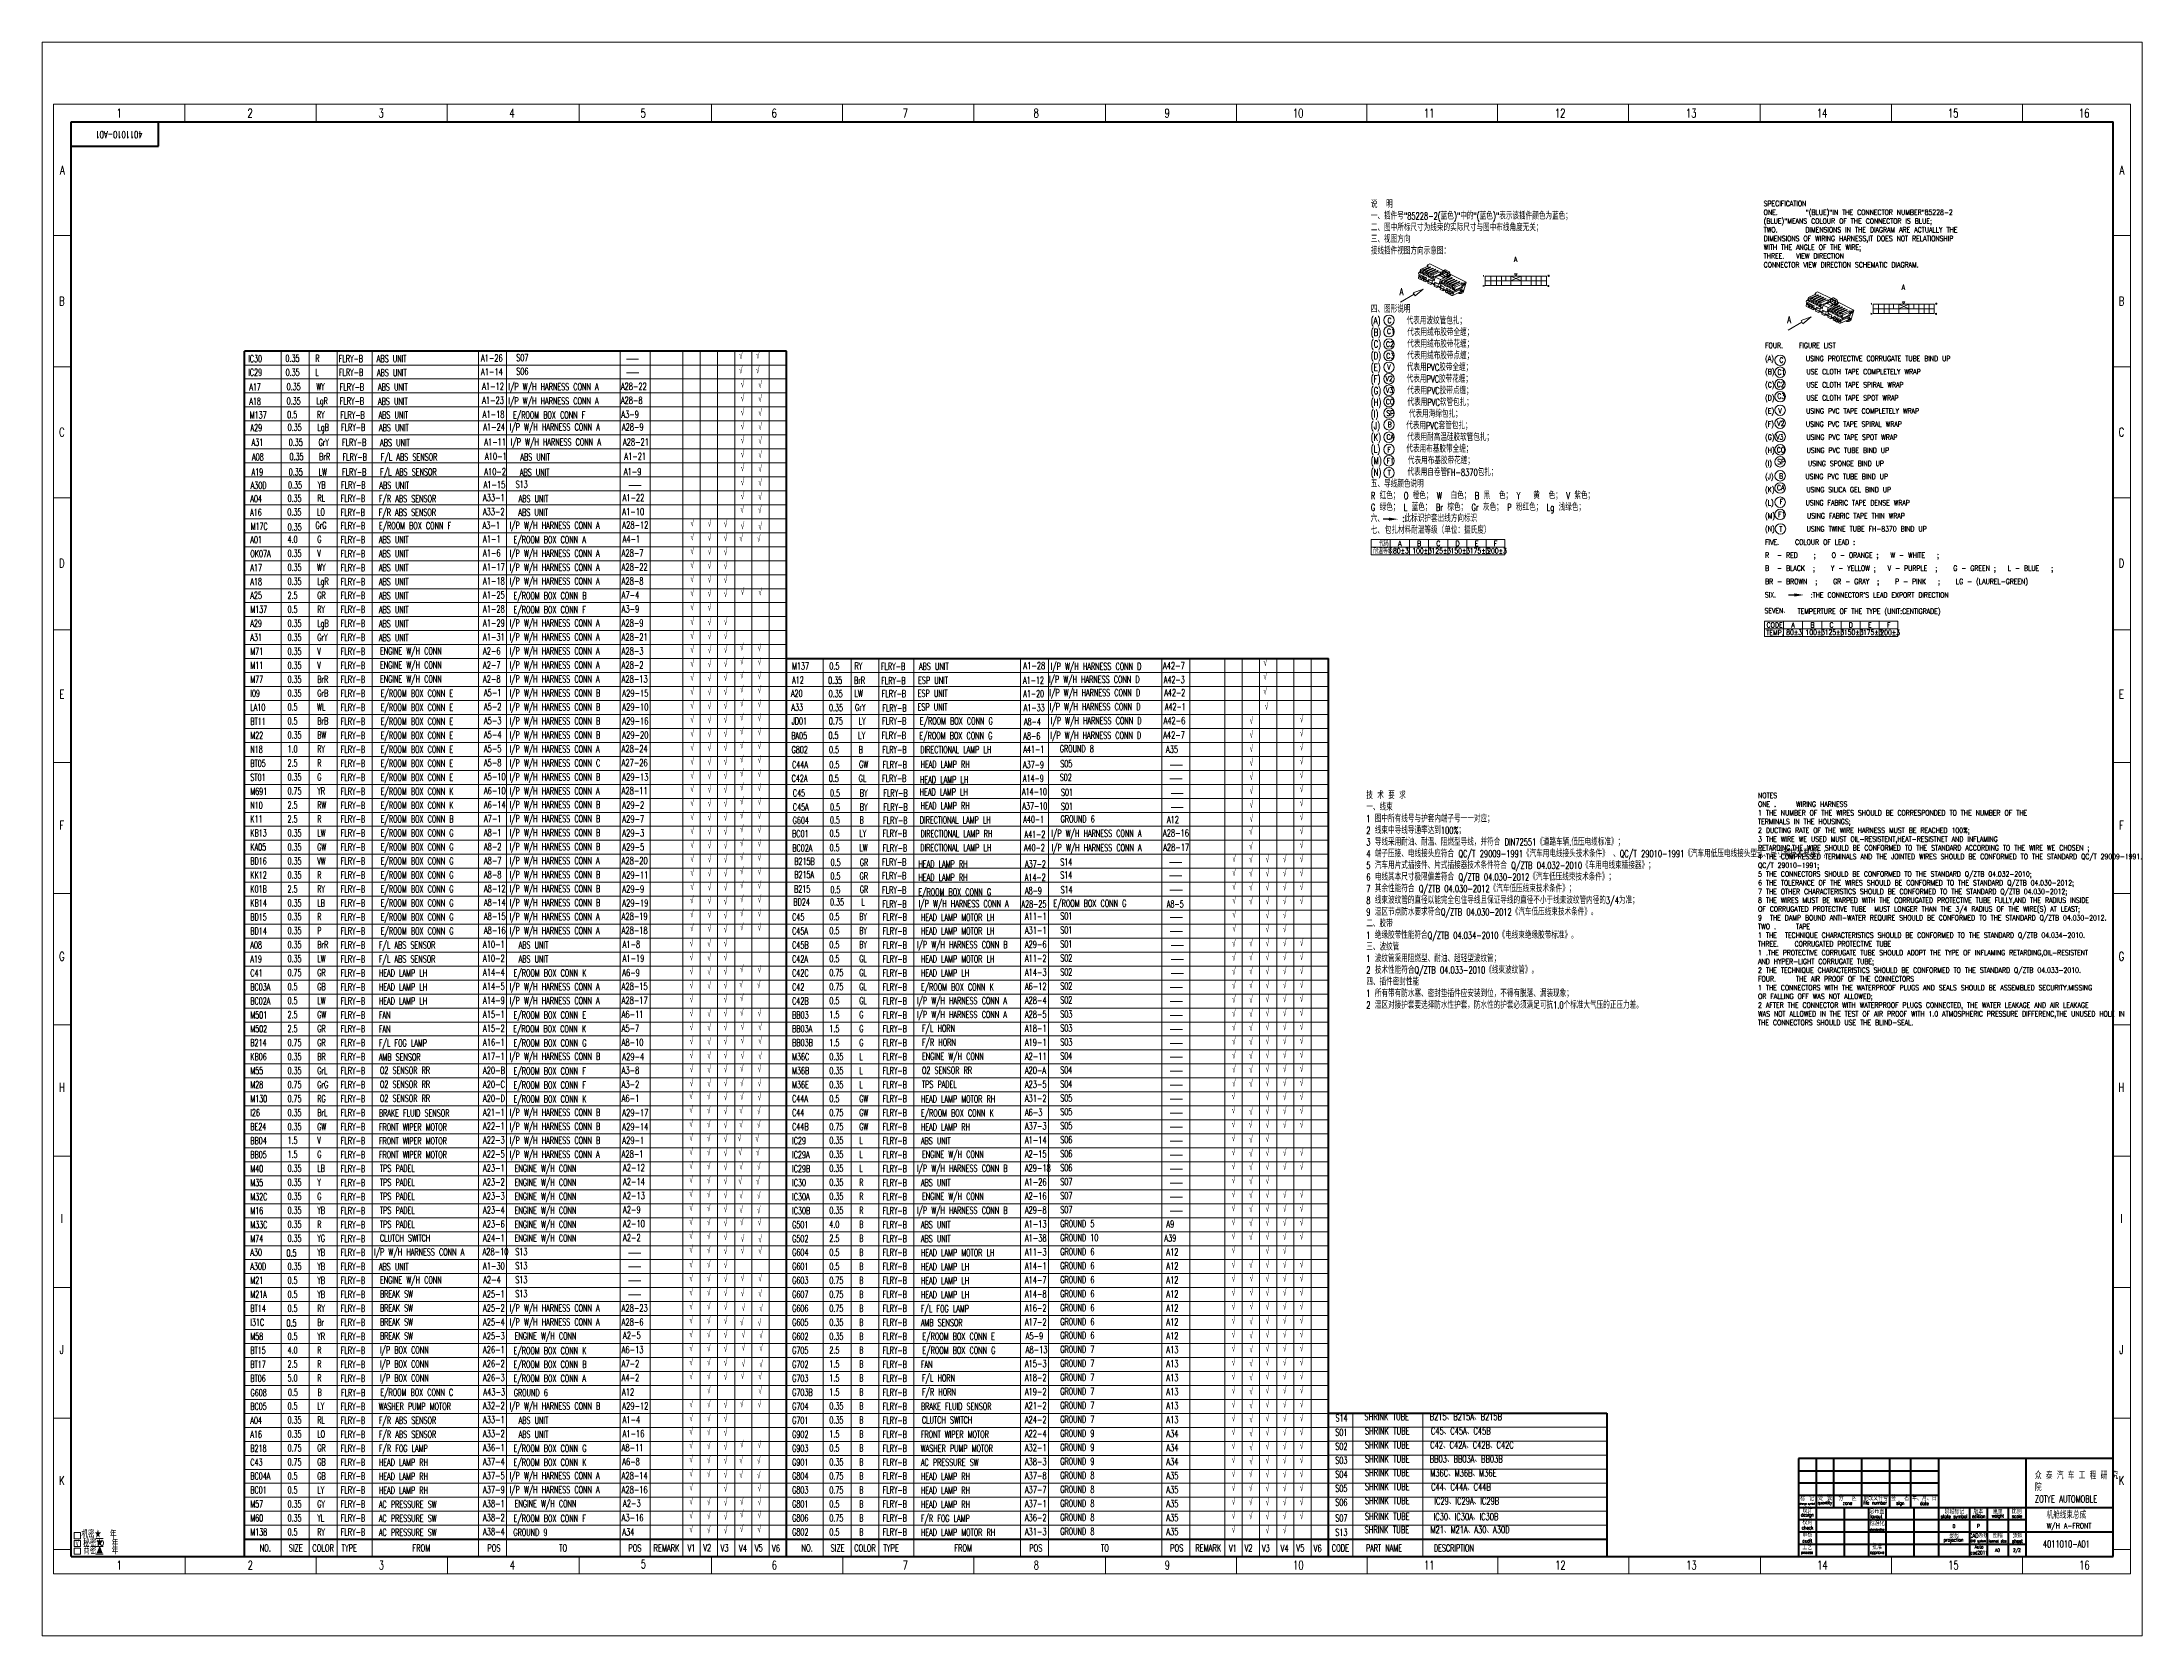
# Paper-space layout '布局1' of a CAD drawing. Header units: millimetres. Extents: x 26 to 231, y 20 to 176.
# The model-space entities are those that its viewports show. They can reach past a viewport. Long polylines and large blocks are cut down to what shows.
import ezdxf
from ezdxf.enums import TextEntityAlignment as Align

# ---------------------------------------------------------------- set-up
doc = ezdxf.new("R2010")
doc.units = ezdxf.units.MM
doc.layers.add('0Filament', color=7, linetype='Continuous', lineweight=20)
doc.layers.add('2FRAME', color=2, linetype='Continuous', lineweight=70)
doc.styles.add('HZ', font='TXT', dxfattribs={"width": 0.7, "height": 4, "bigfont": 'HZTXT'})
doc.styles.add('样式 1', font='txt.shx', dxfattribs={"width": 0.7})

psp = doc.layouts.new('布局1')

msp = doc.modelspace()

# ---------------------------------------------------------------- texts
at = {"lineweight": 20, "style": 'HZ', "width": 0.67}
for p in [(429.8, 226), (429.8, 186)]:
    msp.add_text('0.5', height=4, dxfattribs=at).set_placement(p)
at = {"insert": (932.3, 238.5), "char_height": 4, "attachment_point": 1, "style": 'HZ'}
msp.add_mtext('A39', dxfattribs=at)
at = {"layer": '0Filament', "ltscale": 0.43274, "style": 'HZ', "width": 0.67}
for s, p in [('11', (1114.7, 781.1)), ('1', (1114.9, 786.9)), ('19', (1151.6, 781.1)), ('10', (1151.8, 786.9)), ('1', (1336.9, 770.9)), ('10', (1373.7, 770.9)), ('11', (1336.7, 765.1)), ('19', (1373.6, 765.1))]:
    msp.add_text(s, height=0.702, dxfattribs=at).set_placement(p)
at = {"layer": '0Filament', "style": 'HZ'}
for s, height, width, p in [('IC30', 4, 0.67, (407.9, 737.9)), ('IC29', 4, 0.67, (407.9, 730)), ('0.35', 4, 0.67, (429.2, 738)), ('0.35', 4, 0.67, (429.3, 730.1)), ('R', 4, 0.67, (446.3, 738)), ('L', 4, 0.67, (446.3, 730.1)), ('FLRY-B', 4, 0.67, (459.7, 737.9)), ('FLRY-B', 4, 0.67, (459.8, 730)), ('S07', 4, 0.67, (561.4, 738.4)), ('S06', 4, 0.67, (561.4, 730.5)), ('A17', 4, 0.67, (408.5, 721.7)), ('0.35', 4, 0.67, (429.9, 721.8)), ('WY', 4, 0.67, (446.9, 721.8)), ('FLRY-B', 4, 0.67, (460.3, 721.7)), ('A18', 4, 0.67, (408.5, 713.5)), ('M137', 4, 0.67, (408.8, 705.6)), ('0.35', 4, 0.67, (429.9, 713.6)), ('0.5', 4, 0.67, (430.2, 705.7)), ('LgR', 4, 0.67, (446.9, 713.7)), ('RY', 4, 0.67, (447.2, 705.7)), ('FLRY-B', 4, 0.67, (460.3, 713.6)), ('FLRY-B', 4, 0.67, (460.7, 705.6)), ('A29', 4, 0.67, (409.2, 698.4)), ('0.35', 4, 0.67, (430.5, 698.6)), ('LgB', 4, 0.67, (447.5, 698.6)), ('FLRY-B', 4, 0.67, (461, 698.5)), ('A31', 4, 0.67, (409.8, 689.9)), ('A08', 4, 0.67, (410.1, 681.6)), ('0.35', 4, 0.67, (431.1, 690)), ('0.35', 4, 0.67, (431.5, 681.7)), ('GrY', 4, 0.67, (448.2, 690)), ('BrR', 4, 0.67, (448.5, 681.7)), ('FLRY-B', 4, 0.67, (461.6, 689.9)), ('FLRY-B', 4, 0.67, (461.9, 681.6)), ('A19', 4, 0.67, (409.8, 672.9)), ('0.35', 4, 0.67, (431.1, 673)), ('LW', 4, 0.67, (448.2, 673)), ('FLRY-B', 4, 0.67, (461.6, 672.9)), ('A04', 4, 0.67, (409.1, 657.8)), ('A30D', 4, 0.67, (409.3, 665.4)), ('0.35', 4, 0.67, (430.4, 657.9)), ('0.35', 4, 0.67, (430.7, 665.5)), ('YB', 4, 0.67, (447.7, 665.6)), ('RL', 4, 0.67, (447.5, 658)), ('FLRY-B', 4, 0.67, (460.9, 657.9)), ('FLRY-B', 4, 0.67, (461.1, 665.5)), ('S13', 4, 0.67, (561, 666)), ('A16', 4, 0.67, (409, 649.9)), ('0.35', 4, 0.67, (430.3, 650)), ('LO', 4, 0.67, (447.3, 650)), ('FLRY-B', 4, 0.67, (460.8, 649.9)), ('六、', 4, 0.7, (1050.5, 646.3)), (':此标识护套出线方向标识', 4, 0.7, (1068.7, 646.4)), ('A01', 4, 0.67, (409.1, 634.3)), ('M17C', 4, 0.67, (409.3, 641.8)), ('0.35', 4, 0.67, (430.5, 641.5)), ('4.0', 4, 0.67, (430.4, 634.4)), ('GrG', 4, 0.67, (446.4, 642.4)), ('G', 4, 0.67, (447.4, 634.4)), ('FLRY-B', 4, 0.67, (460.9, 642.3)), ('FLRY-B', 4, 0.67, (460.9, 634.3)), ('七、', 4, 0.7, (1050.5, 639.6)), ('包扎材料耐温等级（单位：摄氏度）', 4, 0.7, (1058.6, 639.7)), ('OK07A', 4, 0.67, (409.1, 626.3)), ('0.35', 4, 0.67, (430.4, 626.4)), ('V', 4, 0.67, (447.4, 626.4)), ('FLRY-B', 4, 0.67, (460.9, 626.3)), ('A17', 4, 0.67, (409.1, 618.3)), ('A18', 4, 0.67, (409.1, 610.3)), ('0.35', 4, 0.67, (430.4, 618.4)), ('0.35', 4, 0.67, (430.4, 610.4)), ('WY', 4, 0.67, (447.4, 618.4)), ('LgR', 4, 0.67, (447.4, 610.4)), ('FLRY-B', 4, 0.67, (460.9, 618.3)), ('FLRY-B', 4, 0.67, (460.9, 610.3)), ('SIX.', 3, 0.7, (1276.2, 603.2)), (":THE CONNECTOR'S LEAD EXPORT DIRECTION", 3, 0.7, (1302.4, 603.1)), ('SEVEN、', 3, 0.7, (1276, 594.1)), ('TEMPERTURE OF THE TYPE (UNIT:CENTIGRADE)', 3, 0.7, (1294.9, 593.8)), ('M137', 4, 0.67, (719.3, 561.9)), ('0.5', 4, 0.67, (740.6, 562)), ('RY', 4, 0.67, (755, 561.9)), ('FLRY-B', 4, 0.67, (770.1, 561.8)), ('BrR', 4, 0.67, (447.4, 554.4)), ('FLRY-B', 4, 0.67, (770.3, 553.6)), ('A1-12', 4, 0.67, (851.5, 553.7)), ('A42-3', 4, 0.67, (932.1, 554.2)), ('FLRY-B', 4, 0.67, (770.6, 546.1)), ('FLRY-B', 4, 0.67, (770.9, 538)), ('A1-20', 4, 0.67, (851.6, 546.1)), ('A1-33', 4, 0.67, (851.9, 538.1)), ('A42-2', 4, 0.67, (932.4, 546.6)), ('A42-1', 4, 0.67, (932.7, 538.6)), ('JD01', 4, 0.67, (719, 530.4)), ('0.75', 4, 0.67, (740.3, 530.5)), ('LY', 4, 0.67, (757.4, 530.5)), ('FLRY-B', 4, 0.67, (770.8, 530.4)), ('BA05', 4, 0.67, (718.8, 522.1)), ('G802', 4, 0.67, (719, 514)), ('0.5', 4, 0.67, (740.1, 522.2)), ('0.5', 4, 0.67, (740.4, 514.1)), ('LY', 4, 0.67, (757.1, 522.2)), ('B', 4, 0.67, (757.4, 514.1)), ('FLRY-B', 4, 0.67, (770.6, 522.2)), ('FLRY-B', 4, 0.67, (770.9, 514)), ('GROUND 8', 4, 0.67, (872.5, 514.6)), ('C44A', 4, 0.67, (719.3, 505.4)), ('0.5', 4, 0.67, (740.6, 505.5)), ('GW', 4, 0.67, (757.6, 505.6)), ('FLRY-B', 4, 0.67, (771.1, 505.5)), ('S05', 4, 0.67, (872.8, 506)), ('C42A', 4, 0.67, (719, 497.6)), ('C45', 4, 0.67, (719.7, 489.2)), ('0.5', 4, 0.67, (740.3, 497.7)), ('0.5', 4, 0.67, (741, 489.3)), ('GL', 4, 0.67, (757.4, 497.7)), ('BY', 4, 0.67, (758, 489.3)), ('FLRY-B', 4, 0.67, (770.8, 497.6)), ('FLRY-B', 4, 0.67, (771.5, 489.2)), ('S02', 4, 0.67, (872.5, 498.2)), ('S01', 4, 0.67, (873.2, 489.7)), ('C45A', 4, 0.67, (719.7, 481.2)), ('0.5', 4, 0.67, (741, 481.3)), ('BY', 4, 0.67, (758, 481.3)), ('FLRY-B', 4, 0.67, (771.5, 481.2)), ('S01', 4, 0.67, (873.2, 481.7)), ('BC01', 4, 0.67, (719.3, 466)), ('G604', 4, 0.67, (719.6, 473.7)), ('0.5', 4, 0.67, (740.7, 466.1)), ('0.5', 4, 0.67, (740.9, 473.8)), ('LY', 4, 0.67, (757.7, 466.1)), ('B', 4, 0.67, (757.9, 473.8)), ('FLRY-B', 4, 0.67, (771.1, 466.1)), ('FLRY-B', 4, 0.67, (771.4, 473.7)), ('GROUND 6', 4, 0.67, (873, 474.3)), ('BC02A', 4, 0.67, (719.4, 457.8)), ('0.5', 4, 0.67, (740.7, 457.9)), ('LW', 4, 0.67, (757.8, 457.9)), ('FLRY-B', 4, 0.67, (771.2, 457.8)), ('B215B', 4, 0.67, (720.5, 450.2)), ('B215A', 4, 0.67, (720.5, 442.5)), ('0.5', 4, 0.67, (741.3, 449.5)), ('0.5', 4, 0.67, (741.2, 441.8)), ('GR', 4, 0.67, (758, 449.5)), ('GR', 4, 0.67, (757.9, 441.8)), ('FLRY-B', 4, 0.67, (770.8, 449.7)), ('FLRY-B', 4, 0.67, (770.8, 442)), ('S14', 4, 0.67, (872.8, 449.8)), ('S14', 4, 0.67, (872.8, 442.4)), ('B215', 4, 0.67, (720.4, 434.4)), ('0.5', 4, 0.67, (741.2, 434)), ('GR', 4, 0.67, (758, 434.2)), ('FLRY-B', 4, 0.67, (770.8, 433.8)), ('S14', 4, 0.67, (873, 434)), ('C45', 4, 0.67, (719.3, 418.3)), ('BD24', 4, 0.67, (720, 426.9)), ('0.5', 4, 0.67, (740.6, 418.4)), ('0.35', 4, 0.67, (741, 426.9)), ('BY', 4, 0.67, (757.7, 418.4)), ('L', 4, 0.67, (758.9, 426.9)), ('FLRY-B', 4, 0.67, (770.9, 425.7)), ('FLRY-B', 4, 0.67, (771.1, 418.3)), ('S01', 4, 0.67, (872.8, 418.8)), ('C45A', 4, 0.67, (719.3, 410.3)), ('0.5', 4, 0.67, (740.6, 410.4)), ('BY', 4, 0.67, (757.7, 410.4)), ('FLRY-B', 4, 0.67, (771.1, 410.3)), ('S01', 4, 0.67, (872.8, 410.8)), ('C45B', 4, 0.67, (719.3, 402.3)), ('C42A', 4, 0.67, (719.3, 394.3)), ('0.5', 4, 0.67, (740.6, 402.4)), ('0.5', 4, 0.67, (740.6, 394.4)), ('GL', 4, 0.67, (757.7, 394.4)), ('BY', 4, 0.67, (757.7, 402.4)), ('FLRY-B', 4, 0.67, (771.1, 402.3)), ('FLRY-B', 4, 0.67, (771.1, 394.3)), ('S01', 4, 0.67, (872.8, 402.8)), ('S02', 4, 0.67, (872.8, 394.8)), ('S02', 4, 0.67, (872.8, 386.8)), ('L', 4, 0.67, (757.7, 338.4)), ('GrG', 4, 0.67, (447.4, 322.4)), ('L', 4, 0.67, (757.7, 330.4)), ('L', 4, 0.67, (757.7, 322.4)), ('A30', 4, 0.67, (409.1, 226.3)), ('YB', 4, 0.67, (447.4, 226.4)), ('FLRY-B', 4, 0.67, (460.9, 226.3)), ('A30D', 4, 0.67, (409.1, 218.3)), ('0.35', 4, 0.67, (430.4, 218.4)), ('YB', 4, 0.67, (447.4, 218.4)), ('FLRY-B', 4, 0.67, (460.9, 218.3)), ('M21', 4, 0.67, (409.1, 210.3)), ('M21A', 4, 0.67, (409.1, 202.3)), ('0.5', 4, 0.67, (430.4, 210.4)), ('0.5', 4, 0.67, (430.4, 202.4)), ('YB', 4, 0.67, (447.4, 210.4)), ('YB', 4, 0.67, (447.4, 202.4)), ('FLRY-B', 4, 0.67, (460.9, 210.3)), ('FLRY-B', 4, 0.67, (460.9, 202.3)), ('0.5', 4, 0.67, (430.4, 194.4)), ('0.5', 4, 0.67, (430.4, 178.4)), ('4.0', 4, 0.67, (430.4, 170.4)), ('G608', 4, 0.67, (409.2, 146)), ('S14', 4, 0.67, (1030.4, 131.5)), ('GY', 4, 0.67, (447.4, 82.4)), ('D', 2, 0.7, (1383.6, 70.7)), ('P', 2, 0.7, (1397.7, 70.8)), ('√', 4, 0.7, (309, 60.2)), ('机密★  年', 4, 0.7, (312.4, 65)), (' 秘密★  年', 4, 0.7, (310.9, 60)), ('10', 3.2, 0.7, (320.6, 60.5)), ('M138', 4, 0.67, (409.1, 66.3)), ('0.5', 4, 0.67, (430.4, 66.4)), ('RY', 4, 0.67, (447.4, 66.4)), ('FLRY-B', 4, 0.67, (460.9, 66.3)), ('GROUND 9', 4, 0.67, (559.7, 66.2)), ('CODE', 4, 0.7, (1028.2, 57.2)), ('DESCRIPTION', 4, 0.67, (1086.7, 57.1)), (' 商密▲  年', 4, 0.7, (310.9, 55.6))]:
    msp.add_text(s, height=height, dxfattribs=dict(at, width=width)).set_placement(p)
at = {"layer": '0Filament', "style": 'HZ', "width": 0.67}
for s, p in [('ABS UNIT', (481.5, 741.8)), ('ABS UNIT', (481.6, 733.9)), ('ABS UNIT', (482.2, 725.6)), ('I/P W/H HARNESS CONN A', (556.9, 725.9)), ('ABS UNIT', (482.2, 717.5)), ('ABS UNIT', (482.5, 709.6)), ('I/P W/H HARNESS CONN A', (556.9, 717.7)), ('E/ROOM BOX CONN F', (559.5, 709.6)), ('ABS UNIT', (482.8, 702.4)), ('I/P W/H HARNESS CONN A', (557.6, 702.7)), ('ABS UNIT', (483.4, 693.8)), ('F/L ABS SENSOR', (483.8, 685.5)), ('I/P W/H HARNESS CONN A', (558.2, 694.1)), ('ABS UNIT', (563.7, 685.5)), ('F/L ABS SENSOR', (483.4, 676.9)), ('ABS UNIT', (563.4, 676.8)), ('ABS UNIT', (483, 669.4)), ('F/R ABS SENSOR', (482.7, 661.8)), ('ABS UNIT', (562.7, 661.8)), ('F/R ABS SENSOR', (482.6, 653.8)), ('ABS UNIT', (562.6, 653.8)), ('ABS UNIT', (482.7, 638.2)), ('E/ROOM BOX CONN F', (482.7, 646.2)), ('I/P W/H HARNESS CONN A', (557.5, 646.5)), ('E/ROOM BOX CONN A', (559.8, 638.2)), ('ABS UNIT', (482.7, 630.2)), ('I/P W/H HARNESS CONN A', (557.5, 630.5)), ('ABS UNIT', (482.7, 622.2)), ('ABS UNIT', (482.7, 614.2)), ('I/P W/H HARNESS CONN A', (557.5, 622.5)), ('I/P W/H HARNESS CONN A', (557.5, 614.5)), ('ABS UNIT', (482.7, 606.2)), ('E/ROOM BOX CONN B', (559.8, 606.2)), ('ABS UNIT', (482.7, 598.2)), ('ABS UNIT', (482.7, 590.2)), ('I/P W/H HARNESS CONN A', (557.5, 590.5)), ('E/ROOM BOX CONN F', (559.8, 598.2)), ('ABS UNIT', (482.7, 582.2)), ('I/P W/H HARNESS CONN A', (557.5, 582.5)), ('ENGINE W/H CONN', (483.3, 574.5)), ('ENGINE W/H CONN', (483.3, 566.5)), ('I/P W/H HARNESS CONN A', (557.5, 574.5)), ('I/P W/H HARNESS CONN A', (557.5, 566.5)), ('ABS UNIT', (791.9, 565.8)), ('I/P W/H HARNESS CONN D', (867.3, 565.8)), ('ENGINE W/H CONN', (483.3, 558.5)), ('I/P W/H HARNESS CONN A', (557.5, 558.5)), ('A12', (719.3, 557.9)), ('0.35', (739.9, 557.7)), ('BrR', (754.7, 557.8)), ('ESP UNIT', (791.4, 557.7)), ('I/P W/H HARNESS CONN D', (866.3, 558.3)), ('E/ROOM BOX CONN E', (483.7, 550.3)), ('E/ROOM BOX CONN E', (483.7, 542.3)), ('I/P W/H HARNESS CONN B', (557.5, 550.5)), ('I/P W/H HARNESS CONN B', (557.5, 542.5)), ('A20', (718.6, 550.3)), ('A33', (718.9, 542.3)), ('0.35', (740.2, 550.2)), ('0.35', (740.4, 542.1)), ('LW', (755, 550.3)), ('GrY', (755.3, 542.2)), ('ESP UNIT', (791.1, 542.4)), ('ESP UNIT', (791.2, 550.3)), ('I/P W/H HARNESS CONN D', (866.6, 550.7)), ('I/P W/H HARNESS CONN D', (866.8, 542.7)), ('E/ROOM BOX CONN E', (483.7, 534.3)), ('I/P W/H HARNESS CONN B', (557.5, 534.5)), ('E/ROOM BOX CONN G', (792.4, 534.4)), ('A8-4', (852, 534)), ('I/P W/H HARNESS CONN D', (867.4, 534.6)), ('E/ROOM BOX CONN E', (483.7, 526.3)), ('E/ROOM BOX CONN E', (483.7, 518.3)), ('I/P W/H HARNESS CONN B', (557.5, 526.5)), ('I/P W/H HARNESS CONN A', (557.5, 518.5)), ('E/ROOM BOX CONN G', (792.2, 526.1)), ('DIRECTIONAL LAMP LH', (792.7, 518)), ('A41-1', (851.7, 518.3)), ('A8-6', (851.7, 525.8)), ('I/P W/H HARNESS CONN D', (867.2, 526.3)), ('E/ROOM BOX CONN E', (483.7, 510.3)), ('I/P W/H HARNESS CONN C', (557.5, 510.5)), ('HEAD LAMP RH', (792.8, 509.6)), ('A37-9', (851.5, 509.4)), ('E/ROOM BOX CONN E', (483.7, 502.3)), ('E/ROOM BOX CONN K', (483.7, 494.3)), ('I/P W/H HARNESS CONN B', (557.5, 502.5)), ('I/P W/H HARNESS CONN A', (557.5, 494.5)), ('HEAD LAMP LH', (792.3, 493.9)), ('HEAD LAMP LH', (792.5, 500.9)), ('A14-10', (850.9, 494)), ('A14-9', (851.4, 501.7)), ('E/ROOM BOX CONN K', (483.7, 486.3)), ('I/P W/H HARNESS CONN B', (557.5, 486.5)), ('HEAD LAMP RH', (792.8, 486.1)), ('A37-10', (851.1, 485.9)), ('E/ROOM BOX CONN B', (483.7, 478.3)), ('E/ROOM BOX CONN G', (483.7, 470.3)), ('I/P W/H HARNESS CONN B', (557.5, 478.5)), ('I/P W/H HARNESS CONN B', (557.5, 470.5)), ('DIRECTIONAL LAMP LH', (792.4, 477.8)), ('DIRECTIONAL LAMP RH', (792.8, 470)), ('A40-1', (851.6, 478.2)), ('A41-2', (852.3, 469.7)), ('I/P W/H HARNESS CONN A', (867.7, 470.2)), ('E/ROOM BOX CONN G', (483.7, 462.3)), ('I/P W/H HARNESS CONN B', (557.5, 462.5)), ('DIRECTIONAL LAMP LH', (792.7, 461.9)), ('A40-2', (852, 462)), ('I/P W/H HARNESS CONN A', (867.8, 462)), ('E/ROOM BOX CONN G', (483.7, 454.3)), ('E/ROOM BOX CONN G', (483.7, 446.3)), ('I/P W/H HARNESS CONN A', (557.5, 454.5)), ('I/P W/H HARNESS CONN B', (557.5, 446.5)), ('HEAD LAMP RH', (791.6, 445)), ('HEAD LAMP RH', (791.6, 452.7)), ('A14-2', (852.5, 445)), ('A37-2', (852.6, 452.7)), ('E/ROOM BOX CONN G', (483.7, 438.3)), ('I/P W/H HARNESS CONN B', (557.5, 438.5)), ('E/ROOM BOX CONN G', (791.5, 436.7)), ('A8-9', (852.6, 437.3)), ('E/ROOM BOX CONN G', (483.7, 430.3)), ('E/ROOM BOX CONN G', (483.7, 422.3)), ('I/P W/H HARNESS CONN B', (557.5, 430.5)), ('I/P W/H HARNESS CONN A', (557.5, 422.5)), ('I/P W/H HARNESS CONN A', (791.7, 429.9)), ('HEAD LAMP MOTOR LH', (793, 422.2)), ('A28-25', (850.6, 429.7)), ('E/ROOM BOX CONN G', (868.9, 430.1)), ('A8-5', (933.8, 429.7)), ('E/ROOM BOX CONN G', (483.7, 414.3)), ('I/P W/H HARNESS CONN A', (557.5, 414.5)), ('HEAD LAMP MOTOR LH', (793, 414.2)), ('F/L ABS SENSOR', (482.7, 406.2)), ('F/L ABS SENSOR', (482.7, 398.2)), ('ABS UNIT', (562.7, 406.2)), ('ABS UNIT', (562.7, 398.2)), ('I/P W/H HARNESS CONN B', (790.7, 406.5)), ('HEAD LAMP MOTOR LH', (793, 398.2)), ('HEAD LAMP LH', (482.7, 390.2)), ('E/ROOM BOX CONN K', (559.8, 390.2)), ('HEAD LAMP LH', (793, 390.2)), ('HEAD LAMP LH', (482.7, 382.2)), ('HEAD LAMP LH', (482.7, 374.2)), ('I/P W/H HARNESS CONN A', (557.5, 382.5)), ('I/P W/H HARNESS CONN A', (557.5, 374.5)), ('I/P W/H HARNESS CONN A', (790.7, 374.5)), ('E/ROOM BOX CONN K', (793, 382.2)), ('FAN', (482.7, 366.2)), ('E/ROOM BOX CONN E', (559.8, 366.2)), ('I/P W/H HARNESS CONN A', (790.7, 366.5)), ('FAN', (482.7, 358.2)), ('F/L FOG LAMP', (482.7, 350.2)), ('E/ROOM BOX CONN K', (559.6, 358.3)), ('E/ROOM BOX CONN G', (559.8, 350.2)), ('F/L HORN', (793.6, 358.5)), ('F/R HORN', (793.6, 350.5)), ('AMB SENSOR', (482.7, 342.2)), ('I/P W/H HARNESS CONN B', (557.5, 342.5)), ('ENGINE W/H CONN', (793.6, 342.5)), ('O2 SENSOR RR', (483.3, 334.5)), ('O2 SENSOR RR', (483.3, 326.5)), ('E/ROOM BOX CONN F', (559.8, 334.2)), ('E/ROOM BOX CONN F', (559.8, 326.2)), ('TPS PADEL', (793.6, 326.5)), ('O2 SENSOR RR', (793.6, 334.5)), ('O2 SENSOR RR', (483.3, 318.5)), ('E/ROOM BOX CONN K', (559.8, 318.2)), ('HEAD LAMP MOTOR RH', (793, 318.2)), ('BRAKE FLUID SENSOR', (482.7, 310.2)), ('FRONT WIPER MOTOR', (482.7, 302.2)), ('I/P W/H HARNESS CONN B', (557.5, 310.5)), ('I/P W/H HARNESS CONN B', (557.5, 302.5)), ('E/ROOM BOX CONN K', (793, 310.2)), ('HEAD LAMP RH', (793, 302.2)), ('FRONT WIPER MOTOR', (482.7, 294.2)), ('I/P W/H HARNESS CONN B', (557.5, 294.5)), ('ABS UNIT', (793, 294.2)), ('FRONT WIPER MOTOR', (482.7, 286.2)), ('TPS PADEL', (483.3, 278.5)), ('I/P W/H HARNESS CONN A', (557.5, 286.5)), ('ENGINE W/H CONN', (560.4, 278.5)), ('I/P W/H HARNESS CONN B', (790.7, 278.5)), ('ENGINE W/H CONN', (793.6, 286.5)), ('TPS PADEL', (483.3, 270.5)), ('ENGINE W/H CONN', (560.4, 270.5)), ('ABS UNIT', (793, 270.2)), ('TPS PADEL', (483.3, 262.5)), ('TPS PADEL', (483.3, 254.5)), ('ENGINE W/H CONN', (560.4, 262.5)), ('ENGINE W/H CONN', (560.4, 254.5)), ('I/P W/H HARNESS CONN B', (790.7, 254.5)), ('ENGINE W/H CONN', (793.6, 262.5)), ('TPS PADEL', (483.3, 246.5)), ('ENGINE W/H CONN', (560.4, 246.5)), ('ABS UNIT', (793, 246.2)), ('I/P W/H HARNESS CONN A', (480, 230.5)), ('CLUTCH SWITCH', (483.3, 238.5)), ('ENGINE W/H CONN', (560.4, 238.5)), ('ABS UNIT', (793, 238.2)), ('HEAD LAMP MOTOR LH', (793, 230.2)), ('ABS UNIT', (482.7, 222.2)), ('HEAD LAMP LH', (793, 222.2)), ('ENGINE W/H CONN', (483.3, 214.5)), ('BREAK SW', (483.3, 206.5)), ('HEAD LAMP LH', (793, 214.2)), ('HEAD LAMP LH', (793, 206.2)), ('BREAK SW', (483.3, 198.5)), ('I/P W/H HARNESS CONN A', (557.5, 198.5)), ('F/L FOG LAMP', (793, 198.2)), ('BREAK SW', (483.3, 190.5)), ('BREAK SW', (483.3, 182.5)), ('I/P W/H HARNESS CONN A', (557.5, 190.5)), ('ENGINE W/H CONN', (560.4, 182.5)), ('AMB SENSOR', (793, 190.2)), ('E/ROOM BOX CONN E', (793.9, 182.3)), ('I/P BOX CONN', (483.3, 174.5)), ('E/ROOM BOX CONN K', (559.8, 174.2)), ('E/ROOM BOX CONN G', (793.9, 174.3)), ('I/P BOX CONN', (483.3, 166.5)), ('I/P BOX CONN', (483.3, 158.5)), ('E/ROOM BOX CONN B', (559.8, 166.2)), ('E/ROOM BOX CONN A', (559.8, 158.2)), ('FAN', (793, 166.2)), ('F/L HORN', (793.6, 158.5)), ('E/ROOM BOX CONN C', (483.5, 150.3)), ('GROUND 6', (559.9, 150)), ('F/R HORN', (793.6, 150.5)), ('WASHER PUMP MOTOR', (482.7, 142.2)), ('F/R ABS SENSOR', (482.7, 134.2)), ('I/P W/H HARNESS CONN B', (557.5, 142.5)), ('ABS UNIT', (562.7, 134.2)), ('BRAKE FLUID SENSOR', (793, 142.2)), ('CLUTCH SWITCH', (793.6, 134.5)), ('F/R ABS SENSOR', (482.7, 126.2)), ('ABS UNIT', (562.7, 126.2)), ('FRONT WIPER MOTOR', (793, 126.2)), ('F/R FOG LAMP', (482.7, 118.2)), ('HEAD LAMP RH', (482.7, 110.2)), ('E/ROOM BOX CONN G', (559.8, 118.2)), ('E/ROOM BOX CONN K', (559.8, 110.2)), ('AC PRESSURE SW', (793, 110.2)), ('WASHER PUMP MOTOR', (793, 118.2)), ('HEAD LAMP RH', (482.7, 102.2)), ('I/P W/H HARNESS CONN A', (557.5, 102.5)), ('HEAD LAMP RH', (793, 102.2)), ('AC PRESSURE SW', (482.7, 86.2)), ('HEAD LAMP RH', (482.7, 94.2)), ('I/P W/H HARNESS CONN A', (557.5, 94.5)), ('ENGINE W/H CONN', (560.4, 86.5)), ('HEAD LAMP RH', (793, 94.2)), ('HEAD LAMP RH', (793, 86.2)), ('AC PRESSURE SW', (482.7, 78.2)), ('E/ROOM BOX CONN F', (559.8, 78.2)), ('F/R FOG LAMP', (793, 78.2)), ('AC PRESSURE SW', (482.7, 70.2)), ('HEAD LAMP MOTOR RH', (793, 70.2))]:
    msp.add_text(s, height=4, dxfattribs=at).set_placement(p, align=Align.TOP_LEFT)
at = {"layer": '0Filament', "lineweight": 20, "style": 'HZ', "width": 0.67}
for p in [(689.9, 730), (690, 738.5), (699.6, 730.2), (699.7, 738.7), (690.9, 722.1), (701, 721.8), (690.9, 714.1), (690.9, 706.1), (701, 713.8), (701, 705.8), (690.9, 698.1), (701, 697.8), (690.9, 690.1), (690.9, 682.1), (701, 689.8), (701, 681.8), (690.9, 674.1), (701, 673.8), (690.9, 666.1), (690.9, 658.1), (701, 665.8), (701, 657.8), (690.7, 650.4), (700.8, 650.2), (662.1, 642.7), (662.1, 634.7), (672, 642.3), (672, 634.3), (681.2, 642.2), (681.2, 642.2), (681.2, 642.2), (681.2, 642.2), (681.2, 634.2), (681.2, 634.2), (681.2, 634.2), (681.2, 634.2), (690.1, 634), (690.9, 641), (700.2, 633.7), (701, 640.7), (662.1, 626.7), (672, 626.3), (681.2, 626.2), (681.2, 626.2), (681.2, 626.2), (681.2, 626.2), (662.1, 618.7), (662.1, 610.7), (672, 618.3), (672, 610.3), (681.2, 618.2), (681.2, 618.2), (681.2, 618.2), (681.2, 618.2), (681.2, 610.2), (681.2, 610.2), (681.2, 610.2), (681.2, 610.2), (662.1, 602.7), (672, 602.3), (681.2, 602.2), (681.2, 602.2), (681.2, 602.2), (681.2, 602.2), (690.9, 603.4), (701, 603.2), (662.1, 594.7), (672, 594.3), (672, 578), (681.2, 578.2), (681.2, 578.2), (681.2, 578.2), (681.2, 578.2), (690.5, 571.5), (672, 570), (672, 562), (681.2, 570.2), (681.2, 570.2), (681.2, 570.2), (681.2, 570.2), (681.2, 562.2), (681.2, 562.2), (681.2, 562.2), (681.2, 562.2), (690.5, 563.5), (700.6, 571.2), (700.6, 563.2), (990.2, 562.8), (672, 554), (681.2, 554.2), (681.2, 554.2), (681.2, 554.2), (681.2, 554.2), (690.5, 555.5), (690.5, 547.5), (700.6, 555.2), (990.1, 554.8), (672, 546), (672, 538), (681.2, 546.2), (681.2, 546.2), (681.2, 546.2), (681.2, 546.2), (681.2, 538.2), (681.2, 538.2), (681.2, 538.2), (681.2, 538.2), (690.5, 539.5), (700.6, 547.2), (700.6, 539.2), (990.1, 546.4), (990.9, 537.7), (672, 530), (681.2, 530.2), (681.2, 530.2), (681.2, 530.2), (681.2, 530.2), (690.5, 531.5), (690.5, 523.5), (700.6, 531.2), (982.2, 529.6), (1011, 530.5), (662.1, 514.3), (672, 522), (672, 514), (681.2, 522.2), (681.2, 522.2), (681.2, 522.2), (681.2, 522.2), (681.2, 514.2), (681.2, 514.2), (681.2, 514.2), (681.2, 514.2), (690.5, 515.5), (700.6, 523.2), (700.6, 515.2), (982.2, 521.6), (982.2, 513.6), (1011, 522.5), (1011, 514.5), (662.1, 506.3), (672, 506), (681.2, 506.2), (681.2, 506.2), (681.2, 506.2), (681.2, 506.2), (690.5, 507.5), (690.5, 499.5), (700.6, 507.2), (700.6, 499.2), (982.2, 505.6), (1011, 506.5), (662.1, 498.3), (662.1, 490.6), (672, 498), (672, 490.2), (681.2, 498.2), (681.2, 498.2), (681.2, 498.2), (681.2, 498.2), (681.2, 490.2), (681.2, 490.2), (681.2, 490.2), (681.2, 490.2), (690.5, 491.5), (700.6, 491.2), (982.2, 497.6), (982.2, 489.6), (1011, 498.5), (1011, 490.5), (662.1, 482.6), (672, 482.2), (681.2, 482.2), (681.2, 482.2), (681.2, 482.2), (681.2, 482.2), (690.5, 483.5), (690.5, 475.5), (700.6, 483.2), (700.6, 475.2), (982.2, 481.6), (1011, 482.5), (662.1, 474.6), (662.1, 466.6), (672, 474.2), (672, 466.2), (681.2, 474.2), (681.2, 474.2), (681.2, 474.2), (681.2, 474.2), (681.2, 466.2), (681.2, 466.2), (681.2, 466.2), (681.2, 466.2), (690.5, 467.5), (700.6, 467.2), (982, 466.3), (982.2, 473.6), (1011, 474.5), (1011, 466.5), (662.1, 458.6), (672, 458.2), (681.2, 458.2), (681.2, 458.2), (681.2, 458.2), (681.2, 458.2), (690.5, 459.5), (690.5, 451.5), (700.6, 459.2), (700.6, 451.2), (982, 457.7), (1011, 458.5), (662.1, 450.6), (662.1, 442.6), (672, 450.2), (672, 442.2), (681.2, 450.2), (681.2, 450.2), (681.2, 450.2), (681.2, 450.2), (681.2, 442.2), (681.2, 442.2), (681.2, 442.2), (681.2, 442.2), (681.2, 442.2), (681.2, 442.2), (681.2, 442.2), (681.2, 442.2), (681.2, 442.2), (681.2, 442.2), (681.2, 442.2), (681.2, 442.2), (681.2, 442.2), (681.2, 442.2), (681.2, 442.2), (681.2, 442.2), (681.2, 442.2), (681.2, 442.2), (681.2, 442.2), (681.2, 442.2), (681.2, 442.2), (681.2, 442.2), (681.2, 442.2), (681.2, 442.2), (681.2, 442.2), (681.2, 442.2), (681.2, 442.2), (681.2, 442.2), (681.2, 442.2), (681.2, 442.2), (681.2, 442.2), (681.2, 442.2), (681.2, 442.2), (681.2, 442.2), (681.2, 442.2), (681.2, 442.2), (681.2, 442.2), (681.2, 442.2), (681.2, 442.2), (681.2, 442.2), (681.2, 442.2), (681.2, 442.2), (681.2, 442.2), (681.2, 442.2), (681.2, 442.2), (681.2, 442.2), (681.2, 442.2), (681.2, 442.2), (681.2, 442.2), (681.2, 442.2), (681.2, 442.2), (681.2, 442.2), (681.2, 442.2), (681.2, 442.2), (681.2, 442.2), (681.2, 442.2), (681.2, 442.2), (681.2, 442.2), (681.2, 442.2), (681.2, 442.2), (681.2, 442.2), (681.2, 442.2), (681.2, 442.2), (681.2, 442.2), (681.2, 442.2), (681.2, 442.2), (681.2, 442.2), (690.5, 443.5), (700.6, 443.2), (972.3, 450.6), (972.3, 442.6), (982, 450.3), (982, 442.3), (991.4, 450.3), (991.4, 450.3), (991.4, 450.3), (991.4, 450.3), (991.4, 442.3), (991.4, 442.3), (991.4, 442.3), (991.4, 442.3), (1001.3, 450.3), (1001.3, 442.3), (1011, 450.5), (1011, 442.5), (662.1, 434.6), (672, 434.2), (681.2, 434.2), (681.2, 434.2), (681.2, 434.2), (681.2, 434.2), (681.2, 434.2), (681.2, 434.2), (681.2, 434.2), (681.2, 434.2), (681.2, 434.2), (681.2, 434.2), (681.2, 434.2), (681.2, 434.2), (681.2, 434.2), (681.2, 434.2), (681.2, 434.2), (681.2, 434.2), (681.2, 434.2), (681.2, 434.2), (681.2, 434.2), (681.2, 434.2), (681.2, 434.2), (681.2, 434.2), (681.2, 434.2), (681.2, 434.2), (681.2, 434.2), (681.2, 434.2), (681.2, 434.2), (681.2, 434.2), (681.2, 434.2), (681.2, 434.2), (681.2, 434.2), (681.2, 434.2), (681.2, 434.2), (681.2, 434.2), (681.2, 434.2), (681.2, 434.2), (681.2, 434.2), (681.2, 434.2), (681.2, 434.2), (681.2, 434.2), (681.2, 434.2), (681.2, 434.2), (681.2, 434.2), (681.2, 434.2), (681.2, 434.2), (681.2, 434.2), (681.2, 434.2), (681.2, 434.2), (681.2, 434.2), (681.2, 434.2), (681.2, 434.2), (681.2, 434.2), (681.2, 434.2), (681.2, 434.2), (681.2, 434.2), (681.2, 434.2), (681.2, 434.2), (681.2, 434.2), (681.2, 434.2), (681.2, 434.2), (681.2, 434.2), (681.2, 434.2), (681.2, 434.2), (681.2, 434.2), (690.5, 435.5), (690.5, 427.5), (700.6, 435.2), (700.6, 427.2), (972.3, 434.6), (982, 434.3), (991.4, 434.3), (991.4, 434.3), (991.4, 434.3), (991.4, 434.3), (1001.3, 434.3), (1011, 434.5), (661.9, 426.9), (661.9, 418.9), (672, 426.6), (672, 418.6), (681.2, 426.2), (681.2, 426.2), (681.2, 426.2), (681.2, 426.2), (681.2, 426.2), (681.2, 426.2), (681.2, 426.2), (681.2, 426.2), (681.2, 426.2), (681.2, 426.2), (681.2, 426.2), (681.2, 426.2), (681.2, 426.2), (681.2, 426.2), (681.2, 426.2), (681.2, 426.2), (681.2, 426.2), (681.2, 426.2), (681.2, 426.2), (681.2, 426.2), (681.2, 426.2), (681.2, 426.2), (681.2, 426.2), (681.2, 426.2), (681.2, 426.2), (681.2, 426.2), (681.2, 426.2), (681.2, 426.2), (681.2, 426.2), (681.2, 426.2), (681.2, 426.2), (681.2, 426.2), (681.2, 426.2), (681.2, 426.2), (681.2, 426.2), (681.2, 426.2), (681.2, 426.2), (681.2, 426.2), (681.2, 426.2), (681.2, 426.2), (681.2, 426.2), (681.2, 426.2), (681.2, 426.2), (681.2, 426.2), (681.2, 426.2), (681.2, 426.2), (681.2, 426.2), (681.2, 426.2), (681.2, 426.2), (681.2, 426.2), (681.2, 426.2), (681.2, 426.2), (681.2, 426.2), (681.2, 426.2), (681.2, 426.2), (681.2, 426.2), (681.2, 426.2), (681.2, 426.2), (681.2, 426.2), (681.2, 426.2), (681.2, 426.2), (681.2, 426.2), (681.2, 426.2), (681.2, 426.2), (681.2, 418.2), (681.2, 418.2), (681.2, 418.2), (681.2, 418.2), (681.2, 418.2), (681.2, 418.2), (681.2, 418.2), (681.2, 418.2), (681.2, 418.2), (681.2, 418.2), (681.2, 418.2), (681.2, 418.2), (681.2, 418.2), (681.2, 418.2), (681.2, 418.2), (681.2, 418.2), (681.2, 418.2), (681.2, 418.2), (681.2, 418.2), (681.2, 418.2), (681.2, 418.2), (681.2, 418.2), (681.2, 418.2), (681.2, 418.2), (681.2, 418.2), (681.2, 418.2), (681.2, 418.2), (681.2, 418.2), (681.2, 418.2), (681.2, 418.2), (681.2, 418.2), (681.2, 418.2), (681.2, 418.2), (681.2, 418.2), (681.2, 418.2), (681.2, 418.2), (681.2, 418.2), (681.2, 418.2), (681.2, 418.2), (681.2, 418.2), (681.2, 418.2), (681.2, 418.2), (681.2, 418.2), (681.2, 418.2), (681.2, 418.2), (681.2, 418.2), (681.2, 418.2), (681.2, 418.2), (681.2, 418.2), (681.2, 418.2), (681.2, 418.2), (681.2, 418.2), (681.2, 418.2), (681.2, 418.2), (681.2, 418.2), (681.2, 418.2), (681.2, 418.2), (681.2, 418.2), (681.2, 418.2), (681.2, 418.2), (681.2, 418.2), (681.2, 418.2), (681.2, 418.2), (681.2, 418.2), (690.5, 419.5), (700.6, 419.2), (972.4, 426.7), (972.4, 418.7), (982, 426.3), (991.4, 426.3), (991.4, 426.3), (991.4, 426.3), (991.4, 426.3), (991.4, 418.3), (991.4, 418.3), (991.4, 418.3), (991.4, 418.3), (1001.3, 426.3), (1001.3, 418.3), (1011, 426.5), (661.9, 410.9), (672, 410.6), (681.2, 410.2), (681.2, 410.2), (681.2, 410.2), (681.2, 410.2), (681.2, 410.2), (681.2, 410.2), (681.2, 410.2), (681.2, 410.2), (681.2, 410.2), (681.2, 410.2), (681.2, 410.2), (681.2, 410.2), (681.2, 410.2), (681.2, 410.2), (681.2, 410.2), (681.2, 410.2), (681.2, 410.2), (681.2, 410.2), (681.2, 410.2), (681.2, 410.2), (681.2, 410.2), (681.2, 410.2), (681.2, 410.2), (681.2, 410.2), (681.2, 410.2), (681.2, 410.2), (681.2, 410.2), (681.2, 410.2), (681.2, 410.2), (681.2, 410.2), (681.2, 410.2), (681.2, 410.2), (681.2, 410.2), (681.2, 410.2), (681.2, 410.2), (681.2, 410.2), (681.2, 410.2), (681.2, 410.2), (681.2, 410.2), (681.2, 410.2), (681.2, 410.2), (681.2, 410.2), (681.2, 410.2), (681.2, 410.2), (681.2, 410.2), (681.2, 410.2), (681.2, 410.2), (681.2, 410.2), (681.2, 410.2), (681.2, 410.2), (681.2, 410.2), (681.2, 410.2), (681.2, 410.2), (681.2, 410.2), (681.2, 410.2), (681.2, 410.2), (681.2, 410.2), (681.2, 410.2), (681.2, 410.2), (681.2, 410.2), (681.2, 410.2), (681.2, 410.2), (681.2, 410.2), (681.2, 410.2), (690.5, 411.5), (700.6, 411.2), (972.4, 410.7), (991.4, 410.3), (991.4, 410.3), (991.4, 410.3), (991.4, 410.3), (1001.3, 410.3), (661.7, 402.2), (661.7, 394.2), (671.8, 401.9), (671.8, 393.9), (681.2, 402.2), (681.2, 402.2), (681.2, 402.2), (681.2, 402.2), (681.2, 402.2), (681.2, 402.2), (681.2, 402.2), (681.2, 402.2), (681.2, 402.2), (681.2, 402.2), (681.2, 402.2), (681.2, 402.2), (681.2, 402.2), (681.2, 402.2), (681.2, 402.2), (681.2, 402.2), (681.2, 402.2), (681.2, 402.2), (681.2, 402.2), (681.2, 402.2), (681.2, 402.2), (681.2, 402.2), (681.2, 402.2), (681.2, 402.2), (681.2, 402.2), (681.2, 402.2), (681.2, 402.2), (681.2, 402.2), (681.2, 402.2), (681.2, 402.2), (681.2, 402.2), (681.2, 402.2), (681.2, 402.2), (681.2, 402.2), (681.2, 402.2), (681.2, 402.2), (681.2, 402.2), (681.2, 402.2), (681.2, 402.2), (681.2, 402.2), (681.2, 402.2), (681.2, 402.2), (681.2, 402.2), (681.2, 402.2), (681.2, 402.2), (681.2, 402.2), (681.2, 402.2), (681.2, 402.2), (681.2, 402.2), (681.2, 402.2), (681.2, 402.2), (681.2, 402.2), (681.2, 402.2), (681.2, 402.2), (681.2, 402.2), (681.2, 402.2), (681.2, 402.2), (681.2, 402.2), (681.2, 402.2), (681.2, 402.2), (681.2, 402.2), (681.2, 402.2), (681.2, 402.2), (681.2, 402.2), (681.2, 394.2), (681.2, 394.2), (681.2, 394.2), (681.2, 394.2), (681.2, 394.2), (681.2, 394.2), (681.2, 394.2), (681.2, 394.2), (681.2, 394.2), (681.2, 394.2), (681.2, 394.2), (681.2, 394.2), (681.2, 394.2), (681.2, 394.2), (681.2, 394.2), (681.2, 394.2), (681.2, 394.2), (681.2, 394.2), (681.2, 394.2), (681.2, 394.2), (681.2, 394.2), (681.2, 394.2), (681.2, 394.2), (681.2, 394.2), (681.2, 394.2), (681.2, 394.2), (681.2, 394.2), (681.2, 394.2), (681.2, 394.2), (681.2, 394.2), (681.2, 394.2), (681.2, 394.2), (681.2, 394.2), (681.2, 394.2), (681.2, 394.2), (681.2, 394.2), (681.2, 394.2), (681.2, 394.2), (681.2, 394.2), (681.2, 394.2), (681.2, 394.2), (681.2, 394.2), (681.2, 394.2), (681.2, 394.2), (681.2, 394.2), (681.2, 394.2), (681.2, 394.2), (681.2, 394.2), (681.2, 394.2), (681.2, 394.2), (681.2, 394.2), (681.2, 394.2), (681.2, 394.2), (681.2, 394.2), (681.2, 394.2), (681.2, 394.2), (681.2, 394.2), (681.2, 394.2), (681.2, 394.2), (681.2, 394.2), (681.2, 394.2), (681.2, 394.2), (681.2, 394.2), (681.2, 394.2), (972.2, 402), (972.2, 394), (982, 402.3), (982, 394.3), (991.4, 402.3), (991.4, 402.3), (991.4, 402.3), (991.4, 402.3), (991.4, 394.3), (991.4, 394.3), (991.4, 394.3), (991.4, 394.3), (1001.3, 402.3), (1001.3, 394.3), (1011, 402.5), (1011, 394.5), (661.7, 386.2), (671.8, 385.9), (681.2, 386.2), (681.2, 386.2), (681.2, 386.2), (681.2, 386.2), (681.2, 386.2), (681.2, 386.2), (681.2, 386.2), (681.2, 386.2), (681.2, 386.2), (681.2, 386.2), (681.2, 386.2), (681.2, 386.2), (681.2, 386.2), (681.2, 386.2), (681.2, 386.2), (681.2, 386.2), (681.2, 386.2), (681.2, 386.2), (681.2, 386.2), (681.2, 386.2), (681.2, 386.2), (681.2, 386.2), (681.2, 386.2), (681.2, 386.2), (681.2, 386.2), (681.2, 386.2), (681.2, 386.2), (681.2, 386.2), (681.2, 386.2), (681.2, 386.2), (681.2, 386.2), (681.2, 386.2), (681.2, 386.2), (681.2, 386.2), (681.2, 386.2), (681.2, 386.2), (681.2, 386.2), (681.2, 386.2), (681.2, 386.2), (681.2, 386.2), (681.2, 386.2), (681.2, 386.2), (681.2, 386.2), (681.2, 386.2), (681.2, 386.2), (681.2, 386.2), (681.2, 386.2), (681.2, 386.2), (681.2, 386.2), (681.2, 386.2), (681.2, 386.2), (681.2, 386.2), (681.2, 386.2), (681.2, 386.2), (681.2, 386.2), (681.2, 386.2), (681.2, 386.2), (681.2, 386.2), (681.2, 386.2), (681.2, 386.2), (681.2, 386.2), (681.2, 386.2), (681.2, 386.2), (681.2, 386.2), (690.5, 387.4), (700.6, 387.1), (972.2, 386), (982, 386.3), (991.4, 386.3), (991.4, 386.3), (991.4, 386.3), (991.4, 386.3), (1001.3, 386.3), (1011, 386.5), (661.7, 378.2), (661.7, 370.2), (671.8, 377.9), (681.2, 378.2), (681.2, 378.2), (681.2, 378.2), (681.2, 378.2), (681.2, 378.2), (681.2, 378.2), (681.2, 378.2), (681.2, 378.2), (681.2, 378.2), (681.2, 378.2), (681.2, 378.2), (681.2, 378.2), (681.2, 378.2), (681.2, 378.2), (681.2, 378.2), (681.2, 378.2), (681.2, 378.2), (681.2, 378.2), (681.2, 378.2), (681.2, 378.2), (681.2, 378.2), (681.2, 378.2), (681.2, 378.2), (681.2, 378.2), (681.2, 378.2), (681.2, 378.2), (681.2, 378.2), (681.2, 378.2), (681.2, 378.2), (681.2, 378.2), (681.2, 378.2), (681.2, 378.2), (681.2, 378.2), (681.2, 378.2), (681.2, 378.2), (681.2, 378.2), (681.2, 378.2), (681.2, 378.2), (681.2, 378.2), (681.2, 378.2), (681.2, 378.2), (681.2, 378.2), (681.2, 378.2), (681.2, 378.2), (681.2, 378.2), (681.2, 378.2), (681.2, 378.2), (681.2, 378.2), (681.2, 378.2), (681.2, 378.2), (681.2, 378.2), (681.2, 378.2), (681.2, 378.2), (681.2, 378.2), (681.2, 378.2), (681.2, 378.2), (681.2, 378.2), (681.2, 378.2), (681.2, 378.2), (681.2, 378.2), (681.2, 378.2), (681.2, 378.2), (681.2, 378.2), (681.2, 378.2), (681.2, 370.2), (681.2, 370.2), (681.2, 370.2), (681.2, 370.2), (681.2, 370.2), (681.2, 370.2), (681.2, 370.2), (681.2, 370.2), (681.2, 370.2), (681.2, 370.2), (681.2, 370.2), (681.2, 370.2), (681.2, 370.2), (681.2, 370.2), (681.2, 370.2), (681.2, 370.2), (681.2, 370.2), (681.2, 370.2), (681.2, 370.2), (681.2, 370.2), (681.2, 370.2), (681.2, 370.2), (681.2, 370.2), (681.2, 370.2), (681.2, 370.2), (681.2, 370.2), (681.2, 370.2), (681.2, 370.2), (681.2, 370.2), (681.2, 370.2), (681.2, 370.2), (681.2, 370.2), (681.2, 370.2), (681.2, 370.2), (681.2, 370.2), (681.2, 370.2), (681.2, 370.2), (681.2, 370.2), (681.2, 370.2), (681.2, 370.2), (681.2, 370.2), (681.2, 370.2), (681.2, 370.2), (681.2, 370.2), (681.2, 370.2), (681.2, 370.2), (681.2, 370.2), (681.2, 370.2), (681.2, 370.2), (681.2, 370.2), (681.2, 370.2), (681.2, 370.2), (681.2, 370.2), (681.2, 370.2), (681.2, 370.2), (681.2, 370.2), (681.2, 370.2), (681.2, 370.2), (681.2, 370.2), (681.2, 370.2), (681.2, 370.2), (681.2, 370.2), (681.2, 370.2), (681.2, 370.2), (690.1, 378.7), (690.5, 370.8), (700.2, 378.4), (972.2, 378), (972.2, 370), (982, 378.3), (982, 369.9), (991.4, 378.3), (991.4, 378.3), (991.4, 378.3), (991.4, 378.3), (991.4, 370.3), (991.4, 370.3), (991.4, 370.3), (991.4, 370.3), (991.4, 370.3), (991.4, 370.3), (991.4, 370.3), (1001.3, 378.3), (1001.3, 370.3), (1011, 378.5), (1011, 370.5), (661.7, 362.2), (671.8, 361.9), (681.2, 362.2), (681.2, 362.2), (681.2, 362.2), (681.2, 362.2), (681.2, 362.2), (681.2, 362.2), (681.2, 362.2), (681.2, 362.2), (681.2, 362.2), (681.2, 362.2), (681.2, 362.2), (681.2, 362.2), (681.2, 362.2), (681.2, 362.2), (681.2, 362.2), (681.2, 362.2), (681.2, 362.2), (681.2, 362.2), (681.2, 362.2), (681.2, 362.2), (681.2, 362.2), (681.2, 362.2), (681.2, 362.2), (681.2, 362.2), (681.2, 362.2), (681.2, 362.2), (681.2, 362.2), (681.2, 362.2), (681.2, 362.2), (681.2, 362.2), (681.2, 362.2), (681.2, 362.2), (681.2, 362.2), (681.2, 362.2), (681.2, 362.2), (681.2, 362.2), (681.2, 362.2), (681.2, 362.2), (681.2, 362.2), (681.2, 362.2), (681.2, 362.2), (681.2, 362.2), (681.2, 362.2), (681.2, 362.2), (681.2, 362.2), (681.2, 362.2), (681.2, 362.2), (681.2, 362.2), (681.2, 362.2), (681.2, 362.2), (681.2, 362.2), (681.2, 362.2), (681.2, 362.2), (681.2, 362.2), (681.2, 362.2), (681.2, 362.2), (681.2, 362.2), (681.2, 362.2), (681.2, 362.2), (681.2, 362.2), (681.2, 362.2), (681.2, 362.2), (681.2, 362.2), (681.2, 362.2), (690.5, 362.4), (700.6, 362.1), (972.2, 362), (982, 361.9), (991.4, 362.3), (991.4, 362.3), (991.4, 362.3), (991.4, 362.3), (1001.3, 362.3), (1011, 362.5), (661.7, 354.2), (661.7, 346.2), (671.8, 353.9), (671.8, 345.9), (681.2, 354.2), (681.2, 354.2), (681.2, 354.2), (681.2, 354.2), (681.2, 354.2), (681.2, 354.2), (681.2, 354.2), (681.2, 354.2), (681.2, 354.2), (681.2, 354.2), (681.2, 354.2), (681.2, 354.2), (681.2, 354.2), (681.2, 354.2), (681.2, 354.2), (681.2, 354.2), (681.2, 354.2), (681.2, 354.2), (681.2, 354.2), (681.2, 354.2), (681.2, 354.2), (681.2, 354.2), (681.2, 354.2), (681.2, 354.2), (681.2, 354.2), (681.2, 354.2), (681.2, 354.2), (681.2, 354.2), (681.2, 354.2), (681.2, 354.2), (681.2, 354.2), (681.2, 354.2), (681.2, 354.2), (681.2, 354.2), (681.2, 354.2), (681.2, 354.2), (681.2, 354.2), (681.2, 354.2), (681.2, 354.2), (681.2, 354.2), (681.2, 354.2), (681.2, 354.2), (681.2, 354.2), (681.2, 354.2), (681.2, 354.2), (681.2, 354.2), (681.2, 354.2), (681.2, 354.2), (681.2, 354.2), (681.2, 354.2), (681.2, 354.2), (681.2, 354.2), (681.2, 354.2), (681.2, 354.2), (681.2, 354.2), (681.2, 354.2), (681.2, 354.2), (681.2, 354.2), (681.2, 354.2), (681.2, 354.2), (681.2, 354.2), (681.2, 354.2), (681.2, 354.2), (681.2, 354.2), (681.2, 346.2), (681.2, 346.2), (681.2, 346.2), (681.2, 346.2), (681.2, 346.2), (681.2, 346.2), (681.2, 346.2), (681.2, 346.2), (681.2, 346.2), (681.2, 346.2), (681.2, 346.2), (681.2, 346.2), (681.2, 346.2), (681.2, 346.2), (681.2, 346.2), (681.2, 346.2), (681.2, 346.2), (681.2, 346.2), (681.2, 346.2), (681.2, 346.2), (681.2, 346.2), (681.2, 346.2), (681.2, 346.2), (681.2, 346.2), (681.2, 346.2), (681.2, 346.2), (681.2, 346.2), (681.2, 346.2), (681.2, 346.2), (681.2, 346.2), (681.2, 346.2), (681.2, 346.2), (681.2, 346.2), (681.2, 346.2), (681.2, 346.2), (681.2, 346.2), (681.2, 346.2), (681.2, 346.2), (681.2, 346.2), (681.2, 346.2), (681.2, 346.2), (681.2, 346.2), (681.2, 346.2), (681.2, 346.2), (681.2, 346.2), (681.2, 346.2), (681.2, 346.2), (681.2, 346.2), (681.2, 346.2), (681.2, 346.2), (681.2, 346.2), (681.2, 346.2), (681.2, 346.2), (681.2, 346.2), (681.2, 346.2), (681.2, 346.2), (681.2, 346.2), (681.2, 346.2), (681.2, 346.2), (681.2, 346.2), (681.2, 346.2), (681.2, 346.2), (681.2, 346.2), (681.2, 346.2), (690.9, 354.5), (690.9, 346.7), (701, 354.3), (701, 346.4), (972.2, 354), (972.2, 346), (982, 353.9), (982, 345.9), (991.4, 354.3), (991.4, 354.3), (991.4, 354.3), (991.4, 354.3), (991.4, 346.3), (991.4, 346.3), (991.4, 346.3), (991.4, 346.3), (1001.3, 354.3), (1001.3, 346.3), (1011, 354.5), (1011, 346.5), (661.7, 338.2), (671.8, 337.9), (681.2, 338.2), (681.2, 338.2), (681.2, 338.2), (681.2, 338.2), (681.2, 338.2), (681.2, 338.2), (681.2, 338.2), (681.2, 338.2), (681.2, 338.2), (681.2, 338.2), (681.2, 338.2), (681.2, 338.2), (681.2, 338.2), (681.2, 338.2), (681.2, 338.2), (681.2, 338.2), (681.2, 338.2), (681.2, 338.2), (681.2, 338.2), (681.2, 338.2), (681.2, 338.2), (681.2, 338.2), (681.2, 338.2), (681.2, 338.2), (681.2, 338.2), (681.2, 338.2), (681.2, 338.2), (681.2, 338.2), (681.2, 338.2), (681.2, 338.2), (681.2, 338.2), (681.2, 338.2), (681.2, 338.2), (681.2, 338.2), (681.2, 338.2), (681.2, 338.2), (681.2, 338.2), (681.2, 338.2), (681.2, 338.2), (681.2, 338.2), (681.2, 338.2), (681.2, 338.2), (681.2, 338.2), (681.2, 338.2), (681.2, 338.2), (681.2, 338.2), (681.2, 338.2), (681.2, 338.2), (681.2, 338.2), (681.2, 338.2), (681.2, 338.2), (681.2, 338.2), (681.2, 338.2), (681.2, 338.2), (681.2, 338.2), (681.2, 338.2), (681.2, 338.2), (681.2, 338.2), (681.2, 338.2), (681.2, 338.2), (681.2, 338.2), (681.2, 338.2), (681.2, 338.2), (681.2, 338.2), (690.9, 337.9), (701, 337.7), (972.2, 338), (982, 337.9), (991.4, 338.3), (991.4, 338.3), (991.4, 338.3), (991.4, 338.3), (1001.3, 338.3), (1011, 338.5), (661.7, 330.2), (661.7, 322.2), (671.8, 329.9), (671.8, 321.9), (681.2, 330.2), (681.2, 330.2), (681.2, 330.2), (681.2, 330.2), (681.2, 330.2), (681.2, 330.2), (681.2, 330.2), (681.2, 330.2), (681.2, 330.2), (681.2, 330.2), (681.2, 330.2), (681.2, 330.2), (681.2, 330.2), (681.2, 330.2), (681.2, 330.2), (681.2, 330.2), (681.2, 330.2), (681.2, 330.2), (681.2, 330.2), (681.2, 330.2), (681.2, 330.2), (681.2, 330.2), (681.2, 330.2), (681.2, 330.2), (681.2, 330.2), (681.2, 330.2), (681.2, 330.2), (681.2, 330.2), (681.2, 330.2), (681.2, 330.2), (681.2, 330.2), (681.2, 330.2), (681.2, 330.2), (681.2, 330.2), (681.2, 330.2), (681.2, 330.2), (681.2, 330.2), (681.2, 330.2), (681.2, 330.2), (681.2, 330.2), (681.2, 330.2), (681.2, 330.2), (681.2, 330.2), (681.2, 330.2), (681.2, 330.2), (681.2, 330.2), (681.2, 330.2), (681.2, 330.2), (681.2, 330.2), (681.2, 330.2), (681.2, 330.2), (681.2, 330.2), (681.2, 330.2), (681.2, 330.2), (681.2, 330.2), (681.2, 330.2), (681.2, 330.2), (681.2, 330.2), (681.2, 330.2), (681.2, 330.2), (681.2, 330.2), (681.2, 330.2), (681.2, 330.2), (681.2, 330.2), (681.2, 322.2), (681.2, 322.2), (681.2, 322.2), (681.2, 322.2), (681.2, 322.2), (681.2, 322.2), (681.2, 322.2), (681.2, 322.2), (681.2, 322.2), (681.2, 322.2), (681.2, 322.2), (681.2, 322.2), (681.2, 322.2), (681.2, 322.2), (681.2, 322.2), (681.2, 322.2), (681.2, 322.2), (681.2, 322.2), (681.2, 322.2), (681.2, 322.2), (681.2, 322.2), (681.2, 322.2), (681.2, 322.2), (681.2, 322.2), (681.2, 322.2), (681.2, 322.2), (681.2, 322.2), (681.2, 322.2), (681.2, 322.2), (681.2, 322.2), (681.2, 322.2), (681.2, 322.2), (681.2, 322.2), (681.2, 322.2), (681.2, 322.2), (681.2, 322.2), (681.2, 322.2), (681.2, 322.2), (681.2, 322.2), (681.2, 322.2), (681.2, 322.2), (681.2, 322.2), (681.2, 322.2), (681.2, 322.2), (681.2, 322.2), (681.2, 322.2), (681.2, 322.2), (681.2, 322.2), (681.2, 322.2), (681.2, 322.2), (681.2, 322.2), (681.2, 322.2), (681.2, 322.2), (681.2, 322.2), (681.2, 322.2), (681.2, 322.2), (681.2, 322.2), (681.2, 322.2), (681.2, 322.2), (681.2, 322.2), (681.2, 322.2), (681.2, 322.2), (681.2, 322.2), (681.2, 322.2), (690.5, 330.5), (690.5, 322.2), (700.6, 330.3), (700.6, 322), (972.2, 330), (972.2, 322), (982, 329.9), (982, 321.9), (991.4, 330.3), (991.4, 330.3), (991.4, 330.3), (991.4, 330.3), (991.4, 322.3), (991.4, 322.3), (991.4, 322.3), (991.4, 322.3), (1001.3, 330.3), (1001.3, 322.3), (1011, 330.5), (1011, 322.5), (661.5, 314.9), (661.5, 306.9), (671.6, 314.6), (681.2, 314.2), (681.2, 314.2), (681.2, 314.2), (681.2, 314.2), (681.2, 314.2), (681.2, 314.2), (681.2, 314.2), (681.2, 314.2), (681.2, 314.2), (681.2, 314.2), (681.2, 314.2), (681.2, 314.2), (681.2, 314.2), (681.2, 314.2), (681.2, 314.2), (681.2, 314.2), (681.2, 314.2), (681.2, 314.2), (681.2, 314.2), (681.2, 314.2), (681.2, 314.2), (681.2, 314.2), (681.2, 314.2), (681.2, 314.2), (681.2, 314.2), (681.2, 314.2), (681.2, 314.2), (681.2, 314.2), (681.2, 314.2), (681.2, 314.2), (681.2, 314.2), (681.2, 314.2), (681.2, 314.2), (681.2, 314.2), (681.2, 314.2), (681.2, 314.2), (681.2, 314.2), (681.2, 314.2), (681.2, 314.2), (681.2, 314.2), (681.2, 314.2), (681.2, 314.2), (681.2, 314.2), (681.2, 314.2), (681.2, 314.2), (681.2, 314.2), (681.2, 314.2), (681.2, 314.2), (681.2, 314.2), (681.2, 314.2), (681.2, 314.2), (681.2, 314.2), (681.2, 314.2), (681.2, 314.2), (681.2, 314.2), (681.2, 314.2), (681.2, 314.2), (681.2, 314.2), (681.2, 314.2), (681.2, 314.2), (681.2, 314.2), (681.2, 314.2), (681.2, 314.2), (681.2, 314.2), (690.5, 314.4), (700.6, 314.1), (972, 314.7), (991.4, 314.3), (991.4, 314.3), (991.4, 314.3), (991.4, 314.3), (1001.3, 314.3), (1011, 314.5), (661.5, 298.9), (671.6, 306.6), (671.6, 298.6), (681.2, 306.2), (681.2, 306.2), (681.2, 306.2), (681.2, 306.2), (681.2, 306.2), (681.2, 306.2), (681.2, 306.2), (681.2, 306.2), (681.2, 306.2), (681.2, 306.2), (681.2, 306.2), (681.2, 306.2), (681.2, 306.2), (681.2, 306.2), (681.2, 306.2), (681.2, 306.2), (681.2, 306.2), (681.2, 306.2), (681.2, 306.2), (681.2, 306.2), (681.2, 306.2), (681.2, 306.2), (681.2, 306.2), (681.2, 306.2), (681.2, 306.2), (681.2, 306.2), (681.2, 306.2), (681.2, 306.2), (681.2, 306.2), (681.2, 306.2), (681.2, 306.2), (681.2, 306.2), (681.2, 306.2), (681.2, 306.2), (681.2, 306.2), (681.2, 306.2), (681.2, 306.2), (681.2, 306.2), (681.2, 306.2), (681.2, 306.2), (681.2, 306.2), (681.2, 306.2), (681.2, 306.2), (681.2, 306.2), (681.2, 306.2), (681.2, 306.2), (681.2, 306.2), (681.2, 306.2), (681.2, 306.2), (681.2, 306.2), (681.2, 306.2), (681.2, 306.2), (681.2, 306.2), (681.2, 306.2), (681.2, 306.2), (681.2, 306.2), (681.2, 306.2), (681.2, 306.2), (681.2, 306.2), (681.2, 306.2), (681.2, 306.2), (681.2, 306.2), (681.2, 306.2), (681.2, 306.2), (681.2, 298.2), (681.2, 298.2), (681.2, 298.2), (681.2, 298.2), (681.2, 298.2), (681.2, 298.2), (681.2, 298.2), (681.2, 298.2), (681.2, 298.2), (681.2, 298.2), (681.2, 298.2), (681.2, 298.2), (681.2, 298.2), (681.2, 298.2), (681.2, 298.2), (681.2, 298.2), (681.2, 298.2), (681.2, 298.2), (681.2, 298.2), (681.2, 298.2), (681.2, 298.2), (681.2, 298.2), (681.2, 298.2), (681.2, 298.2), (681.2, 298.2), (681.2, 298.2), (681.2, 298.2), (681.2, 298.2), (681.2, 298.2), (681.2, 298.2), (681.2, 298.2), (681.2, 298.2), (681.2, 298.2), (681.2, 298.2), (681.2, 298.2), (681.2, 298.2), (681.2, 298.2), (681.2, 298.2), (681.2, 298.2), (681.2, 298.2), (681.2, 298.2), (681.2, 298.2), (681.2, 298.2), (681.2, 298.2), (681.2, 298.2), (681.2, 298.2), (681.2, 298.2), (681.2, 298.2), (681.2, 298.2), (681.2, 298.2), (681.2, 298.2), (681.2, 298.2), (681.2, 298.2), (681.2, 298.2), (681.2, 298.2), (681.2, 298.2), (681.2, 298.2), (681.2, 298.2), (681.2, 298.2), (681.2, 298.2), (681.2, 298.2), (681.2, 298.2), (681.2, 298.2), (681.2, 298.2), (690.1, 306.5), (690.1, 298.5), (700.2, 306.2), (700.2, 298.3), (972, 306.7), (972, 298.7), (981.8, 298.5), (982, 305.9), (991.4, 306.3), (991.4, 306.3), (991.4, 306.3), (991.4, 306.3), (991.4, 298.3), (991.4, 298.3), (991.4, 298.3), (991.4, 298.3), (1001.3, 306.3), (1001.3, 298.3), (1011, 306.5), (1011, 298.5), (661.5, 290.9), (661.5, 282.9), (671.6, 290.6), (681.2, 290.2), (681.2, 290.2), (681.2, 290.2), (681.2, 290.2), (681.2, 290.2), (681.2, 290.2), (681.2, 290.2), (681.2, 290.2), (681.2, 290.2), (681.2, 290.2), (681.2, 290.2), (681.2, 290.2), (681.2, 290.2), (681.2, 290.2), (681.2, 290.2), (681.2, 290.2), (681.2, 290.2), (681.2, 290.2), (681.2, 290.2), (681.2, 290.2), (681.2, 290.2), (681.2, 290.2), (681.2, 290.2), (681.2, 290.2), (681.2, 290.2), (681.2, 290.2), (681.2, 290.2), (681.2, 290.2), (681.2, 290.2), (681.2, 290.2), (681.2, 290.2), (681.2, 290.2), (681.2, 290.2), (681.2, 290.2), (681.2, 290.2), (681.2, 290.2), (681.2, 290.2), (681.2, 290.2), (681.2, 290.2), (681.2, 290.2), (681.2, 290.2), (681.2, 290.2), (681.2, 290.2), (681.2, 290.2), (681.2, 290.2), (681.2, 290.2), (681.2, 290.2), (681.2, 290.2), (681.2, 290.2), (681.2, 290.2), (681.2, 290.2), (681.2, 290.2), (681.2, 290.2), (681.2, 290.2), (681.2, 290.2), (681.2, 290.2), (681.2, 290.2), (681.2, 290.2), (681.2, 290.2), (681.2, 290.2), (681.2, 290.2), (681.2, 290.2), (681.2, 290.2), (681.2, 290.2), (689.2, 290.7), (689.6, 282.8), (699.3, 290.4), (972, 290.7), (982, 289.9), (991.4, 290.3), (991.4, 290.3), (991.4, 290.3), (991.4, 290.3), (661.5, 274.9), (671.6, 282.6), (671.6, 274.6), (681.2, 282.2), (681.2, 282.2), (681.2, 282.2), (681.2, 282.2), (681.2, 282.2), (681.2, 282.2), (681.2, 282.2), (681.2, 282.2), (681.2, 282.2), (681.2, 282.2), (681.2, 282.2), (681.2, 282.2), (681.2, 282.2), (681.2, 282.2), (681.2, 282.2), (681.2, 282.2), (681.2, 274.2), (681.2, 274.2), (681.2, 274.2), (681.2, 274.2), (681.2, 274.2), (681.2, 274.2), (681.2, 274.2), (681.2, 274.2), (681.2, 274.2), (681.2, 274.2), (681.2, 274.2), (681.2, 274.2), (681.2, 274.2), (681.2, 274.2), (681.2, 274.2), (681.2, 274.2), (690.1, 274.5), (699.7, 282.6), (700.2, 274.3), (972, 282.7), (972, 274.7), (982, 281.9), (982, 274.2), (991.4, 282.3), (991.4, 282.3), (991.4, 282.3), (991.4, 282.3), (991.4, 274.3), (991.4, 274.3), (991.4, 274.3), (991.4, 274.3), (1001.3, 282.3), (1001.3, 274.3), (1011, 282.5), (1011, 274.5), (661.5, 266.9), (661.5, 258.9), (671.6, 266.6), (681.2, 266.2), (681.2, 266.2), (681.2, 266.2), (681.2, 266.2), (681.2, 266.2), (681.2, 266.2), (681.2, 266.2), (681.2, 266.2), (681.2, 266.2), (681.2, 266.2), (681.2, 266.2), (681.2, 266.2), (681.2, 266.2), (681.2, 266.2), (681.2, 266.2), (681.2, 266.2), (689.6, 266.2), (699.7, 266), (972, 266.7), (982, 266.2), (991.4, 266.3), (991.4, 266.3), (991.4, 266.3), (991.4, 266.3), (661.5, 250.9), (671.6, 258.6), (671.6, 250.6), (681.2, 258.2), (681.2, 258.2), (681.2, 258.2), (681.2, 258.2), (681.2, 258.2), (681.2, 258.2), (681.2, 258.2), (681.2, 258.2), (681.2, 258.2), (681.2, 258.2), (681.2, 258.2), (681.2, 258.2), (681.2, 258.2), (681.2, 258.2), (681.2, 258.2), (681.2, 258.2), (681.2, 250.2), (681.2, 250.2), (681.2, 250.2), (681.2, 250.2), (681.2, 250.2), (681.2, 250.2), (681.2, 250.2), (681.2, 250.2), (681.2, 250.2), (681.2, 250.2), (681.2, 250.2), (681.2, 250.2), (681.2, 250.2), (681.2, 250.2), (681.2, 250.2), (681.2, 250.2), (690.1, 257.9), (690.1, 249.7), (700.2, 257.7), (700.2, 249.4), (972, 258.7), (972, 250.7), (982, 258.2), (982, 250.2), (991.4, 258.3), (991.4, 258.3), (991.4, 258.3), (991.4, 258.3), (991.4, 250.3), (991.4, 250.3), (991.4, 250.3), (991.4, 250.3), (1001.3, 258.3), (1001.3, 250.3), (1011, 258.5), (1011, 250.5), (661.5, 242.9), (661.5, 234.9), (671.6, 242.6), (681.2, 242.2), (681.2, 242.2), (681.2, 242.2), (681.2, 242.2), (681.2, 242.2), (681.2, 242.2), (681.2, 242.2), (681.2, 242.2), (681.2, 242.2), (681.2, 242.2), (681.2, 242.2), (681.2, 242.2), (681.2, 242.2), (681.2, 242.2), (681.2, 242.2), (681.2, 242.2), (690.5, 242.7), (700.6, 242.4), (972, 242.7), (972, 234.7), (982, 242.2), (991.4, 242.3), (991.4, 242.3), (991.4, 242.3), (991.4, 242.3), (1001.3, 242.3), (1011, 242.5), (661.5, 226.9), (671.6, 234.6), (671.6, 226.6), (681.2, 234.2), (681.2, 234.2), (681.2, 234.2), (681.2, 234.2), (681.2, 234.2), (681.2, 234.2), (681.2, 234.2), (681.2, 234.2), (681.2, 234.2), (681.2, 234.2), (681.2, 234.2), (681.2, 234.2), (681.2, 234.2), (681.2, 234.2), (681.2, 234.2), (681.2, 234.2), (681.2, 226.2), (681.2, 226.2), (681.2, 226.2), (681.2, 226.2), (681.2, 226.2), (681.2, 226.2), (681.2, 226.2), (681.2, 226.2), (681.2, 226.2), (681.2, 226.2), (681.2, 226.2), (681.2, 226.2), (681.2, 226.2), (681.2, 226.2), (681.2, 226.2), (681.2, 226.2), (690.9, 233.1), (690.9, 226.4), (701, 232.8), (701, 226.2), (972, 226.7), (982, 234.2), (991.4, 234.3), (991.4, 234.3), (991.4, 234.3), (991.4, 234.3), (991.4, 226.3), (991.4, 226.3), (991.4, 226.3), (991.4, 226.3), (1001.3, 234.3), (1001.3, 226.3), (1011, 234.5), (661.5, 218.5), (671.6, 218.3), (681.2, 218.2), (681.2, 218.2), (681.2, 218.2), (681.2, 218.2), (681.2, 218.2), (681.2, 218.2), (681.2, 218.2), (681.2, 218.2), (681.2, 218.2), (681.2, 218.2), (681.2, 218.2), (681.2, 218.2), (681.2, 218.2), (681.2, 218.2), (681.2, 218.2), (681.2, 218.2), (690.9, 210.7), (972, 218.3), (982, 218.2), (991.4, 218.3), (991.4, 218.3), (991.4, 218.3), (991.4, 218.3), (991.4, 218.3), (991.4, 218.3), (991.4, 218.3), (1001.3, 218.3), (1011, 218.5), (661.5, 210.5), (661.5, 202.5), (671.6, 210.3), (671.6, 202.3), (681.2, 210.2), (681.2, 210.2), (681.2, 210.2), (681.2, 210.2), (681.2, 210.2), (681.2, 210.2), (681.2, 210.2), (681.2, 210.2), (681.2, 210.2), (681.2, 210.2), (681.2, 210.2), (681.2, 210.2), (681.2, 210.2), (681.2, 210.2), (681.2, 210.2), (681.2, 210.2), (681.2, 202.2), (681.2, 202.2), (681.2, 202.2), (681.2, 202.2), (681.2, 202.2), (681.2, 202.2), (681.2, 202.2), (681.2, 202.2), (681.2, 202.2), (681.2, 202.2), (681.2, 202.2), (681.2, 202.2), (681.2, 202.2), (681.2, 202.2), (681.2, 202.2), (681.2, 202.2), (690.9, 202), (701, 210.4), (701, 201.7), (972, 210.3), (972, 202.3), (982.3, 210.5), (982.3, 202.5), (991.4, 210.3), (991.4, 210.3), (991.4, 210.3), (991.4, 210.3), (991.4, 202.3), (991.4, 202.3), (991.4, 202.3), (991.4, 202.3), (1001.3, 210.3), (1001.3, 202.3), (1011, 210.5), (1011, 202.5), (661.5, 194.5), (671.6, 194.3), (681.2, 194.2), (681.2, 194.2), (681.2, 194.2), (681.2, 194.2), (681.2, 194.2), (681.2, 194.2), (681.2, 194.2), (681.2, 194.2), (681.2, 194.2), (681.2, 194.2), (681.2, 194.2), (681.2, 194.2), (681.2, 194.2), (681.2, 194.2), (681.2, 194.2), (681.2, 194.2), (691.4, 193.6), (701.5, 193.3), (972, 194.3), (982.3, 194.5), (991.4, 194.3), (991.4, 194.3), (991.4, 194.3), (991.4, 194.3), (1001.3, 194.3), (1011, 194.5), (661.5, 186.5), (661.5, 178.5), (671.6, 186.3), (671.6, 178.3), (681.2, 186.2), (681.2, 186.2), (681.2, 186.2), (681.2, 186.2), (681.2, 186.2), (681.2, 186.2), (681.2, 186.2), (681.2, 186.2), (681.2, 186.2), (681.2, 186.2), (681.2, 186.2), (681.2, 186.2), (681.2, 186.2), (681.2, 186.2), (681.2, 186.2), (681.2, 186.2), (681.2, 178.2), (681.2, 178.2), (681.2, 178.2), (681.2, 178.2), (681.2, 178.2), (681.2, 178.2), (681.2, 178.2), (681.2, 178.2), (681.2, 178.2), (681.2, 178.2), (681.2, 178.2), (681.2, 178.2), (681.2, 178.2), (681.2, 178.2), (681.2, 178.2), (681.2, 178.2), (690.5, 185.3), (691.4, 178.3), (700.6, 185), (701.5, 178), (972, 186.3), (972, 178.3), (982.1, 185.8), (982.1, 177.8), (991.4, 186.3), (991.4, 186.3), (991.4, 186.3), (991.4, 186.3), (991.4, 178.3), (991.4, 178.3), (991.4, 178.3), (991.4, 178.3), (1001.3, 186.3), (1001.3, 178.3), (1011, 186.5), (1011, 178.5), (661.5, 170.5), (661.5, 162.5), (671.6, 170.3), (681.2, 170.2), (681.2, 170.2), (681.2, 170.2), (681.2, 170.2), (681.2, 170.2), (681.2, 170.2), (681.2, 170.2), (681.2, 170.2), (681.2, 170.2), (681.2, 170.2), (681.2, 170.2), (681.2, 170.2), (681.2, 170.2), (681.2, 170.2), (681.2, 170.2), (681.2, 170.2), (691.4, 170.9), (701.5, 170.6), (972, 170.3), (982.1, 169.8), (991.4, 170.3), (991.4, 170.3), (991.4, 170.3), (991.4, 170.3), (1001.3, 170.3), (1011, 170.5), (661.5, 154.5), (671.6, 162.3), (671.6, 154.3), (681.2, 162.2), (681.2, 162.2), (681.2, 162.2), (681.2, 162.2), (681.2, 162.2), (681.2, 162.2), (681.2, 162.2), (681.2, 162.2), (681.2, 162.2), (681.2, 162.2), (681.2, 162.2), (681.2, 162.2), (681.2, 162.2), (681.2, 162.2), (681.2, 162.2), (681.2, 162.2), (681.2, 154.2), (681.2, 154.2), (681.2, 154.2), (681.2, 154.2), (681.2, 154.2), (681.2, 154.2), (681.2, 154.2), (681.2, 154.2), (681.2, 154.2), (681.2, 154.2), (681.2, 154.2), (681.2, 154.2), (681.2, 154.2), (681.2, 154.2), (681.2, 154.2), (681.2, 154.2), (690.9, 154.7), (691.4, 161.7), (701, 154.4), (701.5, 161.4), (972, 162.3), (972, 154.3), (982.1, 161.8), (982.1, 153.8), (991.4, 162.3), (991.4, 162.3), (991.4, 162.3), (991.4, 162.3), (991.4, 154.3), (991.4, 154.3), (991.4, 154.3), (991.4, 154.3), (1001.3, 162.3), (1001.3, 154.3), (1011, 162.5), (1011, 154.5), (661.5, 138.5), (671.6, 146.3), (690.5, 138.6), (701, 146.1), (972, 146.3), (982.1, 145.8), (991.4, 146.3), (991.4, 146.3), (991.4, 146.3), (991.4, 146.3), (1001.3, 146.3), (1011, 146.5), (1011, 138.5), (661.5, 130.5), (671.6, 138.3), (671.6, 130.3), (681.2, 138.2), (681.2, 138.2), (681.2, 138.2), (681.2, 138.2), (681.2, 138.2), (681.2, 138.2), (681.2, 138.2), (681.2, 138.2), (681.2, 138.2), (681.2, 138.2), (681.2, 138.2), (681.2, 138.2), (681.2, 138.2), (681.2, 138.2), (681.2, 138.2), (681.2, 138.2), (681.2, 130.2), (681.2, 130.2), (681.2, 130.2), (681.2, 130.2), (700.6, 138.3), (972, 138.3), (972, 130.3), (982.1, 137.8), (982.1, 129.8), (991.4, 138.3), (991.4, 138.3), (991.4, 138.3), (991.4, 138.3), (991.4, 130.3), (991.4, 130.3), (991.4, 130.3), (991.4, 130.3), (1001.3, 138.3), (1001.3, 130.3), (1011, 130.5), (661.5, 122.8), (661.5, 114.8), (671.6, 122.5), (671.6, 114.5), (681.2, 122.2), (681.2, 122.2), (681.2, 122.2), (681.2, 122.2), (690.5, 115.4), (700.6, 115.2), (972, 122.6), (972, 114.6), (982.1, 121.8), (991.4, 122.3), (991.4, 122.3), (991.4, 122.3), (991.4, 122.3), (1001.3, 122.3), (1011, 122.5), (1011, 114.5), (661.5, 106.8), (671.6, 106.5), (681.2, 114.2), (681.2, 114.2), (681.2, 114.2), (681.2, 114.2), (681.2, 106.2), (681.2, 106.2), (681.2, 106.2), (681.2, 106.2), (690.1, 106.3), (700.2, 106), (972, 106.6), (982.1, 113.8), (982.1, 105.8), (991.4, 114.3), (991.4, 114.3), (991.4, 114.3), (991.4, 114.3), (991.4, 106.3), (991.4, 106.3), (991.4, 106.3), (991.4, 106.3), (1001.3, 114.3), (1001.3, 106.3), (1011, 106.5), (661.5, 98.8), (661.5, 90.8), (671.6, 98.5), (681.2, 98.2), (681.2, 98.2), (681.2, 98.2), (681.2, 98.2), (690.1, 98), (700.2, 97.7), (972, 98.6), (972, 90.6), (981.9, 98.5), (981.9, 90.5), (991.4, 98.3), (991.4, 98.3), (991.4, 98.3), (991.4, 98.3), (1001.3, 98.3), (1011, 98.5), (1011, 90.5), (661.5, 82.8), (671.6, 82.5), (681.2, 90.2), (681.2, 90.2), (681.2, 90.2), (681.2, 90.2), (681.2, 82.2), (681.2, 82.2), (681.2, 82.2), (681.2, 82.2), (690.5, 82.7), (700.6, 90.3), (700.6, 82.4), (972, 82.6), (981.9, 82.5), (991.4, 90.3), (991.4, 90.3), (991.4, 90.3), (991.4, 90.3), (991.4, 82.3), (991.4, 82.3), (991.4, 82.3), (991.4, 82.3), (1001.3, 90.3), (1001.3, 82.3), (1011, 82.5), (661.5, 74.8), (661.5, 66.8), (671.6, 74.5), (671.6, 66.5), (681.2, 74.2), (681.2, 74.2), (681.2, 74.2), (681.2, 74.2), (690.4, 67.1), (690.5, 75.3), (700.5, 66.9), (700.6, 75), (972, 74.6), (972, 66.6), (981.9, 74.5), (991.4, 74.3), (991.4, 74.3), (991.4, 74.3), (991.4, 74.3), (1001.3, 74.3), (1011, 74.5), (681.2, 66.2), (681.2, 66.2), (681.2, 66.2), (681.2, 66.2), (991.4, 66.3), (991.4, 66.3), (991.4, 66.3), (991.4, 66.3), (1001.3, 66.3)]:
    msp.add_text('√', height=4, dxfattribs=at).set_placement(p, align=Align.BOTTOM_CENTER)
at = {"layer": '0Filament', "color": 7, "style": 'HZ', "width": 0.67}
for s, p in [('A25', (409.1, 602.3)), ('2.5', (430.4, 602.4)), ('GR', (447.4, 602.4)), ('FLRY-B', (460.9, 602.3)), ('A29', (409.1, 586.3)), ('M137', (409.1, 594.3)), ('0.5', (430.4, 594.4)), ('0.35', (430.4, 586.4)), ('RY', (447.4, 594.4)), ('LgB', (447.4, 586.4)), ('FLRY-B', (460.9, 594.3)), ('FLRY-B', (460.9, 586.3)), ('A31', (409.1, 578.3)), ('0.35', (430.4, 578.4)), ('GrY', (447.4, 578.4)), ('FLRY-B', (460.9, 578.3)), ('M71', (409.1, 570.3)), ('M11', (409.1, 562.3)), ('0.35', (430.4, 570.4)), ('0.35', (430.4, 562.4)), ('V', (447.4, 570.4)), ('V', (447.4, 562.4)), ('FLRY-B', (460.9, 570.3)), ('FLRY-B', (460.9, 562.3)), ('M77', (409.1, 554.3)), ('0.35', (430.4, 554.4)), ('FLRY-B', (460.9, 554.3)), ('I09', (409.1, 546.3)), ('LA10', (409.1, 538.3)), ('0.35', (430.4, 546.4)), ('0.5', (430.4, 538.4)), ('WL', (447.4, 538.4)), ('GrB', (447.4, 546.4)), ('FLRY-B', (460.9, 546.3)), ('FLRY-B', (460.9, 538.3)), ('BT11', (409.1, 530.3)), ('0.5', (430.4, 530.4)), ('BrB', (447.4, 530.4)), ('FLRY-B', (460.9, 530.3)), ('M22', (409.1, 522.3)), ('N18', (409.1, 514.3)), ('0.35', (430.4, 522.4)), ('1.0', (430.4, 514.4)), ('BW', (447.4, 522.4)), ('RY', (447.4, 514.4)), ('FLRY-B', (460.9, 522.3)), ('FLRY-B', (460.9, 514.3)), ('BT05', (409.1, 506.3)), ('2.5', (430.4, 506.4)), ('R', (447.4, 506.4)), ('FLRY-B', (460.9, 506.3)), ('ST01', (409.1, 498.3)), ('M691', (409.1, 490.3)), ('0.35', (430.4, 498.4)), ('0.75', (430.4, 490.4)), ('YR', (447.4, 490.4)), ('G', (447.4, 498.4)), ('FLRY-B', (460.9, 498.3)), ('FLRY-B', (460.9, 490.3)), ('N10', (409.1, 482.3)), ('2.5', (430.4, 482.4)), ('RW', (447.4, 482.4)), ('FLRY-B', (460.9, 482.3)), ('K11', (409.1, 474.3)), ('KB13', (409.1, 466.3)), ('2.5', (430.4, 474.4)), ('0.35', (430.4, 466.4)), ('R', (447.4, 474.4)), ('LW', (447.4, 466.4)), ('FLRY-B', (460.9, 474.3)), ('FLRY-B', (460.9, 466.3)), ('KA05', (409.1, 458.3)), ('0.35', (430.4, 458.4)), ('GW', (447.4, 458.4)), ('FLRY-B', (460.9, 458.3)), ('BD16', (409.1, 450.3)), ('KK12', (409.1, 442.3)), ('0.35', (430.4, 450.4)), ('0.35', (430.4, 442.4)), ('VW', (447.4, 450.4)), ('R', (447.4, 442.4)), ('FLRY-B', (460.9, 450.3)), ('FLRY-B', (460.9, 442.3)), ('K01B', (409.1, 434.3)), ('2.5', (430.4, 434.4)), ('RY', (447.4, 434.4)), ('FLRY-B', (460.9, 434.3)), ('KB14', (409.1, 426.3)), ('BD15', (409.1, 418.3)), ('0.35', (430.4, 426.4)), ('0.35', (430.4, 418.4)), ('LB', (447.4, 426.4)), ('R', (447.4, 418.4)), ('FLRY-B', (460.9, 426.3)), ('FLRY-B', (460.9, 418.3)), ('BD14', (409.1, 410.3)), ('0.35', (430.4, 410.4)), ('P', (447.4, 410.4)), ('FLRY-B', (460.9, 410.3)), ('A08', (409.1, 402.3)), ('A19', (409.1, 394.3)), ('0.35', (430.4, 402.4)), ('0.35', (430.4, 394.4)), ('BrR', (447.4, 402.4)), ('LW', (447.4, 394.4)), ('FLRY-B', (460.9, 402.3)), ('FLRY-B', (460.9, 394.3)), ('C41', (409.1, 386.3)), ('0.75', (430.4, 386.4)), ('GR', (447.4, 386.4)), ('FLRY-B', (460.9, 386.3)), ('C42C', (719.3, 386.3)), ('0.75', (740.6, 386.4)), ('GL', (757.7, 386.4)), ('FLRY-B', (771.1, 386.3)), ('BC03A', (409.1, 378.3)), ('BC02A', (409.1, 370.3)), ('0.5', (430.4, 378.4)), ('0.5', (430.4, 370.4)), ('GB', (447.4, 378.4)), ('LW', (447.4, 370.4)), ('FLRY-B', (460.9, 378.3)), ('FLRY-B', (460.9, 370.3)), ('C42', (719.3, 378.3)), ('C42B', (719.3, 370.3)), ('0.75', (740.6, 378.4)), ('0.5', (740.6, 370.4)), ('GL', (757.7, 378.4)), ('GL', (757.7, 370.4)), ('FLRY-B', (771.1, 378.3)), ('FLRY-B', (771.1, 370.3)), ('S02', (872.8, 378.8)), ('S02', (872.8, 370.8)), ('M501', (409.1, 362.3)), ('2.5', (430.4, 362.4)), ('GW', (447.4, 362.4)), ('FLRY-B', (460.9, 362.3)), ('BB03', (719.3, 362.3)), ('1.5', (740.6, 362.4)), ('G', (757.7, 362.4)), ('FLRY-B', (771.1, 362.3)), ('S03', (872.8, 362.8)), ('M502', (409.1, 354.3)), ('B214', (409.1, 346.3)), ('2.5', (430.4, 354.4)), ('0.75', (430.4, 346.4)), ('GR', (447.4, 354.4)), ('GR', (447.4, 346.4)), ('FLRY-B', (460.9, 354.3)), ('FLRY-B', (460.9, 346.3)), ('BB03A', (719.3, 354.3)), ('BB03B', (719.3, 346.3)), ('1.5', (740.6, 354.4)), ('1.5', (740.6, 346.4)), ('G', (757.7, 354.4)), ('G', (757.7, 346.4)), ('FLRY-B', (771.1, 354.3)), ('FLRY-B', (771.1, 346.3)), ('S03', (872.8, 354.8)), ('S03', (872.8, 346.8)), ('KB06', (409.1, 338.3)), ('0.35', (430.4, 338.4)), ('BR', (447.4, 338.4)), ('FLRY-B', (460.9, 338.3)), ('M36C', (719.3, 338.3)), ('0.35', (740.6, 338.4)), ('FLRY-B', (771.1, 338.3)), ('S04', (872.8, 338.8)), ('M55', (409.1, 330.3)), ('M28', (409.1, 322.3)), ('0.35', (430.4, 330.4)), ('0.75', (430.4, 322.4)), ('GrL', (447.4, 330.4)), ('FLRY-B', (460.9, 330.3)), ('FLRY-B', (460.9, 322.3)), ('M36B', (719.3, 330.3)), ('M36E', (719.3, 322.3)), ('0.35', (740.6, 330.4)), ('0.35', (740.6, 322.4)), ('FLRY-B', (771.1, 330.3)), ('FLRY-B', (771.1, 322.3)), ('S04', (872.8, 330.8)), ('S04', (872.8, 322.8)), ('M130', (409.1, 314.3)), ('0.75', (430.4, 314.4)), ('RG', (447.4, 314.4)), ('FLRY-B', (460.9, 314.3)), ('C44A', (719.3, 314.3)), ('0.5', (740.6, 314.4)), ('GW', (757.7, 314.4)), ('FLRY-B', (771.1, 314.3)), ('S05', (872.8, 314.8)), ('I26', (409.1, 306.3)), ('BE24', (409.1, 298.3)), ('0.35', (430.4, 306.4)), ('0.35', (430.4, 298.4)), ('GW', (447.4, 298.4)), ('BrL', (447.4, 306.4)), ('FLRY-B', (460.9, 306.3)), ('FLRY-B', (460.9, 298.3)), ('C44', (719.3, 306.3)), ('C44B', (719.3, 298.3)), ('0.75', (740.6, 306.4)), ('0.75', (740.6, 298.4)), ('GW', (757.7, 306.4)), ('GW', (757.7, 298.4)), ('FLRY-B', (771.1, 306.3)), ('FLRY-B', (771.1, 298.3)), ('S05', (872.8, 306.8)), ('S05', (872.8, 298.8)), ('BB04', (409.1, 290.3)), ('1.5', (430.4, 290.4)), ('V', (447.4, 290.4)), ('FLRY-B', (460.9, 290.3)), ('IC29', (719.3, 290.3)), ('0.35', (740.6, 290.4)), ('L', (757.7, 290.4)), ('FLRY-B', (771.1, 290.3)), ('S06', (872.8, 290.8)), ('BB05', (409.1, 282.3)), ('M40', (409.1, 274.3)), ('0.35', (430.4, 274.4)), ('1.5', (430.4, 282.4)), ('G', (447.4, 282.4)), ('LB', (447.4, 274.4)), ('FLRY-B', (460.9, 282.3)), ('FLRY-B', (460.9, 274.3)), ('IC29A', (719.3, 282.3)), ('IC29B', (719.3, 274.3)), ('0.35', (740.6, 282.4)), ('0.35', (740.6, 274.4)), ('L', (757.7, 282.4)), ('L', (757.7, 274.4)), ('FLRY-B', (771.1, 282.3)), ('FLRY-B', (771.1, 274.3)), ('S06', (872.8, 282.8)), ('S06', (872.8, 274.8)), ('M35', (409.1, 266.3)), ('0.35', (430.4, 266.4)), ('Y', (447.4, 266.4)), ('FLRY-B', (460.9, 266.3)), ('IC30', (719.3, 266.3)), ('0.35', (740.6, 266.4)), ('R', (757.7, 266.4)), ('FLRY-B', (771.1, 266.3)), ('S07', (872.8, 266.8)), ('M32C', (409.1, 258.3)), ('M16', (409.1, 250.3)), ('0.35', (430.4, 258.4)), ('0.35', (430.4, 250.4)), ('YB', (447.4, 250.4)), ('G', (447.4, 258.4)), ('FLRY-B', (460.9, 258.3)), ('FLRY-B', (460.9, 250.3)), ('IC30A', (719.3, 258.3)), ('IC30B', (719.3, 250.3)), ('0.35', (740.6, 258.4)), ('0.35', (740.6, 250.4)), ('R', (757.7, 258.4)), ('R', (757.7, 250.4)), ('FLRY-B', (771.1, 258.3)), ('FLRY-B', (771.1, 250.3)), ('S07', (872.8, 258.8)), ('S07', (872.8, 250.8)), ('M33C', (409.1, 242.3)), ('0.35', (430.4, 242.4)), ('R', (447.4, 242.4)), ('FLRY-B', (460.9, 242.3)), ('G501', (719.3, 242.3)), ('4.0', (740.6, 242.4)), ('B', (757.7, 242.4)), ('FLRY-B', (771.1, 242.3)), ('GROUND 5 ', (872.8, 242.8)), ('M74', (409.1, 234.3)), ('0.35', (430.4, 234.4)), ('YG', (447.4, 234.4)), ('FLRY-B', (460.9, 234.3)), ('S13', (560.8, 226.8)), ('G502', (719.3, 234.3)), ('G604', (719.3, 226.3)), ('2.5', (740.6, 234.4)), ('0.5', (740.6, 226.4)), ('B', (757.7, 234.4)), ('B', (757.7, 226.4)), ('FLRY-B', (771.1, 234.3)), ('FLRY-B', (771.1, 226.3)), ('GROUND 10 ', (872.8, 234.8)), ('GROUND 6', (872.8, 226.8)), ('S13', (560.8, 218.8)), ('G601', (719.3, 218.3)), ('0.5', (740.6, 218.4)), ('B', (757.7, 218.4)), ('FLRY-B', (771.1, 218.3)), ('GROUND 6', (872.8, 218.8)), ('S13', (560.8, 210.8)), ('S13', (560.8, 202.8)), ('G603', (719.3, 210.3)), ('G607', (719.3, 202.3)), ('0.75', (740.6, 210.4)), ('0.75', (740.6, 202.4)), ('B', (757.7, 210.4)), ('B', (757.7, 202.4)), ('FLRY-B', (771.1, 210.3)), ('FLRY-B', (771.1, 202.3)), ('GROUND 6', (872.8, 210.8)), ('GROUND 6', (872.8, 202.8)), ('BT14', (409.1, 194.3)), ('RY', (447.4, 194.4)), ('FLRY-B', (460.9, 194.3)), ('G606', (719.3, 194.3)), ('0.75', (740.6, 194.4)), ('B', (757.7, 194.4)), ('FLRY-B', (771.1, 194.3)), ('GROUND 6', (872.8, 194.8)), ('I31C', (409.1, 186.3)), ('M58', (409.1, 178.3)), ('YR', (447.4, 178.4)), ('Br', (447.4, 186.4)), ('FLRY-B', (460.9, 186.3)), ('FLRY-B', (460.9, 178.3)), ('G605', (719.3, 186.3)), ('G602', (719.3, 178.3)), ('0.35', (740.6, 186.4)), ('0.35', (740.6, 178.4)), ('B', (757.7, 186.4)), ('B', (757.7, 178.4)), ('FLRY-B', (771.1, 186.3)), ('FLRY-B', (771.1, 178.3)), ('GROUND 6', (872.8, 186.8)), ('GROUND 6', (872.8, 178.8)), ('BT15', (409.1, 170.3)), ('R', (447.4, 170.4)), ('FLRY-B', (460.9, 170.3)), ('G705', (719.3, 170.3)), ('2.5', (740.6, 170.4)), ('B', (757.7, 170.4)), ('FLRY-B', (771.1, 170.3)), ('GROUND 7', (872.8, 170.8)), ('BT17', (409.1, 162.3)), ('BT06', (409.1, 154.3)), ('2.5', (430.4, 162.4)), ('5.0', (430.4, 154.4)), ('R', (447.4, 162.4)), ('R', (447.4, 154.4)), ('FLRY-B', (460.9, 162.3)), ('FLRY-B', (460.9, 154.3)), ('G702', (719.3, 162.3)), ('G703', (719.3, 154.3)), ('1.5', (740.6, 162.4)), ('1.5', (740.6, 154.4)), ('B', (757.7, 162.4)), ('B', (757.7, 154.4)), ('FLRY-B', (771.1, 162.3)), ('FLRY-B', (771.1, 154.3)), ('GROUND 7', (872.8, 162.8)), ('GROUND 7', (872.8, 154.8)), ('0.5', (430.6, 146.2)), ('B', (447.6, 146.2)), ('FLRY-B', (461, 146.1)), ('G703B', (719.3, 146.3)), ('1.5', (740.6, 146.4)), ('B', (757.7, 146.4)), ('FLRY-B', (771.1, 146.3)), ('GROUND 7', (872.8, 146.8)), ('A04', (409.1, 130.3)), ('BC05', (409.1, 138.3)), ('0.5', (430.4, 138.4)), ('0.35', (430.4, 130.4)), ('LY', (447.4, 138.4)), ('RL', (447.4, 130.4)), ('FLRY-B', (460.9, 138.3)), ('FLRY-B', (460.9, 130.3)), ('G704', (719.3, 138.3)), ('G701', (719.3, 130.3)), ('0.35', (740.6, 138.4)), ('0.35', (740.6, 130.4)), ('B', (757.7, 138.4)), ('B', (757.7, 130.4)), ('FLRY-B', (771.1, 138.3)), ('FLRY-B', (771.1, 130.3)), ('GROUND 7', (872.8, 138.8)), ('GROUND 7', (872.8, 130.8)), ('A16', (409.1, 122.3)), ('0.35', (430.4, 122.4)), ('LO', (447.4, 122.4)), ('FLRY-B', (460.9, 122.3)), ('G902', (719.3, 122.3)), ('1.5', (740.6, 122.4)), ('B', (757.7, 122.4)), ('FLRY-B', (771.1, 122.3)), ('GROUND 9', (872.8, 122.8)), ('S01', (1030.3, 123.3)), ('C43', (409.1, 106.3)), ('B218', (409.1, 114.3)), ('0.75', (430.4, 114.4)), ('0.75', (430.4, 106.4)), ('GR', (447.4, 114.4)), ('GB', (447.4, 106.4)), ('FLRY-B', (460.9, 114.3)), ('FLRY-B', (460.9, 106.3)), ('G903', (719.3, 114.3)), ('G901', (719.3, 106.3)), ('0.5', (740.6, 114.4)), ('0.35', (740.6, 106.4)), ('B', (757.7, 114.4)), ('B', (757.7, 106.4)), ('FLRY-B', (771.1, 114.3)), ('FLRY-B', (771.1, 106.3)), ('GROUND 9', (872.8, 114.8)), ('GROUND 9', (872.8, 106.8)), ('S02', (1030.3, 115.3)), ('S03', (1030.3, 107.3)), ('BC04A', (409.1, 98.3)), ('0.5', (430.4, 98.4)), ('GB', (447.4, 98.4)), ('FLRY-B', (460.9, 98.3)), ('G804', (719.3, 98.3)), ('0.75', (740.6, 98.4)), ('B', (757.7, 98.4)), ('FLRY-B', (771.1, 98.3)), ('GROUND 8', (872.8, 98.8)), ('S04', (1030.3, 99.3)), ('BC01', (409.1, 90.3)), ('M57', (409.1, 82.3)), ('0.5', (430.4, 90.4)), ('0.35', (430.4, 82.4)), ('LY', (447.4, 90.4)), ('FLRY-B', (460.9, 90.3)), ('FLRY-B', (460.9, 82.3)), ('G803', (719.3, 90.3)), ('G801', (719.3, 82.3)), ('0.75', (740.6, 90.4)), ('0.5', (740.6, 82.4)), ('B', (757.7, 90.4)), ('B', (757.7, 82.4)), ('FLRY-B', (771.1, 90.3)), ('FLRY-B', (771.1, 82.3)), ('GROUND 8', (872.8, 90.8)), ('GROUND 8', (872.8, 82.8)), ('S05', (1030.3, 91.3)), ('S06', (1030.3, 83.3)), ('M60', (409.1, 74.3)), ('0.35', (430.4, 74.4)), ('YL', (447.4, 74.4)), ('FLRY-B', (460.9, 74.3)), ('0.75', (740.6, 74.4)), ('B', (757.7, 74.4)), ('FLRY-B', (771.1, 74.3)), ('GROUND 8', (872.8, 74.8)), ('S07', (1030.3, 74.3)), ('G802', (719.3, 66.3)), ('0.5', (740.6, 66.4)), ('B', (757.7, 66.4)), ('FLRY-B', (771.1, 66.3)), ('GROUND 8', (872.8, 66.8)), ('S13', (1030.3, 66.1))]:
    msp.add_text(s, height=4, dxfattribs=at).set_placement(p)
at = {"layer": '0Filament', "color": 0, "lineweight": 20, "style": 'HZ', "width": 0.67}
for p in [(662.1, 586.3), (672, 586), (681.2, 586.2), (681.2, 586.2), (681.2, 586.2), (681.2, 586.2), (662.1, 578.3), (662.1, 570.3), (662.1, 562.3), (662.1, 554.3), (662.1, 546.3), (662.1, 538.3), (662.1, 530.3), (662.1, 522.3)]:
    msp.add_text('√', height=4, dxfattribs=at).set_placement(p, align=Align.BOTTOM_CENTER)
at = {"layer": '0Filament', "style": 'HZ', "width": 0.7}
for s, p in [('SHRINK TUBE', (1059.7, 131.2)), ('B215、B215A、B215B', (1105, 131.2)), ('SHRINK TUBE', (1060, 123)), ('C45、C45A、C45B', (1102.1, 122.9)), ('SHRINK TUBE', (1060, 115)), ('SHRINK TUBE', (1060, 107)), ('BB03、BB03A、BB03B', (1105.2, 107)), ('C42、C42A、C42B、C42C', (1108.5, 114.9)), ('SHRINK TUBE', (1060, 99)), ('SHRINK TUBE', (1060, 91)), ('M36C、M36B、M36E', (1103.6, 98.9)), ('SHRINK TUBE', (1060, 83)), ('C44、C44A、C44B', (1102.2, 90.9)), ('IC29、IC29A、IC29B', (1105.5, 82.9)), ('SHRINK TUBE', (1060, 74.1)), ('IC30、IC30A、IC30B', (1105.1, 74)), ('SHRINK TUBE', (1059.8, 66.5)), ('M21、M21A、A30、A30D', (1107.4, 66.4))]:
    msp.add_text(s, height=4, dxfattribs=at).set_placement(p, align=Align.BOTTOM_CENTER)
at = {"layer": '0Filament', "color": 1, "style": 'HZ', "width": 0.67}
msp.add_text('G806', height=4, dxfattribs=at).set_placement((719.3, 74.3))
at = {"layer": '0Filament', "style": 'HZ', "width": 0.67}
msp.add_text('PART NAME', height=4, dxfattribs=at).set_placement((1047.8, 59.1), align=Align.MIDDLE_LEFT)
at = {"layer": '0Filament', "color": 0, "style": 'HZ', "width": 0.67}
msp.add_text('2/2', height=2, dxfattribs=at).set_placement((1418.3, 56.9))
at = {"layer": '0Filament', "style": 'HZ'}
for s, insert, char_height, width, attachment_point in [('1', (334, 880.4), 5, 50, 5), ('2', (409, 880.4), 5, 50, 5), ('3', (484, 880.4), 5, 50, 5), ('4', (559, 880.4), 5, 50, 5), ('5', (634, 880.4), 5, 50, 5), ('6', (709, 880.4), 5, 50, 5), ('7', (784, 880.4), 5, 50, 5), ('8', (859, 880.4), 5, 50, 5), ('9', (934, 880.4), 5, 50, 5), ('10', (1009, 880.4), 5, 50, 5), ('11', (1084, 880.4), 5, 50, 5), ('12', (1159, 880.4), 5, 50, 5), ('13', (1234, 880.4), 5, 50, 5), ('14', (1309, 880.4), 5, 50, 5), ('15', (1384, 880.4), 5, 50, 5), ('16', (1459, 880.4), 5, 50, 5), ('A', (301.5, 847.7), 5, 50, 5), ('A', (1480.6, 847.7), 5, 50, 5), ('说  明\\P一、插件号"85228-2(蓝色)"中的"(蓝色)"表示该插件颜色为蓝色；\\P二、图中所标尺寸为线束的实际尺寸与图中布线角度无关；\\P三、视图方向\\P接线插件视图方向示意图：\\P\\P\\P\\P\\P四、图形说明\\P(A)      代表用波纹管包扎；\\P(B)      代表用绒布胶带全缠；\\P(C)      代表用绒布胶带花缠；\\P(D)      代表用绒布胶带点缠；\\P(E)      代表用PVC胶带全缠；\\P(F)      代表用PVC胶带花缠；\\P(G)      代表用PVC胶带点缠；\\P(H)      代表用PVC软管包扎；\\P(I)       代表用海绵包扎；\\P(J)      代表用PVC套管包扎；\\P(K)      代表用耐高温硅胶软管包扎；\\P(L)      代表用布基胶带全缠；\\P(M)      代表用布基胶带花缠；\\P(N)      代表用自卷管FH-8370包扎；\\P五、导线颜色说明\\PR 红色； O 橙色； W  白色； B 黑  色； Y   黄  色； V 紫色；\\PG 绿色； L 蓝色； Br 棕色； Gr 灰色； P 粉红色； Lg 浅绿色； ', (1050.6, 830.2), 4, 295.985, 1), ('SPECIFICATION\\PONE.       "(BLUE)"IN THE CONNECTOR NUMBER"85228-2\\P(BLUE)"MEANS COLOUR OF THE CONNECTOR IS BLUE;\\PTWO.       DIMENSIONS IN THE DIAGRAM ARE ACTUALLY THE  \\PDIMENSIONS OF WIRING HARNESS,IT DOES NOT RELATIONSHIP\\PWITH THE ANGLE OF THE WIRE;\\PTHREE.   VIEW DIRECTION\\PCONNECTOR VIEW DIRECTION SCHEMATIC DIAGRAM.', (1275.5, 830.1), 3, 276.6, 1), ('A ', (1132.5, 798.2), 3, 150, 1), ('A ', (1354.5, 782.2), 3, 150, 1), ('B', (301.2, 772.8), 5, 50, 5), ('A', (1067.1, 780.1), 4, 18.722, 1), ('B', (1480.3, 772.8), 5, 50, 5), ('C', (1060.1, 763.2), 3, 150, 1), ('A', (1289.1, 764.1), 4, 18.722, 1), ('C2', (1059.3, 749.6), 3, 150, 1), ('C1', (1059.8, 757), 3, 150, 1), ('C3', (1059.4, 742.9), 3, 150, 1), ('V', (1060, 736.5), 3, 150, 1), ('C1', (1283.4, 733.6), 3, 150, 1), ('C', (1284.5, 740.5), 3, 150, 1), ('V2', (1059, 729.9), 3, 150, 1), ('V3', (1059.2, 723.3), 3, 150, 1), ('C2', (1283, 726.6), 3, 150, 1), ('CO', (1059.2, 716.7), 3, 150, 1), ('SP', (1059.5, 710.1), 3, 150, 1), ('C3', (1283.3, 719.9), 3, 150, 1), ('V', (1283.9, 711.5), 3, 150, 1), ('C', (301.2, 697.8), 5, 50, 5), ('B', (1060.2, 703.6), 3, 150, 1), ('V2', (1283.2, 704.3), 3, 150, 1), ('C', (1480.3, 697.8), 5, 50, 5), ('CA', (1059.6, 696.5), 3, 150, 1), ('F', (1060.1, 689.2), 3, 150, 1), ('V3', (1282.6, 696.5), 3, 150, 1), ('CO', (1283, 689.1), 3, 150, 1), ('F1', (1059.7, 682.8), 3, 150, 1), ('T', (1060.3, 676), 3, 150, 1), ('SP', (1283.3, 682.4), 3, 150, 1), ('B', (1284.3, 674.2), 3, 150, 1), ('CA', (1283.1, 667.5), 3, 150, 1), ('F1', (1283.8, 652.2), 3, 150, 1), ('F', (1284.6, 659.5), 3, 150, 1), ('T', (1284.4, 643.8), 3, 150, 1), ('D', (301.2, 622.8), 5, 50, 5), ('耐温等级', (1051.9, 631.2), 3, 18.722, 1), ('代码', (1055.2, 635.5), 3, 18.722, 1), ('80±3', (1063.3, 631.4), 3, 18.722, 1), ('A', (1066.2, 635.5), 3, 18.722, 1), ('100±3', (1074.3, 631.4), 3, 18.722, 1), ('B', (1077.1, 635.5), 3, 18.722, 1), ('125±3', (1085.3, 631.4), 3, 18.722, 1), ('C', (1088.1, 635.5), 3, 18.722, 1), ('150±3', (1096.2, 631.4), 3, 18.722, 1), ('D', (1099.1, 635.5), 3, 18.722, 1), ('175±3', (1107.2, 631.4), 3, 18.722, 1), ('E', (1110.1, 635.5), 3, 18.722, 1), ('200±3', (1117.2, 631.3), 3, 18.722, 1), ('F', (1121, 635.5), 3, 18.722, 1), ('D', (1480.3, 622.8), 5, 50, 5), ('TEMP.', (1277, 584.5), 3, 18.722, 1), ('CODE', (1277.2, 588.9), 3, 18.722, 1), ('80{\\F|c134;±3}', (1288.4, 584.7), 3, 18.722, 1), ('A', (1291.3, 588.9), 3, 18.722, 1), ('100±3', (1299.4, 584.7), 3, 18.722, 1), ('B', (1302.3, 588.9), 3, 18.722, 1), ('125±3', (1310.4, 584.7), 3, 18.722, 1), ('C', (1313.2, 588.9), 3, 18.722, 1), ('150±3', (1321.4, 584.7), 3, 18.722, 1), ('D', (1324.2, 588.9), 3, 18.722, 1), ('175±3', (1332.3, 584.7), 3, 18.722, 1), ('E', (1335.2, 588.9), 3, 18.722, 1), ('200±3', (1342.3, 584.6), 3, 18.722, 1), ('F', (1346.1, 588.9), 3, 18.722, 1), ('E', (301.2, 547.8), 5, 50, 5), ('E', (1480.3, 547.8), 5, 50, 5), ('技 术 要 求 \\P一、线束\\P1 图中所有线号与护套内端子号一一对应；\\P2 线束中导线导通率达到100%；\\P3 导线采用耐油、耐温、阻燃型导线，并符合 DIN72551《道路车辆.低压电缆标准》；\\P4 端子压接、电线接头应符合 QC/T 29009-1991《汽车用电线接头技术条件》 、QC/T 29010-1991《汽车用低压电线接头型式、尺寸和技术要求》；\\P5 汽车用片式插接件、片式插接器技术条件符合 Q/ZTB 04.032-2010《车用电线束插接器》；\\P6 电线其本尺寸极限偏差符合 Q/ZTB 04.030-2012《汽车低压线束技术条件》；\\P7 其余性能符合 Q/ZTB 04.030-2012《汽车低压线束技术条件》；\\P8 线束波纹管的直径以能完全包住导线且保证导线的直径不小于线束波纹管内径的3/4为准；\\P9 湿区节点防水要求符合Q/ZTB 04.030-2012《汽车低压线束技术条件》。\\P二、胶带\\P1 绝缘胶带性能符合Q/ZTB 04.034-2010《电线束绝缘胶带标准》。\\P三、波纹管     \\P1 波纹管采用阻燃型、耐油、超轻型波纹管；\\P2 技术性能符合Q/ZTB 04.033-2010《线束波纹管》。\\P四、插件密封性能\\P1 所有带有防水塞、密封垫插件应安装到位，不得有脱落、漏装现象；\\P2 湿区对接护套要选择防水性护套，防水性的护套必须满足可抗1.0个标准大气压的正压力差。', (1048, 491.9), 4, 273.174, 1), ('NOTES\\PONE .     WIRING HARNESS\\P1 THE NUMBER OF THE WIRES SHOULD BE CORRESPONDED TO THE NUMBER OF THE \\PTERMINALS IN THE HOUSINGS;\\P2 DUCTING RATE OF THE WIRE HARNESS MUST BE REACHED 100%;\\P3 THE WIRE WE USED MUST OIL-RESISTENT,HEAT-RESISTNET AND INFLAMING\\PRETARDING.THE WIRE SHOULD BE CONFORMED TO THE STANDARD ACCORDING TO THE WIRE WE CHOSEN ;\\P4 THE COMPRESSED TERMINALS AND THE JOINTED WIRES SHOULD BE CONFORMED TO THE STANDARD QC/T 29009-1991. \\PQC/T 29010-1991;\\P5 THE CONNECTORS SHOULD BE CONFORMED TO THE STANDARD Q/ZTB 04.032-2010;\\P6 THE TOLERANCE OF THE WIRES SHOULD BE CONFORMED TO THE STANDARD Q/ZTB 04.030-2012;\\P7 THE OTHER CHARACTERISTICS SHOULD BE CONFORMED TO THE STANDARD Q/ZTB 04.030-2012;\\P8 THE WIRES MUST BE WARPED WITH THE CORRUGATED PROTECTIVE TUBE FULLY,AND THE RADIUS INSIDE \\POF CORRUGATED PROTECTIVE TUBE  MUST LONGER THAN THE 3/4 RADIUS OF THE WIRE(S) AT LEAST;\\P9  THE DAMP BOUND ANTI-WATER REQUIRE SHOULD BE CONFORMED TO THE STANDARD Q/ZTB 04.030-2012. \\PTWO .     TAPE \\P1 THE  TECHNIQUE CHARACTERISTICS SHOULD BE CONFORMED TO THE STANDARD Q/ZTB 04.034-2010.\\PTHREE.    CORRUGATED PROTECTIVE TUBE\\P1 .THE PROTECTIVE CORRUGATE TUBE SHOULD ADOPT THE TYPE OF INFLAMING RETARDING,OIL-RESISTENT\\PAND HYPER-LIGHT CORRUGATE TUBE;\\P2 THE TECHNIQUE CHARACTERISTICS SHOULD BE CONFORMED TO THE STANDARD Q/ZTB 04.033-2010.\\PFOUR.     THE AIR PROOF OF THE CONNECTORS\\P1 THE CONNECTORS WITH THE WATERPROOF PLUGS AND SEALS SHOULD BE ASSEMBLED SECURITY.MISSING \\POR FALLING OFF WAS NOT ALLOWED;\\P2 AFTER THE CONNECTOR WITH WATERPROOF PLUGS CONNECTED, THE WATER LEAKAGE AND AIR LEAKAGE \\PWAS NOT ALLOWED IN THE TEST OF AIR PROOF WITH 1.0 ATMOSPHERIC PRESSURE DIFFERENC,THE UNUSED HOLE IN\\PTHE CONNECTORS SHOULD USE THE BLIND-SEAL.           \\P ', (1272.3, 491.4), 3, 355.255, 1), ('F', (301.2, 472.8), 5, 50, 5), ('F', (1480.3, 472.8), 5, 50, 5), ('G', (301.2, 397.8), 5, 50, 5), ('G', (1480.3, 397.8), 5, 50, 5), ('H', (301.2, 322.8), 5, 50, 5), ('H', (1480.3, 322.8), 5, 50, 5), ('I', (301.2, 247.8), 5, 50, 5), ('I', (1480.3, 247.8), 5, 50, 5), ('J', (301.2, 172.8), 5, 50, 5), ('J', (1480.3, 172.8), 5, 50, 5), ('K', (301.2, 97.8), 5, 50, 5), ('K', (1480.3, 97.8), 5, 50, 5), ('版本', (1398.4, 78.4), 3, 9.722, 8), ('{\\C7;weight}', (1406, 78.6), 2, 11.696, 1), ('{\\C7;重量}', (1409.5, 80.5), 3, 11.575, 5), ('机舱线束总成', (1448.8, 78), 4, 50, 5), ('NO.', (414.4, 61.2), 4, 21, 1), ('SIZE', (431.1, 61.2), 4, 21, 1), ('COLOR', (444.6, 61.2), 4, 21, 1), ('TYPE', (461.3, 61.2), 4, 21, 1), ('FROM', (501.9, 61.2), 4, 21, 1), ('POS', (544.8, 61.2), 4, 21, 1), ('TO', (585.9, 61.2), 4, 21, 1), ('POS', (625.5, 61.2), 4, 21, 1), ('REMARK', (639.9, 61.2), 4, 21, 1), ('NO.', (724.6, 61.2), 4, 21, 1), ('SIZE', (741.3, 61.2), 4, 21, 1), ('COLOR', (754.8, 61.2), 4, 21, 1), ('TYPE', (771.5, 61.2), 4, 21, 1), ('FROM', (812.1, 61.2), 4, 21, 1), ('POS', (855, 61.2), 4, 21, 1), ('TO', (896.1, 61.2), 4, 21, 1), ('POS', (935.7, 61.2), 4, 21, 1), ('REMARK', (950.1, 61.2), 4, 21, 1), ('{\\C7;projection}', (1384.2, 63.5), 2, 18.446, 5), ('{\\C7;投影}', (1384.5, 66.5), 3, 18, 5), ('{\\C7;CAD\\H1.2x;系统}', (1398.6, 66.5), 2.5, 9.929, 5), ('{\\C7;Auto\\Pcad2011 }', (1398.8, 58.2), 2, 9.239, 5), ('{\\C7;CAD system}', (1398.4, 63), 1.25, 9.239, 5), ('{\\C7;sheet}', (1420.8, 63.2), 2, 10.489, 5), ('{\\C7;张数}', (1420.8, 66.6), 3, 10.252, 5), ('4011010-A01', (1448.8, 61.5), 4, 50, 5), ('1', (334.1, 49.4), 5, 50, 5), ('2', (409.1, 49.4), 5, 50, 5), ('3', (484.1, 49.4), 5, 50, 5), ('4', (559.1, 49.4), 5, 50, 5), ('5', (634.1, 50), 5, 50, 5), ('6', (709.1, 49.4), 5, 50, 5), ('7', (784.1, 49.4), 5, 50, 5), ('8', (859.1, 49.4), 5, 50, 5), ('9', (934.1, 49.4), 5, 50, 5), ('10', (1009.1, 49.4), 5, 50, 5), ('11', (1084.1, 49.4), 5, 50, 5), ('12', (1159.1, 49.4), 5, 50, 5), ('13', (1234.1, 49.4), 5, 50, 5), ('14', (1309.1, 49.4), 5, 50, 5), ('15', (1384.1, 49.4), 5, 50, 5), ('A0', (1409.4, 57.9), 2, 5.46, 5), ('16', (1459.1, 49.4), 5, 50, 5)]:
    msp.add_mtext(s, dxfattribs=dict(at, insert=insert, char_height=char_height, width=width, attachment_point=attachment_point))
at = {"layer": '0Filament', "insert": (333.9, 868), "char_height": 4, "width": 60, "attachment_point": 5, "rotation": 180, "style": 'HZ'}
msp.add_mtext('4011010-A01', dxfattribs=at)
at = {"layer": '0Filament', "insert": (1276.3, 748.9), "char_height": 3, "width": 179.029, "attachment_point": 1, "line_spacing_factor": 1.5, "style": 'HZ'}
msp.add_mtext('FOUR.    FIGURE LIST\\P(A)        USING PROTECTIVE CORRUGATE TUBE BIND UP\\P(B)        USE CLOTH TAPE COMPLETELY WRAP\\P(C)        USE CLOTH TAPE SPIRAL WRAP \\P(D)        USE CLOTH TAPE SPOT WRAP \\P(E)        USING PVC TAPE COMPLETELY WRAP \\P(F)        USING PVC TAPE SPIRAL WRAP \\P(G)        USING PVC TAPE SPOT WRAP \\P(H)        USING PVC TUBE BIND UP \\P(I)         USING SPONGE BIND UP \\P(J)        USING PVC TUBE BIND UP\\P(K)        USING SILICA GEL BIND UP\\P(L)        USING FABRIC TAPE DENSE WRAP\\P(M)        USING FABRIC TAPE THIN WRAP\\P(N)        USING TWINE TUBE FH-8370 BIND UP\\PFIVE.    COLOUR OF LEAD : \\PR  - RED    ;    O - ORANGE ;   W - WHITE   ;\\PB  - BLACK  ;    Y - YELLOW ;   V - PURPLE  ;    G - GREEN ;   L - BLUE   ; \\PBR - BROWN  ;    GR - GRAY  ;    P - PINK   ;    LG - (LAUREL-GREEN)', dxfattribs=at)
at = {"layer": '0Filament', "char_height": 4, "attachment_point": 1, "style": 'HZ'}
for s, insert in [('A1-26', (541.1, 742.2)), ('A1-14', (541.2, 734.3)), ('A1-12', (541.8, 726)), ('A28-22', (621.2, 726)), ('A1-23', (541.8, 717.9)), ('A1-18', (542.1, 709.9)), ('A28-8', (621.2, 717.9)), ('A3-9', (621.5, 709.9)), ('A1-24', (542.4, 702.8)), ('A28-9', (621.8, 702.8)), ('A1-11', (543, 694.2)), ('A10-1', (543.4, 685.9)), ('A28-21', (622.4, 694.2)), ('A1-21', (623.2, 685.9)), ('A10-2', (543, 677.2)), ('A1-9', (622.9, 677.2)), ('A33-1', (542.3, 662.2)), ('A1-15', (542.6, 669.8)), ('A1-22', (622.2, 662.2)), ('A33-2', (542.2, 654.2)), ('A1-10', (622.1, 654.2)), ('A3-1', (542, 646.5)), ('A1-1', (542.3, 638.6)), ('A28-12', (622.1, 646.6)), ('A4-1', (622.2, 638.6)), ('A1-6', (542.3, 630.6)), ('A28-7', (621.7, 630.6)), ('A1-17', (542.3, 622.6)), ('A1-18', (542.3, 614.6)), ('A28-22', (621.7, 622.6)), ('A28-8', (621.7, 614.6)), ('A1-25', (542.3, 606.6)), ('A7-4', (621.7, 606.6)), ('A1-28', (542.3, 598.6)), ('A1-29', (542.3, 590.6)), ('A3-9', (621.7, 598.6)), ('A28-9', (621.7, 590.6)), ('A1-31', (542.3, 582.6)), ('A28-21', (621.7, 582.6)), ('A2-6', (542.3, 574.6)), ('A2-7', (542.3, 566.6)), ('A28-3', (621.7, 574.6)), ('A28-2', (621.7, 566.6)), ('A1-28', (851.7, 566.1)), ('A42-7', (931.6, 566.1)), ('A2-8', (542.3, 558.6)), ('A28-13', (621.7, 558.6)), ('A5-1', (542.8, 550.6)), ('A5-2', (542.8, 542.6)), ('A29-15', (622.1, 550.4)), ('A29-10', (622.1, 542.4)), ('A5-3', (542.8, 534.6)), ('A29-16', (622.1, 534.4)), ('A42-6', (931.9, 534.7)), ('A5-4', (542.8, 526.6)), ('A5-5', (542.8, 518.6)), ('A28-24', (621.7, 518.6)), ('A29-20', (622.1, 526.4)), ('A42-7', (931.7, 526.4)), ('A35', (933.3, 518.3)), ('A5-8', (542.8, 510.6)), ('A27-26', (621.7, 510.6)), ('A5-10', (542.8, 502.6)), ('A6-10', (542.8, 494.6)), ('A28-11', (621.7, 494.6)), ('A29-13', (622.1, 502.4)), ('A6-14', (542.8, 486.6)), ('A29-2', (622.1, 486.4)), ('A7-1', (542.8, 478.6)), ('A8-1', (542.8, 470.6)), ('A29-7', (622.1, 478.4)), ('A29-3', (622.1, 470.4)), ('A28-16', (931.6, 470.4)), ('A12', (933.8, 478)), ('A8-2', (542.8, 462.6)), ('A29-5', (622.1, 462.4)), ('A28-17', (931.7, 462.1)), ('A8-7', (542.8, 454.6)), ('A8-8', (542.8, 446.6)), ('A28-20', (621.7, 454.6)), ('A29-11', (622.1, 446.4)), ('A8-12', (542.8, 438.6)), ('A29-9', (622.1, 438.4)), ('A8-14', (542.8, 430.6)), ('A8-15', (542.8, 422.6)), ('A28-19', (621.7, 422.6)), ('A29-19', (622.1, 430.4)), ('A11-1', (852.5, 422.6)), ('A8-16', (542.8, 414.6)), ('A28-18', (621.7, 414.6)), ('A31-1', (852.5, 414.6)), ('A10-1', (542.3, 406.6)), ('A10-2', (542.3, 398.6)), ('A1-8', (622.2, 406.6)), ('A1-19', (622.2, 398.6)), ('A29-6', (852.5, 406.6)), ('A11-2', (852.5, 398.6)), ('A14-4', (542.3, 390.6)), ('A6-9', (622, 390.5)), ('A14-3', (852.5, 390.6)), ('A14-5', (542.3, 382.6)), ('A14-9', (542.3, 374.6)), ('A28-15', (621.7, 382.6)), ('A28-17', (621.7, 374.6)), ('A6-12', (852.5, 382.6)), ('A28-4', (852.5, 374.6)), ('A15-1', (542.3, 366.6)), ('A6-11', (621.7, 366.6)), ('A28-5', (852.5, 366.6)), ('A15-2', (542.3, 358.6)), ('A16-1', (542.3, 350.6)), ('A5-7', (621.7, 358.6)), ('A8-10', (621.7, 350.6)), ('A18-1', (852.5, 358.6)), ('A19-1', (852.5, 350.6)), ('A17-1', (542.3, 342.6)), ('A29-4', (622.1, 342.4)), ('A2-11', (852.5, 342.6)), ('A20-B', (542.3, 334.6)), ('A20-C', (542.3, 326.6)), ('A3-8', (621.7, 334.6)), ('A3-2', (621.7, 326.6)), ('A20-A', (852.5, 334.6)), ('A23-5', (852.5, 326.6)), ('A20-D', (542.3, 318.6)), ('A6-1', (621.7, 318.6)), ('A31-2', (852.5, 318.6)), ('A21-1', (542.3, 310.6)), ('A22-1', (542.3, 302.6)), ('A29-17', (622.1, 310.4)), ('A29-14', (622.1, 302.4)), ('A6-3', (852.5, 310.6)), ('A37-3', (852.5, 302.6)), ('A22-3', (542.3, 294.6)), ('A29-1', (622.1, 294.4)), ('A1-14', (852.5, 294.6)), ('A22-5', (542.3, 286.6)), ('A23-1', (542.3, 278.6)), ('A28-1', (621.7, 286.6)), ('A2-12', (622.5, 278.8)), ('A2-15', (852.5, 286.6)), ('A29-18', (852.5, 278.6)), ('A23-2', (542.3, 270.6)), ('A2-14', (622.5, 270.8)), ('A1-26', (852.5, 270.6)), ('A23-3', (542.3, 262.6)), ('A23-4', (542.3, 254.6)), ('A2-13', (622.5, 262.8)), ('A2-9', (622.5, 254.8)), ('A2-16', (852.5, 262.6)), ('A29-8', (852.5, 254.6)), ('A23-6', (542.3, 246.6)), ('A2-10', (622.5, 246.8)), ('A1-13', (852.5, 246.6)), ('A9', (933.5, 246.6)), ('A28-10', (542, 230.7)), ('A24-1', (542.3, 238.6)), ('A2-2', (622.5, 238.8)), ('A1-38', (852.5, 238.6)), ('A11-3', (852.5, 230.6)), ('A12', (933.5, 230.6)), ('A1-30', (542.3, 222.6)), ('A14-1', (852.5, 222.6)), ('A12', (933.5, 222.6)), ('A25-1', (542.3, 206.6)), ('A2-4', (542.4, 214.8)), ('A14-7', (852.5, 214.6)), ('A14-8', (852.5, 206.6)), ('A12', (933.5, 214.6)), ('A12', (933.5, 206.6)), ('A25-2', (542.3, 198.6)), ('A28-23', (621.7, 198.6)), ('A16-2', (852.5, 198.6)), ('A12', (933.5, 198.6)), ('A25-4', (542.3, 190.6)), ('A25-3', (542.3, 182.6)), ('A28-6', (621.7, 190.6)), ('A2-5', (622.5, 182.8)), ('A17-2', (852.5, 190.6)), ('A5-9', (853, 182.6)), ('A12', (933.5, 190.6)), ('A12', (933.5, 182.6)), ('A26-1', (542.3, 174.6)), ('A6-13', (621.7, 174.6)), ('A8-13', (853, 174.6)), ('A13', (933.5, 174.6)), ('A26-2', (542.3, 166.6)), ('A26-3', (542.3, 158.6)), ('A7-2', (621.7, 166.6)), ('A4-2', (621.7, 158.6)), ('A15-3', (852.5, 166.6)), ('A18-2', (852.5, 158.6)), ('A13', (933.5, 166.6)), ('A13', (933.5, 158.6)), ('A43-3', (542.5, 150.4)), ('A12', (621.9, 150.4)), ('A19-2', (852.5, 150.6)), ('A13', (933.5, 150.6)), ('A32-2', (542.3, 142.6)), ('A33-1', (542.3, 134.6)), ('A29-12', (622.1, 142.4)), ('A1-4', (622.2, 134.6)), ('A21-2', (852.5, 142.6)), ('A24-2', (852.5, 134.6)), ('A13', (933.5, 142.6)), ('A13', (933.5, 134.6)), ('A33-2', (542.3, 126.6)), ('A1-16', (622.2, 126.6)), ('A22-4', (852.5, 126.6)), ('A34', (933.5, 126.6)), ('A36-1', (542.3, 118.6)), ('A37-4', (542.3, 110.6)), ('A8-11', (621.7, 118.6)), ('A6-8', (622, 110.5)), ('A32-1', (852.5, 118.6)), ('A38-3', (852.5, 110.6)), ('A34', (933.5, 118.6)), ('A34', (933.5, 110.6)), ('A37-5', (542.3, 102.6)), ('A28-14', (621.7, 102.6)), ('A37-8', (852.5, 102.6)), ('A35', (933.5, 102.6)), ('A37-9', (542.3, 94.6)), ('A38-1', (542.3, 86.6)), ('A28-16', (621.7, 94.6)), ('A2-3', (622.5, 86.8)), ('A37-7', (852.5, 94.6)), ('A37-1', (852.5, 86.6)), ('A35', (933.5, 94.6)), ('A35', (933.5, 86.6)), ('A38-2', (542.3, 78.6)), ('A3-16', (621.7, 78.6)), ('A36-2', (852.5, 78.6)), ('A35', (933.5, 78.6)), ('A38-4', (542.3, 70.6)), ('A34', (622, 70.3)), ('V1', (659.4, 61.1)), ('V2', (668.4, 61.3)), ('V3', (678.3, 61.1)), ('V4', (688.9, 61)), ('V5', (697.9, 61.1)), ('V6', (707.8, 60.9)), ('A31-3', (852.5, 70.6)), ('A35', (933.5, 70.6)), ('V1', (969.3, 61)), ('V2', (978.3, 61.2)), ('V3', (988.2, 61)), ('V4', (999, 61)), ('V5', (1008, 61.2)), ('V6', (1017.9, 61))]:
    msp.add_mtext(s, dxfattribs=dict(at, insert=insert))
at = {"layer": '0Filament', "color": 1, "lineweight": 30, "insert": (1430.8, 102.6), "char_height": 4, "width": 50, "attachment_point": 1, "style": '样式 1'}
msp.add_mtext('{\\Ftxt,hztxt|c134;众 泰 汽 车 工 程 研 究 院\\Ftxt,hztxt|c0;\\PZOTYE AUTOMOBLE}', dxfattribs=at)
at = {"layer": '0Filament', "color": 0, "style": 'HZ'}
for s, insert, char_height, width, attachment_point in [('{\\C7;change symbol}', (1300.4, 84.4), 1, 10, 5), ('{\\C7;标 记}', (1300.4, 87.6), 3, 10, 5), ('{\\C7;quantity}', (1310.5, 84.8), 1.8, 10, 5), ('处 数', (1310.7, 87.8), 3, 10, 5), ('分  区', (1323.5, 87.8), 3, 16, 5), ('{\\C7;zone}', (1323.5, 84.9), 2, 16, 5), ('{\\C7;file number}', (1339.3, 85), 2, 16, 5), ('更改文件号', (1339.6, 87.8), 3, 16, 5), ('签  名', (1353.6, 87.8), 3, 12, 5), ('{\\C7;sign}', (1353.7, 84.6), 2, 12, 5), ('年、月、日', (1367.5, 87.8), 3, 16, 5), ('{\\C7;date}', (1367.5, 84.7), 2, 16, 5), ('{\\C7;design}', (1300.5, 77.8), 2, 10, 5), ('校对', (1300.5, 74), 3, 10, 5), ('设计', (1300.6, 80.9), 3, 10, 5), ('{\\C7;layout}', (1336.6, 78.3), 2, 10, 1), ('总布置', (1340.3, 80.3), 3, 10, 5), ('标准化', (1340.5, 73.3), 3, 10, 5), ('{\\C7;state symbol}', (1384.5, 77), 2, 18, 5), ('阶段标记', (1384.7, 80), 3, 26, 5), ('{\\C7;edition}', (1398.6, 77.4), 2, 10, 5), ('{\\C7;scale}', (1420.5, 77.4), 2, 10, 5), ('比例', (1420.4, 80.2), 3, 12, 5), ('{\\H1.2x;W/H A-FRONT}', (1437.6, 73.4), 2.5, 80.678, 1), ('{\\C7;check}', (1300.6, 70.8), 2, 10, 5), ('{\\C7;audit}', (1300.5, 63.3), 2, 10, 5), ('审核', (1300.5, 66.9), 3, 10, 5), ('工艺', (1300.5, 59.7), 3, 10, 5), ('{\\C7;standardize}', (1340.4, 69.8), 1.25, 10, 5), ('批准', (1340.5, 59.8), 3, 10, 5), ('{\\C7;format size}', (1404.3, 63.9), 1.5, 12, 1), ('图幅', (1409.5, 66.6), 3, 12, 5), ('{\\C7;process}', (1300.3, 56.4), 1.5, 10, 5), ('{\\C7;approve}', (1340.5, 56.4), 1.8, 10, 5)]:
    msp.add_mtext(s, dxfattribs=dict(at, insert=insert, char_height=char_height, width=width, attachment_point=attachment_point))

# ---------------------------------------------------------------- hatches: boundary and pattern name
at = {"layer": '0Filament'}
for points in [[(1060.9, 648.4), (1057.5, 648.4), (1057.5, 647.6), (1060.9, 647.6)], [(1293.1, 605), (1289.7, 605), (1289.7, 604.2), (1293.1, 604.2)]]:
    msp.add_hatch(color=256, dxfattribs=at).paths.add_polyline_path(points)

# ---------------------------------------------------------------- linework, layer by layer
for p, q in [((296.5, 44.4), (296.5, 885.4)), ((296.5, 885.4), (1485.5, 885.4)), ((296.5, 885.4), (296.5, 875.5)), ((296.5, 885.4), (296.5, 875.5)), ((306.4, 885.4), (296.5, 885.4)), ((371.6, 885.5), (371.6, 875.5)), ((446.7, 885.4), (446.7, 875.5)), ((521.8, 885.4), (521.8, 875.5)), ((597.3, 885.4), (597.3, 875.5)), ((673.1, 885.4), (673.1, 875.5)), ((748.2, 885.4), (748.2, 875.5)), ((823.3, 885.5), (823.3, 875.5)), ((898.6, 885.4), (898.6, 875.5)), ((973.6, 885.4), (973.6, 875.5)), ((1048.4, 885.4), (1048.4, 875.5)), ((1123.2, 885.4), (1123.2, 875.5)), ((1198.2, 885.4), (1198.2, 875.5)), ((1273.5, 885.5), (1273.5, 875.5)), ((1348.6, 885.4), (1348.6, 875.5)), ((1423.6, 885.4), (1423.6, 875.5)), ((1423.6, 875.5), (1423.6, 885.4)), ((1485.5, 885.4), (1475.6, 885.4)), ((1485.5, 885.4), (1475.6, 885.4)), ((1485.5, 44.4), (1485.5, 885.4)), ((306.4, 810.3), (296.4, 810.3)), ((1485.5, 810.3), (1475.5, 810.3)), ((1095.7, 788.4), (1105.1, 783.6)), ((1074.9, 777.6), (1080.6, 779.7)), ((1074.9, 777.6), (1075.9, 775.8)), ((1080.6, 779.7), (1075.9, 775.8)), ((1317.7, 772.4), (1327.1, 767.6)), ((1296.9, 761.6), (1302.6, 763.7)), ((1296.9, 761.6), (1297.9, 759.8)), ((1302.6, 763.7), (1297.9, 759.8)), ((306.4, 735.2), (296.5, 735.2)), ((716, 736.2), (405.8, 736.2)), ((426.8, 744.2), (426.8, 54.4)), ((442.8, 744.2), (442.8, 54.4)), ((458.8, 54.4), (458.8, 744.2)), ((478.8, 54.4), (478.8, 744.2)), ((539.8, 54.4), (539.8, 744.2)), ((555.8, 54.4), (555.8, 744.2)), ((620.8, 54.4), (620.8, 744.2)), ((624.4, 739.6), (631.4, 739.6)), ((638, 744.2), (638, 54.4)), ((656.8, 54.4), (656.8, 744.2)), ((666.7, 54.4), (666.7, 744.2)), ((676.6, 54.4), (676.6, 744.2)), ((686.4, 54.4), (686.4, 744.2)), ((696.3, 54.4), (696.3, 744.2)), ((706.2, 54.4), (706.2, 744.2)), ((1485.5, 735.2), (1475.6, 735.2)), ((716, 728.2), (405.8, 728.2)), ((624.4, 731.7), (631.5, 731.7)), ((716, 720.2), (405.8, 720.2)), ((716, 712.2), (405.8, 712.2)), ((716, 704.2), (405.8, 704.2)), ((716, 696.2), (405.8, 696.2)), ((716, 688.2), (405.8, 688.2)), ((716, 680.2), (405.8, 680.2)), ((716, 672.2), (405.8, 672.2)), ((716, 664.2), (405.8, 664.2)), ((625.8, 667.2), (632.9, 667.2)), ((306.4, 660.1), (296.5, 660.1)), ((716, 656.2), (405.8, 656.2)), ((1485.5, 660.1), (1475.6, 660.1)), ((716, 648.2), (405.8, 648.2)), ((716, 640.2), (405.8, 640.2)), ((716, 632.2), (405.8, 632.2)), ((1050.8, 627.6), (1050.8, 636.4)), ((1050.8, 636.4), (1127.3, 636.4)), ((1050.8, 632), (1127.3, 632)), ((1127.3, 627.6), (1050.8, 627.6)), ((1061.7, 627.6), (1061.7, 636.4)), ((1072.7, 627.6), (1072.7, 636.4)), ((1083.7, 627.6), (1083.7, 636.4)), ((1094.6, 627.6), (1094.6, 636.4)), ((1105.6, 627.6), (1105.6, 636.4)), ((1116.6, 627.6), (1116.6, 636.4)), ((1127.3, 636.4), (1127.3, 627.6)), ((716, 624.2), (405.8, 624.2)), ((716, 616.2), (405.8, 616.2)), ((716, 608.2), (405.8, 608.2)), ((716, 600.2), (405.8, 600.2)), ((716, 592.2), (405.8, 592.2)), ((1275.9, 580.9), (1275.9, 589.7)), ((1275.9, 589.7), (1352.4, 589.7)), ((1286.9, 580.9), (1286.9, 589.7)), ((1297.8, 580.9), (1297.8, 589.7)), ((1308.8, 580.9), (1308.8, 589.7)), ((1319.8, 580.9), (1319.8, 589.7)), ((1330.7, 580.9), (1330.7, 589.7)), ((1341.7, 580.9), (1341.7, 589.7)), ((1352.4, 589.7), (1352.4, 580.9)), ((306.4, 584.6), (296.5, 584.6)), ((716, 584.2), (405.8, 584.2)), ((1275.9, 585.3), (1352.4, 585.3)), ((1352.4, 580.9), (1275.9, 580.9)), ((1485.5, 584.6), (1475.6, 584.6)), ((716, 576.2), (405.8, 576.2)), ((716, 568.2), (405.8, 568.2)), ((737, 568.2), (737, 54.4)), ((753, 568.2), (753, 54.4)), ((769, 54.4), (769, 568.2)), ((789, 54.4), (789, 568.2)), ((850, 54.4), (850, 568.2)), ((866, 54.4), (866, 568.2)), ((931, 54.4), (931, 568.2)), ((947, 568.2), (947, 54.4)), ((967, 54.4), (967, 568.2)), ((976.9, 54.4), (976.9, 568.2)), ((986.8, 54.4), (986.8, 568.2)), ((996.7, 54.4), (996.7, 568.2)), ((1006.5, 54.4), (1006.5, 568.2)), ((1016.4, 54.4), (1016.4, 568.2)), ((716, 560.2), (405.8, 560.2)), ((716, 560.2), (1026.3, 560.2)), ((716, 560.2), (1026.3, 560.2)), ((716, 560.2), (1026.3, 560.2)), ((716, 560.2), (1026.3, 560.2)), ((716, 552.2), (405.8, 552.2)), ((716, 544.2), (405.8, 544.2)), ((716, 552.2), (1026.3, 552.2)), ((716, 552.2), (1026.3, 552.2)), ((716, 552.2), (1026.3, 552.2)), ((716, 552.2), (1026.3, 552.2)), ((716, 544.2), (1026.3, 544.2)), ((716, 544.2), (1026.3, 544.2)), ((716, 544.2), (1026.3, 544.2)), ((716, 544.2), (1026.3, 544.2)), ((716, 536.2), (405.8, 536.2)), ((716, 536.2), (1026.3, 536.2)), ((716, 536.2), (1026.3, 536.2)), ((716, 536.2), (1026.3, 536.2)), ((716, 536.2), (1026.3, 536.2)), ((716, 528.2), (405.8, 528.2)), ((716, 520.2), (405.8, 520.2)), ((716, 528.2), (1026.3, 528.2)), ((716, 520.2), (1026.3, 520.2)), ((306.4, 508.8), (296.5, 508.8)), ((716, 512.2), (405.8, 512.2)), ((716, 512.2), (1026.3, 512.2)), ((935.7, 507.2), (942.8, 507.2)), ((1485.5, 508.8), (1475.6, 508.8)), ((716, 504.2), (405.8, 504.2)), ((716, 496.2), (405.8, 496.2)), ((716, 504.2), (1026.3, 504.2)), ((716, 496.2), (1026.3, 496.2)), ((935.5, 499.3), (942.5, 499.3)), ((716, 488.2), (405.8, 488.2)), ((716, 488.2), (1026.3, 488.2)), ((936.2, 490.9), (943.2, 490.9)), ((936.2, 482.9), (943.2, 482.9)), ((716, 480.2), (405.8, 480.2)), ((716, 472.2), (405.8, 472.2)), ((716, 480.2), (1026.3, 480.2)), ((716, 472.2), (1026.3, 472.2)), ((716, 464.2), (405.8, 464.2)), ((716, 464.2), (1026.3, 464.2)), ((716, 456.2), (405.8, 456.2)), ((716, 448.2), (405.8, 448.2)), ((716, 456.2), (1026.3, 456.2)), ((716, 448.2), (1026.3, 448.2)), ((935.4, 451.5), (942.4, 451.5)), ((306.4, 433.7), (296.5, 433.7)), ((1026.3, 440.2), (405.8, 440.2)), ((935.4, 443.8), (942.4, 443.8)), ((935.6, 435.7), (942.7, 435.7)), ((1485.5, 433.7), (1475.6, 433.7)), ((1026.3, 432.2), (405.8, 432.2)), ((716, 424.2), (405.8, 424.2)), ((1026.3, 424.2), (716, 424.2)), ((716, 416.2), (405.8, 416.2)), ((1026.3, 416.2), (716, 416.2)), ((935.8, 420), (942.8, 420)), ((935.8, 412), (942.8, 412)), ((716, 408.2), (405.8, 408.2)), ((716, 400.2), (405.8, 400.2)), ((1026.3, 408.2), (716, 408.2)), ((1026.3, 400.2), (716, 400.2)), ((936.3, 404), (943.3, 404)), ((716, 392.2), (405.8, 392.2)), ((1026.3, 392.2), (716, 392.2)), ((936.3, 396), (943.3, 396)), ((936.3, 388), (943.3, 388)), ((716, 384.2), (405.8, 384.2)), ((716, 376.2), (405.8, 376.2)), ((1026.3, 384.2), (716, 384.2)), ((1026.3, 376.2), (716, 376.2)), ((935.8, 380), (942.8, 380)), ((716, 368.2), (405.8, 368.2)), ((1026.3, 368.2), (716, 368.2)), ((935.8, 372), (942.8, 372)), ((935.8, 364), (942.8, 364)), ((306.4, 358.5), (296.4, 358.5)), ((716, 360.2), (405.8, 360.2)), ((716, 352.2), (405.8, 352.2)), ((1026.3, 360.2), (716, 360.2)), ((1026.3, 352.2), (716, 352.2)), ((935.8, 356), (942.8, 356)), ((1485.5, 358.5), (1475.5, 358.5)), ((716, 344.2), (405.8, 344.2)), ((1026.3, 344.2), (716, 344.2)), ((935.8, 348), (942.8, 348)), ((935.8, 340), (942.8, 340)), ((716, 336.2), (405.8, 336.2)), ((716, 328.2), (405.8, 328.2)), ((1026.3, 336.2), (716, 336.2)), ((1026.3, 328.2), (716, 328.2)), ((935.8, 332), (942.8, 332)), ((716, 320.2), (405.8, 320.2)), ((1026.3, 320.2), (716, 320.2)), ((935.8, 324), (942.8, 324)), ((935.8, 316), (942.8, 316)), ((716, 312.2), (405.8, 312.2)), ((716, 304.2), (405.8, 304.2)), ((1026.3, 312.2), (716, 312.2)), ((1026.3, 304.2), (716, 304.2)), ((935.8, 308), (942.8, 308)), ((716, 296.2), (405.8, 296.2)), ((1026.3, 296.2), (716, 296.2)), ((935.8, 300), (942.8, 300)), ((935.8, 292), (942.8, 292)), ((306.4, 283.4), (296.5, 283.4)), ((716, 288.2), (405.8, 288.2)), ((716, 280.2), (405.8, 280.2)), ((1026.3, 288.2), (716, 288.2)), ((1026.3, 280.2), (716, 280.2)), ((935.8, 284), (942.8, 284)), ((1485.5, 283.4), (1475.6, 283.4)), ((716, 272.2), (405.8, 272.2)), ((1026.3, 272.2), (716, 272.2)), ((935.8, 276), (942.8, 276)), ((935.8, 268), (942.8, 268)), ((716, 264.2), (405.8, 264.2)), ((716, 256.2), (405.8, 256.2)), ((1026.3, 264.2), (716, 264.2)), ((1026.3, 256.2), (716, 256.2)), ((935.8, 260), (942.8, 260)), ((716, 248.2), (405.8, 248.2)), ((1026.3, 248.2), (716, 248.2)), ((935.8, 252), (942.8, 252)), ((716, 240.2), (405.8, 240.2)), ((716, 232.2), (405.8, 232.2)), ((1026.3, 240.2), (716, 240.2)), ((1026.3, 232.2), (716, 232.2)), ((716, 224.2), (405.8, 224.2)), ((625.6, 228), (632.6, 228)), ((625.6, 220), (632.6, 220)), ((1026.3, 224.2), (716, 224.2)), ((306.4, 208.3), (296.5, 208.3)), ((716, 216.2), (405.8, 216.2)), ((716, 208.2), (405.8, 208.2)), ((625.6, 212), (632.6, 212)), ((1026.3, 216.2), (716, 216.2)), ((1026.3, 208.2), (716, 208.2)), ((1485.5, 208.3), (1475.6, 208.3)), ((716, 200.2), (405.8, 200.2)), ((625.6, 204), (632.6, 204)), ((1026.3, 200.2), (716, 200.2)), ((716, 192.2), (405.8, 192.2)), ((716, 184.2), (405.8, 184.2)), ((1026.3, 192.2), (716, 192.2)), ((1026.3, 184.2), (716, 184.2)), ((716, 176.2), (405.8, 176.2)), ((1026.3, 176.2), (716, 176.2)), ((716, 168.2), (405.8, 168.2)), ((716, 160.2), (405.8, 160.2)), ((1026.3, 168.2), (716, 168.2)), ((1026.3, 160.2), (716, 160.2)), ((716, 152.2), (405.8, 152.2)), ((1026.3, 152.2), (716, 152.2)), ((306.4, 133.5), (296.5, 133.5)), ((716, 144.2), (405.8, 144.2)), ((716, 136.2), (405.8, 136.2)), ((1026.3, 144.2), (716, 144.2)), ((1026.3, 136.2), (716, 136.2)), ((1040.2, 136.3), (1040.2, 54.4)), ((1080.3, 136.3), (1080.3, 54.4)), ((1485.5, 133.5), (1475.6, 133.5)), ((716, 128.2), (405.8, 128.2)), ((1026.3, 128.2), (716, 128.2)), ((716, 120.2), (405.8, 120.2)), ((716, 112.2), (405.8, 112.2)), ((1026.3, 120.2), (716, 120.2)), ((1026.3, 112.2), (716, 112.2)), ((716, 104.2), (405.8, 104.2)), ((716, 96.2), (405.8, 96.2)), ((1026.3, 104.2), (716, 104.2)), ((1026.3, 96.2), (716, 96.2)), ((716, 88.2), (405.8, 88.2)), ((1026.3, 88.2), (716, 88.2)), ((716, 80.2), (405.8, 80.2)), ((716, 72.2), (405.8, 72.2)), ((1026.3, 80.2), (716, 80.2)), ((1026.3, 72.2), (716, 72.2)), ((308.3, 68), (311.8, 68)), ((308.3, 64.5), (308.3, 68)), ((311.8, 64.5), (308.3, 64.5)), ((308.3, 63.5), (311.8, 63.5)), ((308.3, 60), (308.3, 63.5)), ((311.8, 68), (311.8, 64.5)), ((311.8, 63.5), (311.8, 60)), ((320.7, 64.6), (324.8, 64.6)), ((478.8, 64.2), (478.8, 54.4)), ((539.8, 64.2), (539.8, 54.4)), ((555.8, 64.2), (555.8, 54.4)), ((620.8, 64.2), (620.8, 54.4)), ((789, 64.2), (789, 54.4)), ((850, 64.2), (850, 54.4)), ((866, 64.2), (866, 54.4)), ((931, 64.2), (931, 54.4)), ((306.3, 58.4), (296.4, 58.4)), ((306.4, 58.4), (296.4, 58.4)), ((311.8, 60), (308.3, 60)), ((308.3, 59.1), (311.8, 59.1)), ((308.3, 55.6), (308.3, 59.1)), ((311.8, 55.6), (308.3, 55.6)), ((311.8, 59.1), (311.8, 55.6)), ((320.7, 60.1), (324.8, 60.1)), ((320.7, 55.7), (324.8, 55.7)), ((371.7, 54.4), (371.7, 44.5)), ((446.8, 54.4), (446.8, 44.5)), ((521.9, 54.4), (521.9, 44.5)), ((597.4, 54.4), (597.4, 44.5)), ((673.2, 54.4), (673.2, 44.5)), ((748.3, 54.4), (748.3, 44.5)), ((823.4, 54.4), (823.4, 44.5)), ((898.6, 54.4), (898.6, 44.5)), ((973.7, 54.4), (973.7, 44.5)), ((1048.5, 54.4), (1048.5, 44.5)), ((1123.3, 54.4), (1123.3, 44.5)), ((1198.3, 54.4), (1198.3, 44.5)), ((1273.6, 54.4), (1273.6, 44.5)), ((1348.7, 54.4), (1348.7, 44.5)), ((1423.7, 44.5), (1423.7, 54.4)), ((1423.7, 54.4), (1423.7, 44.5)), ((1485.4, 58.4), (1475.5, 58.4)), ((1485.5, 58.4), (1475.5, 58.4)), ((296.5, 44.4), (1485.5, 44.4))]:
    msp.add_line(p, q, dxfattribs=at)
at = {"layer": '0Filament', "ltscale": 0.034189}
for p, q in [((1083.1, 793.6), (1082.9, 792.9)), ((1082.1, 784.4), (1081.9, 783.8)), ((1083.4, 783.8), (1083.2, 783.1)), ((1085.1, 782.9), (1084.9, 782.2)), ((1087, 781.9), (1086.8, 781.3)), ((1102.8, 782.4), (1102.9, 783.1)), ((1103.8, 783), (1103.6, 782.3)), ((1088.4, 780.5), (1088.5, 781.1)), ((1090.2, 779.5), (1090.4, 780.2)), ((1092, 778.6), (1092.1, 779.3)), ((1093.3, 778), (1093.4, 778.6)), ((1102.3, 777.8), (1102.1, 777.1)), ((1305.1, 777.6), (1304.9, 776.9)), ((1304.1, 768.4), (1303.9, 767.8)), ((1305.4, 767.8), (1305.2, 767.1)), ((1307.1, 766.9), (1306.9, 766.2)), ((1309, 765.9), (1308.8, 765.3)), ((1310.4, 764.5), (1310.5, 765.1)), ((1312.2, 763.5), (1312.4, 764.2)), ((1313.9, 762.6), (1314.1, 763.3)), ((1315.2, 762), (1315.4, 762.6)), ((1324.3, 761.8), (1324.1, 761.1)), ((1324.8, 766.4), (1324.9, 767.1)), ((1325.8, 767), (1325.6, 766.3))]:
    msp.add_line(p, q, dxfattribs=at)
at = {"layer": '0Filament', "ltscale": 0.071605}
for p, q in [((1084.4, 794.1), (1083.1, 793.6)), ((1105.1, 783.6), (1103.8, 783)), ((1103.4, 777.7), (1102.1, 777.1)), ((1306.4, 778.1), (1305.1, 777.6)), ((1325.4, 761.7), (1324.1, 761.1)), ((1327.1, 767.6), (1325.8, 767))]:
    msp.add_line(p, q, dxfattribs=at)
at = {"layer": '0Filament', "ltscale": 0.020395}
for p, q in [((1083.2, 793.1), (1083.1, 793.6)), ((1305.2, 777.2), (1305.1, 777.6))]:
    msp.add_line(p, q, dxfattribs=at)
at = {"layer": '0Filament', "ltscale": 0.43274}
for p, q in [((1084.4, 794.1), (1092.1, 790.2)), ((1116.1, 781.7), (1116.1, 787.1)), ((1116.1, 787.1), (1151.1, 787.1)), ((1116.1, 784.4), (1151.1, 784.4)), ((1116.1, 781.7), (1151.1, 781.7)), ((1119.3, 781.7), (1119.3, 787.1)), ((1122.5, 781.7), (1122.5, 787.1)), ((1125.4, 781.7), (1125.4, 787.1)), ((1127.9, 784.4), (1127.9, 787.1)), ((1130.8, 781.7), (1130.8, 787.1)), ((1136.6, 784.4), (1130.8, 787.1)), ((1130.8, 784.4), (1136.6, 787.1)), ((1132.9, 788.4), (1134.3, 788.4)), ((1132.9, 788.4), (1133.6, 787.1)), ((1133.6, 787.1), (1134.3, 788.4)), ((1136.6, 781.7), (1136.6, 787.1)), ((1139.5, 784.4), (1139.5, 787.1)), ((1142.4, 781.7), (1142.4, 787.1)), ((1145.3, 781.7), (1145.3, 787.1)), ((1148.2, 781.7), (1148.2, 787.1)), ((1151.1, 781.7), (1151.1, 787.1)), ((1306.4, 778.1), (1314.1, 774.2)), ((1338.1, 765.7), (1338.1, 771.1)), ((1338.1, 771.1), (1373.1, 771.1)), ((1341.3, 765.7), (1341.3, 771.1)), ((1344.5, 765.7), (1344.5, 771.1)), ((1347.4, 765.7), (1347.4, 771.1)), ((1349.9, 768.4), (1349.9, 771.1)), ((1352.8, 765.7), (1352.8, 771.1)), ((1358.6, 768.4), (1352.8, 771.1)), ((1352.8, 768.4), (1358.6, 771.1)), ((1354.9, 772.4), (1356.3, 772.4)), ((1354.9, 772.4), (1355.6, 771.1)), ((1355.6, 771.1), (1356.3, 772.4)), ((1358.6, 765.7), (1358.6, 771.1)), ((1361.5, 768.4), (1361.5, 771.1)), ((1364.4, 765.7), (1364.4, 771.1)), ((1367.3, 765.7), (1367.3, 771.1)), ((1370.2, 765.7), (1370.2, 771.1)), ((1373.1, 765.7), (1373.1, 771.1)), ((1338.1, 768.4), (1373.1, 768.4)), ((1338.1, 765.7), (1373.1, 765.7))]:
    msp.add_line(p, q, dxfattribs=at)
at = {"layer": '0Filament', "ltscale": 0.102568}
for p, q in [((1077.8, 786.1), (1078.3, 788.1)), ((1299.8, 770.1), (1300.3, 772.1))]:
    msp.add_line(p, q, dxfattribs=at)
at = {"layer": '0Filament', "ltscale": 0.017676}
for p, q in [((1077.8, 786.1), (1077.9, 785.8)), ((1299.8, 770.1), (1299.9, 769.8))]:
    msp.add_line(p, q, dxfattribs=at)
at = {"layer": '0Filament', "ltscale": 0.045585}
for p, q in [((1077.9, 788.3), (1078.1, 789.2)), ((1102.3, 780.7), (1102.5, 781.6)), ((1103.4, 781.5), (1103.1, 780.6)), ((1098.5, 777.8), (1098.8, 778.7)), ((1299.9, 772.3), (1300.1, 773.2)), ((1320.5, 761.8), (1320.8, 762.7)), ((1324.3, 764.7), (1324.5, 765.6)), ((1325.3, 765.5), (1325.1, 764.6))]:
    msp.add_line(p, q, dxfattribs=at)
at = {"layer": '0Filament', "ltscale": 0.025213}
for p, q in [((1077.9, 788.3), (1078.3, 788.1)), ((1078.1, 789.2), (1078.6, 789)), ((1098.1, 778), (1098.5, 777.8)), ((1102.8, 778.4), (1103.3, 778.2)), ((1299.9, 772.3), (1300.3, 772.1)), ((1300.1, 773.2), (1300.6, 773)), ((1320.1, 762), (1320.5, 761.8)), ((1324.8, 762.5), (1325.3, 762.2))]:
    msp.add_line(p, q, dxfattribs=at)
at = {"layer": '0Filament', "ltscale": 0.065326}
for p, q in [((1077.9, 785.8), (1079.1, 785.2)), ((1299.9, 769.8), (1301.1, 769.2))]:
    msp.add_line(p, q, dxfattribs=at)
at = {"layer": '0Filament', "ltscale": 0.032344}
for p, q in [((1078.7, 789.5), (1078.1, 789.2)), ((1300.7, 773.5), (1300.1, 773.2))]:
    msp.add_line(p, q, dxfattribs=at)
at = {"layer": '0Filament', "ltscale": 0.068379}
for p, q in [((1078.8, 787.9), (1078.4, 786.6)), ((1079.5, 790.2), (1079.1, 788.8)), ((1081.1, 786.7), (1080.7, 785.4)), ((1081.7, 789), (1081.3, 787.7)), ((1082.3, 788.7), (1082, 787.4)), ((1084.6, 787.6), (1084.2, 786.2)), ((1085.9, 784.3), (1085.5, 783)), ((1087.2, 783.6), (1086.8, 782.3)), ((1089.3, 782.6), (1088.9, 781.2)), ((1090.5, 781.9), (1090.2, 780.6)), ((1091.3, 782.6), (1091.7, 783.9)), ((1093.6, 781.4), (1094, 782.8)), ((1094.2, 781.1), (1094.6, 782.4)), ((1095.6, 780.4), (1096, 781.7)), ((1095, 778.1), (1095.4, 779.4)), ((1096.4, 780), (1096.8, 781.3)), ((1097.2, 777), (1097.6, 778.3)), ((1300.8, 771.9), (1300.4, 770.6)), ((1301.5, 774.2), (1301.1, 772.9)), ((1303.1, 770.7), (1302.7, 769.4)), ((1303.7, 773), (1303.3, 771.7)), ((1304.3, 772.7), (1303.9, 771.4)), ((1306.6, 771.6), (1306.2, 770.2)), ((1307.9, 768.3), (1307.5, 767)), ((1309.2, 767.6), (1308.8, 766.3)), ((1311.2, 766.6), (1310.9, 765.2)), ((1312.5, 765.9), (1312.2, 764.6)), ((1313.3, 766.6), (1313.7, 767.9)), ((1315.6, 765.5), (1315.9, 766.8)), ((1316.2, 765.1), (1316.6, 766.5)), ((1317, 762.1), (1317.3, 763.4)), ((1317.6, 764.4), (1318, 765.7)), ((1318.4, 764), (1318.8, 765.3)), ((1319.2, 761), (1319.6, 762.3))]:
    msp.add_line(p, q, dxfattribs=at)
at = {"layer": '0Filament', "ltscale": 0.05881}
for p, q in [((1078.4, 786.6), (1079.5, 787.1)), ((1082, 787.4), (1083, 787.9)), ((1092.8, 781.9), (1093.8, 782.3)), ((1094.2, 781.1), (1095.3, 781.6)), ((1093.6, 778.9), (1094.6, 779.3)), ((1095, 778.1), (1096.1, 778.6)), ((1097.1, 779.7), (1098.1, 780.2)), ((1300.4, 770.6), (1301.5, 771.1)), ((1303.9, 771.4), (1305, 771.9)), ((1314.8, 765.9), (1315.8, 766.4)), ((1315.5, 762.9), (1316.6, 763.3)), ((1316.2, 765.1), (1317.3, 765.6)), ((1317, 762.1), (1318, 762.6)), ((1319, 763.7), (1320.1, 764.2))]:
    msp.add_line(p, q, dxfattribs=at)
at = {"layer": '0Filament', "ltscale": 0.045843}
for p, q in [((1078.4, 786.6), (1079.3, 786.1)), ((1080.2, 787.2), (1081.1, 786.7)), ((1080.9, 789.4), (1081.7, 789)), ((1082, 787.4), (1082.8, 787)), ((1083.8, 788), (1084.6, 787.6)), ((1091.3, 782.6), (1092.2, 782.2)), ((1093.1, 783.2), (1094, 782.8)), ((1094.2, 781.1), (1095, 780.7)), ((1095, 778.1), (1095.8, 777.7)), ((1096.8, 778.7), (1097.6, 778.3)), ((1300.4, 770.6), (1301.3, 770.2)), ((1302.2, 771.2), (1303.1, 770.7)), ((1302.9, 773.4), (1303.7, 773)), ((1303.9, 771.4), (1304.8, 771)), ((1305.7, 772), (1306.6, 771.6)), ((1313.3, 766.6), (1314.1, 766.2)), ((1315.1, 767.2), (1315.9, 766.8)), ((1316.2, 765.1), (1317, 764.7)), ((1317, 762.1), (1317.8, 761.7)), ((1318.8, 762.7), (1319.6, 762.3))]:
    msp.add_line(p, q, dxfattribs=at)
at = {"layer": '0Filament', "ltscale": 0.09573}
for p, q in [((1078.6, 789), (1079.1, 790.8)), ((1300.6, 773), (1301.1, 774.8))]:
    msp.add_line(p, q, dxfattribs=at)
at = {"layer": '0Filament', "ltscale": 0.045842}
for p, q in [((1078.8, 787.9), (1079.6, 787.5)), ((1079.1, 788.8), (1079.9, 788.4)), ((1079.9, 785.8), (1080.7, 785.4)), ((1082.3, 788.7), (1083.1, 788.3)), ((1083.4, 786.7), (1084.2, 786.2)), ((1095.4, 779.4), (1096.2, 779)), ((1096.4, 777.4), (1097.2, 777)), ((1300.8, 771.9), (1301.6, 771.5)), ((1301.1, 772.9), (1301.9, 772.4)), ((1301.9, 769.8), (1302.7, 769.4)), ((1304.3, 772.7), (1305.1, 772.3)), ((1305.4, 770.7), (1306.2, 770.2)), ((1317.3, 763.4), (1318.2, 763)), ((1318.4, 761.4), (1319.2, 761))]:
    msp.add_line(p, q, dxfattribs=at)
at = {"layer": '0Filament', "ltscale": 0.214814}
for p, q in [((1079.1, 790.8), (1083, 792.6)), ((1079.7, 791.1), (1083.6, 792.9)), ((1085.8, 791.2), (1081.9, 789.4)), ((1087.4, 791), (1083.5, 789.2)), ((1087.9, 790.7), (1084, 788.9)), ((1086.2, 787.8), (1090.1, 789.6)), ((1092, 784.8), (1095.9, 786.6)), ((1098, 784.9), (1094.1, 783.1)), ((1098.2, 785.4), (1094.3, 783.7)), ((1098.7, 785.2), (1094.8, 783.4)), ((1099.6, 784.7), (1095.7, 782.9)), ((1098.5, 781.5), (1102.4, 783.3)), ((1097.5, 776), (1101.4, 777.8)), ((1301.1, 774.8), (1305, 776.6)), ((1301.7, 775.1), (1305.6, 776.9)), ((1307.8, 775.2), (1303.9, 773.4)), ((1309.4, 775), (1305.5, 773.2)), ((1309.9, 774.7), (1305.9, 773)), ((1308.2, 771.8), (1312.1, 773.6)), ((1314, 768.8), (1317.9, 770.6)), ((1320.2, 769.5), (1316.3, 767.7)), ((1320, 768.9), (1316.1, 767.2)), ((1320.7, 769.2), (1316.8, 767.4)), ((1321.6, 768.7), (1317.7, 767)), ((1319.5, 760.1), (1323.4, 761.8)), ((1320.5, 765.5), (1324.4, 767.3))]:
    msp.add_line(p, q, dxfattribs=at)
at = {"layer": '0Filament', "ltscale": 0.034777}
for p, q in [((1079.1, 790.8), (1079.7, 791.1)), ((1083, 792.6), (1083.6, 792.9)), ((1301.1, 774.8), (1301.7, 775.1)), ((1305, 776.6), (1305.6, 776.9))]:
    msp.add_line(p, q, dxfattribs=at)
at = {"layer": '0Filament', "ltscale": 0.058808}
for p, q in [((1079.1, 788.8), (1080.2, 789.3)), ((1079.9, 785.8), (1080.9, 786.3)), ((1080.5, 788.1), (1081.6, 788.6)), ((1081.3, 785.1), (1082.4, 785.6)), ((1083.4, 786.7), (1084.5, 787.1)), ((1084.8, 785.9), (1085.9, 786.4)), ((1091.3, 782.6), (1092.4, 783.1)), ((1095.6, 780.4), (1096.7, 780.9)), ((1096.4, 777.4), (1097.5, 777.9)), ((1301.1, 772.9), (1302.2, 773.3)), ((1301.9, 769.8), (1302.9, 770.3)), ((1302.5, 772.1), (1303.6, 772.6)), ((1303.3, 769.1), (1304.4, 769.6)), ((1305.4, 770.7), (1306.4, 771.2)), ((1306.8, 769.9), (1307.9, 770.4)), ((1313.3, 766.6), (1314.4, 767.1)), ((1317.6, 764.4), (1318.7, 764.9)), ((1318.4, 761.4), (1319.5, 761.9))]:
    msp.add_line(p, q, dxfattribs=at)
at = {"layer": '0Filament', "ltscale": 0.027351}
for p, q in [((1079.2, 785.7), (1079.1, 785.2)), ((1080.6, 790.7), (1080.5, 790.1)), ((1080.7, 785), (1080.5, 784.5)), ((1081.1, 790.4), (1080.9, 789.9)), ((1081.1, 784.8), (1081, 784.2)), ((1082.5, 789.7), (1082.4, 789.2)), ((1083, 792.6), (1083.2, 793.1)), ((1083.5, 789.2), (1083.3, 788.7)), ((1084.4, 791.9), (1084.5, 792.4)), ((1084.9, 788.5), (1084.7, 787.9)), ((1085.4, 788.2), (1085.2, 787.7)), ((1087.2, 790.4), (1087.4, 791)), ((1088.7, 789.7), (1088.8, 790.2)), ((1092.7, 783.9), (1092.9, 784.4)), ((1094.1, 783.1), (1094.3, 783.7)), ((1094.6, 782.9), (1094.8, 783.4)), ((1095.6, 782.4), (1095.7, 782.9)), ((1096.1, 782.2), (1096.2, 782.7)), ((1096.6, 785.7), (1096.8, 786.2)), ((1097, 781.7), (1097.1, 782.2)), ((1097.5, 781.4), (1097.6, 782)), ((1099.5, 784.2), (1099.6, 784.7)), ((1100.9, 783.5), (1101.1, 784)), ((1102.8, 782.5), (1102.9, 783)), ((1094.7, 777.3), (1094.8, 777.8)), ((1095.6, 776.8), (1095.8, 777.3)), ((1096.1, 776.5), (1096.2, 777)), ((1301.2, 769.8), (1301.1, 769.2)), ((1302.6, 774.7), (1302.4, 774.1)), ((1303.1, 774.4), (1302.9, 773.9)), ((1304.5, 773.7), (1304.4, 773.2)), ((1305, 776.6), (1305.1, 777.1)), ((1305.5, 773.2), (1305.3, 772.7)), ((1306.4, 775.9), (1306.5, 776.4)), ((1306.9, 772.5), (1306.7, 771.9)), ((1307.4, 772.2), (1307.2, 771.7)), ((1309.2, 774.5), (1309.4, 775)), ((1310.6, 773.7), (1310.8, 774.3)), ((1318.6, 769.7), (1318.8, 770.2)), ((1302.6, 769), (1302.5, 768.5)), ((1303.1, 768.8), (1303, 768.2)), ((1314.7, 767.9), (1314.8, 768.4)), ((1316.1, 767.2), (1316.3, 767.7)), ((1316.6, 766.9), (1316.8, 767.4)), ((1316.7, 761.3), (1316.8, 761.8)), ((1317.6, 766.4), (1317.7, 767)), ((1317.6, 760.8), (1317.7, 761.3)), ((1318, 766.2), (1318.2, 766.7)), ((1318.1, 760.5), (1318.2, 761.1)), ((1319, 765.7), (1319.1, 766.2)), ((1319.5, 765.4), (1319.6, 766)), ((1321.5, 768.2), (1321.6, 768.7)), ((1322.9, 767.5), (1323, 768)), ((1324.8, 766.5), (1324.9, 767))]:
    msp.add_line(p, q, dxfattribs=at)
at = {"layer": '0Filament', "ltscale": 0.034779}
for p, q in [((1079.1, 785.2), (1079.7, 785.5)), ((1080.5, 784.5), (1081.1, 784.8)), ((1094.2, 777.5), (1094.8, 777.8)), ((1097, 776), (1097.5, 776)), ((1301.1, 769.2), (1301.7, 769.5)), ((1302.5, 768.5), (1303.1, 768.8)), ((1316.2, 761.5), (1316.8, 761.8)), ((1319, 760.1), (1319.5, 760.1))]:
    msp.add_line(p, q, dxfattribs=at)
at = {"layer": '0Filament', "ltscale": 0.005796}
for p, q in [((1079.2, 785.7), (1079.3, 785.8)), ((1080.7, 785), (1080.8, 785.1)), ((1080.9, 789.9), (1080.8, 789.8)), ((1082.4, 789.2), (1082.3, 789.1)), ((1082.7, 784.7), (1082.5, 784.6)), ((1083.8, 788.4), (1083.7, 788.4)), ((1085.2, 787.7), (1085.1, 787.6)), ((1085.9, 783), (1085.8, 782.9)), ((1093.2, 783.6), (1093.1, 783.6)), ((1094.6, 782.9), (1094.5, 782.9)), ((1096.1, 782.2), (1095.9, 782.1)), ((1089.3, 781.2), (1089.2, 781.2)), ((1092.7, 779.5), (1092.6, 779.5)), ((1094.3, 778), (1094.4, 778.1)), ((1095.8, 777.3), (1095.9, 777.3)), ((1301.2, 769.8), (1301.3, 769.8)), ((1302.9, 773.9), (1302.8, 773.8)), ((1304.4, 773.2), (1304.3, 773.1)), ((1305.8, 772.4), (1305.7, 772.4)), ((1307.2, 771.7), (1307.1, 771.7)), ((1302.6, 769), (1302.7, 769.1)), ((1304.6, 768.7), (1304.5, 768.6)), ((1307.9, 767), (1307.8, 767)), ((1311.3, 765.2), (1311.2, 765.2)), ((1314.7, 763.5), (1314.6, 763.5)), ((1315.2, 767.6), (1315.1, 767.6)), ((1316.3, 762), (1316.4, 762.1)), ((1316.6, 766.9), (1316.5, 766.9)), ((1317.7, 761.3), (1317.9, 761.4)), ((1318, 766.2), (1317.9, 766.1))]:
    msp.add_line(p, q, dxfattribs=at)
at = {"layer": '0Filament', "ltscale": 0.068378}
for p, q in [((1079.6, 787.5), (1079.3, 786.1)), ((1080.3, 789.7), (1079.9, 788.4)), ((1080.2, 787.2), (1079.9, 785.8)), ((1080.9, 789.4), (1080.5, 788.1)), ((1081.7, 786.4), (1081.3, 785.1)), ((1082.5, 786), (1082.1, 784.7)), ((1083.1, 788.3), (1082.8, 787)), ((1083.8, 788), (1083.4, 786.7)), ((1083.8, 785.3), (1083.4, 784)), ((1085.2, 787.2), (1084.8, 785.9)), ((1086, 786.8), (1085.6, 785.5)), ((1092.2, 782.2), (1092.5, 783.5)), ((1092.8, 781.9), (1093.1, 783.2)), ((1095, 780.7), (1095.4, 782)), ((1092.6, 780.8), (1092.2, 779.5)), ((1093.6, 778.9), (1093.9, 780.2)), ((1094.4, 778.4), (1094.7, 779.8)), ((1095.8, 777.7), (1096.2, 779)), ((1096.4, 777.4), (1096.8, 778.7)), ((1097.1, 779.7), (1097.4, 781)), ((1097.9, 779.3), (1098.2, 780.6)), ((1301.6, 771.5), (1301.3, 770.2)), ((1302.3, 773.8), (1301.9, 772.4)), ((1302.2, 771.2), (1301.9, 769.8)), ((1302.9, 773.4), (1302.5, 772.1)), ((1303.7, 770.4), (1303.3, 769.1)), ((1304.5, 770), (1304.1, 768.7)), ((1305.1, 772.3), (1304.8, 771)), ((1305.7, 772), (1305.4, 770.7)), ((1307.2, 771.3), (1306.8, 769.9)), ((1308, 770.8), (1307.6, 769.5)), ((1305.8, 769.3), (1305.4, 768)), ((1314.1, 766.2), (1314.5, 767.5)), ((1314.6, 764.8), (1314.2, 763.5)), ((1314.8, 765.9), (1315.1, 767.2)), ((1315.5, 762.9), (1315.9, 764.2)), ((1316.4, 762.4), (1316.7, 763.8)), ((1317, 764.7), (1317.4, 766)), ((1317.8, 761.7), (1318.2, 763)), ((1318.4, 761.4), (1318.8, 762.7)), ((1319, 763.7), (1319.4, 765)), ((1319.9, 763.3), (1320.2, 764.6))]:
    msp.add_line(p, q, dxfattribs=at)
at = {"layer": '0Filament', "ltscale": 0.018338}
for p, q in [((1079.3, 785.8), (1079.7, 785.6)), ((1080.8, 785.1), (1081.1, 784.9)), ((1082.3, 789.1), (1081.9, 789.3)), ((1083.7, 788.4), (1083.4, 788.5)), ((1089.8, 787.2), (1089.5, 787.4)), ((1092.3, 785.9), (1092, 786.1)), ((1092.7, 786.3), (1092.3, 786.5)), ((1093.1, 783.6), (1092.8, 783.7)), ((1094.4, 787.1), (1094.1, 787.3)), ((1094.5, 782.9), (1094.2, 783)), ((1095.9, 782.1), (1095.6, 782.3)), ((1096.1, 787.5), (1096.4, 787.4)), ((1097.4, 781.4), (1097.1, 781.6)), ((1094.4, 778.1), (1094.8, 777.9)), ((1095.9, 777.3), (1096.2, 777.2)), ((1301.3, 769.8), (1301.6, 769.6)), ((1304.3, 773.1), (1303.9, 773.3)), ((1305.7, 772.4), (1305.4, 772.5)), ((1311.8, 771.2), (1311.4, 771.4)), ((1314.3, 769.9), (1314, 770.1)), ((1314.7, 770.3), (1314.3, 770.5)), ((1316.4, 771.1), (1316, 771.3)), ((1318.1, 771.5), (1318.4, 771.4)), ((1302.7, 769.1), (1303.1, 768.9)), ((1315.1, 767.6), (1314.8, 767.8)), ((1316.5, 766.9), (1316.2, 767)), ((1316.4, 762.1), (1316.7, 761.9)), ((1317.9, 766.1), (1317.6, 766.3)), ((1317.9, 761.4), (1318.2, 761.2)), ((1319.4, 765.4), (1319, 765.6))]:
    msp.add_line(p, q, dxfattribs=at)
at = {"layer": '0Filament', "ltscale": 0.045844}
for p, q in [((1079.5, 790.2), (1080.3, 789.7)), ((1080.5, 788.1), (1081.3, 787.7)), ((1081.3, 785.1), (1082.1, 784.7)), ((1081.7, 786.4), (1082.5, 786)), ((1084.8, 785.9), (1085.6, 785.5)), ((1085.2, 787.2), (1086, 786.8)), ((1091.7, 783.9), (1092.5, 783.5)), ((1092.8, 781.9), (1093.6, 781.4)), ((1094.6, 782.4), (1095.4, 782)), ((1096, 781.7), (1096.8, 781.3)), ((1093.6, 778.9), (1094.4, 778.4)), ((1093.9, 780.2), (1094.7, 779.8)), ((1095.6, 780.4), (1096.4, 780)), ((1097.1, 779.7), (1097.9, 779.3)), ((1097.4, 781), (1098.2, 780.6)), ((1301.5, 774.2), (1302.3, 773.8)), ((1302.5, 772.1), (1303.3, 771.7)), ((1303.7, 770.4), (1304.5, 770)), ((1306.8, 769.9), (1307.6, 769.5)), ((1307.2, 771.3), (1308, 770.8)), ((1303.3, 769.1), (1304.1, 768.7)), ((1313.7, 767.9), (1314.5, 767.5)), ((1314.8, 765.9), (1315.6, 765.5)), ((1315.5, 762.9), (1316.4, 762.4)), ((1315.9, 764.2), (1316.7, 763.8)), ((1316.6, 766.5), (1317.4, 766)), ((1317.6, 764.4), (1318.4, 764)), ((1318, 765.7), (1318.8, 765.3)), ((1319, 763.7), (1319.9, 763.3)), ((1319.4, 765), (1320.2, 764.6))]:
    msp.add_line(p, q, dxfattribs=at)
at = {"layer": '0Filament', "ltscale": 0.027352}
for p, q in [((1079.7, 785.5), (1079.6, 785)), ((1082, 789.9), (1081.9, 789.4)), ((1084, 788.9), (1083.8, 788.4)), ((1085.8, 791.2), (1085.9, 791.7)), ((1093.2, 783.6), (1093.3, 784.2)), ((1098, 784.9), (1098.2, 785.4)), ((1094.2, 777.5), (1094.3, 778)), ((1301.7, 769.5), (1301.6, 769)), ((1304, 773.9), (1303.9, 773.4)), ((1305.9, 773), (1305.8, 772.4)), ((1307.8, 775.2), (1307.9, 775.7)), ((1320, 768.9), (1320.2, 769.5)), ((1315.2, 767.6), (1315.3, 768.2)), ((1316.2, 761.5), (1316.3, 762))]:
    msp.add_line(p, q, dxfattribs=at)
at = {"layer": '0Filament', "ltscale": 0.05272}
for p, q in [((1079.6, 785), (1080.5, 784.5)), ((1301.6, 769), (1302.5, 768.5))]:
    msp.add_line(p, q, dxfattribs=at)
at = {"layer": '0Filament', "ltscale": 0.049281}
for p, q in [((1079.7, 791.1), (1080.6, 790.7)), ((1301.7, 775.1), (1302.6, 774.7))]:
    msp.add_line(p, q, dxfattribs=at)
at = {"layer": '0Filament', "ltscale": 0.00707}
for p, q in [((1079.7, 785.6), (1079.7, 785.5)), ((1081.9, 789.3), (1081.9, 789.4)), ((1093.2, 779.2), (1093.1, 779.3)), ((1096.2, 777.2), (1096.2, 777)), ((1301.6, 769.6), (1301.7, 769.5)), ((1303.9, 773.3), (1303.9, 773.4)), ((1315.2, 763.2), (1315.1, 763.3)), ((1318.2, 761.2), (1318.2, 761.1))]:
    msp.add_line(p, q, dxfattribs=at)
at = {"layer": '0Filament', "ltscale": 0.214816}
for p, q in [((1084.4, 791.9), (1080.5, 790.1)), ((1084.5, 792.4), (1080.6, 790.7)), ((1085, 792.2), (1081.1, 790.4)), ((1085.9, 791.7), (1082, 789.9)), ((1086.4, 791.5), (1082.5, 789.7)), ((1087.2, 790.4), (1083.3, 788.7)), ((1088.7, 789.7), (1084.7, 787.9)), ((1088.8, 790.2), (1084.9, 788.5)), ((1089.3, 790), (1085.4, 788.2)), ((1086.5, 786.5), (1090.4, 788.3)), ((1096.6, 785.7), (1092.7, 783.9)), ((1096.8, 786.2), (1092.9, 784.4)), ((1099.5, 784.2), (1095.6, 782.4)), ((1100.1, 784.5), (1096.2, 782.7)), ((1100.9, 783.5), (1097, 781.7)), ((1101.1, 784), (1097.1, 782.2)), ((1101.5, 783.7), (1097.6, 782)), ((1098.9, 780.7), (1102.8, 782.5)), ((1306.4, 775.9), (1302.4, 774.1)), ((1306.5, 776.4), (1302.6, 774.7)), ((1307, 776.2), (1303.1, 774.4)), ((1307.9, 775.7), (1304, 773.9)), ((1308.4, 775.5), (1304.5, 773.7)), ((1309.2, 774.5), (1305.3, 772.7)), ((1310.6, 773.7), (1306.7, 771.9)), ((1310.8, 774.3), (1306.9, 772.5)), ((1311.3, 774), (1307.4, 772.2)), ((1308.5, 770.5), (1312.4, 772.3)), ((1318.6, 769.7), (1314.7, 767.9)), ((1318.8, 770.2), (1314.8, 768.4)), ((1321.5, 768.2), (1317.6, 766.4)), ((1322.1, 768.5), (1318.2, 766.7)), ((1322.9, 767.5), (1319, 765.7)), ((1323, 768), (1319.1, 766.2)), ((1323.5, 767.7), (1319.6, 766)), ((1320.8, 764.7), (1324.8, 766.5))]:
    msp.add_line(p, q, dxfattribs=at)
at = {"layer": '0Filament', "ltscale": 0.029403}
for p, q in [((1081.1, 790.2), (1080.5, 790)), ((1085.3, 788.1), (1084.8, 787.8)), ((1303, 774.3), (1302.5, 774)), ((1307.3, 772.1), (1306.8, 771.8))]:
    msp.add_line(p, q, dxfattribs=at)
at = {"layer": '0Filament', "ltscale": 0.007071}
for p, q in [((1080.5, 790), (1080.5, 790.1)), ((1081.1, 784.9), (1081.1, 784.8)), ((1083.2, 784.3), (1083.1, 784.4)), ((1083.4, 788.5), (1083.3, 788.7)), ((1084.8, 787.8), (1084.7, 787.9)), ((1086.5, 782.6), (1086.5, 782.7)), ((1092.8, 783.7), (1092.7, 783.9)), ((1094.2, 783), (1094.1, 783.1)), ((1095.6, 782.3), (1095.6, 782.4)), ((1097.1, 781.6), (1097, 781.7)), ((1089.9, 780.8), (1089.9, 781)), ((1094.8, 777.9), (1094.8, 777.8)), ((1302.5, 774), (1302.4, 774.1)), ((1305.4, 772.5), (1305.3, 772.7)), ((1306.8, 771.8), (1306.7, 771.9)), ((1303.1, 768.9), (1303.1, 768.8)), ((1305.1, 768.3), (1305.1, 768.4)), ((1308.5, 766.6), (1308.4, 766.7)), ((1311.9, 764.8), (1311.9, 765)), ((1314.8, 767.8), (1314.7, 767.9)), ((1316.2, 767), (1316.1, 767.2)), ((1316.7, 761.9), (1316.8, 761.8)), ((1317.6, 766.3), (1317.6, 766.4)), ((1319, 765.6), (1319, 765.7))]:
    msp.add_line(p, q, dxfattribs=at)
at = {"layer": '0Filament', "ltscale": 0.018336}
for p, q in [((1080.8, 789.8), (1080.5, 790)), ((1085.1, 787.6), (1084.8, 787.8)), ((1090.1, 787.6), (1089.8, 787.8)), ((1091.9, 788.4), (1091.5, 788.6)), ((1302.8, 773.8), (1302.5, 774)), ((1307.1, 771.7), (1306.8, 771.8)), ((1312.1, 771.6), (1311.8, 771.8)), ((1313.8, 772.4), (1313.5, 772.6))]:
    msp.add_line(p, q, dxfattribs=at)
at = {"layer": '0Filament', "ltscale": 0.005882}
for p, q in [((1080.9, 789.9), (1080.8, 789.8)), ((1083.8, 788.4), (1083.7, 788.4)), ((1096.1, 782.2), (1095.9, 782.1)), ((1302.9, 773.9), (1302.8, 773.8)), ((1305.8, 772.4), (1305.7, 772.4)), ((1318, 766.2), (1317.9, 766.1))]:
    msp.add_line(p, q, dxfattribs=at)
at = {"layer": '0Filament', "ltscale": 0.051573}
for p, q in [((1081, 784.2), (1081.9, 783.8)), ((1093.3, 778), (1094.2, 777.5)), ((1303, 768.2), (1303.9, 767.8)), ((1315.2, 762), (1316.2, 761.5))]:
    msp.add_line(p, q, dxfattribs=at)
at = {"layer": '0Filament', "ltscale": 0.052719}
for p, q in [((1081.1, 790.4), (1082, 789.9)), ((1084, 788.9), (1084.9, 788.5)), ((1086, 784.8), (1086.9, 784.3)), ((1094.8, 783.4), (1095.7, 782.9)), ((1096.2, 782.7), (1097.1, 782.2)), ((1094.7, 777.3), (1095.6, 776.8)), ((1096.1, 776.5), (1097, 776)), ((1303.1, 774.4), (1304, 773.9)), ((1305.9, 773), (1306.9, 772.5)), ((1308, 768.8), (1308.9, 768.3)), ((1316.7, 761.3), (1317.6, 760.8)), ((1316.8, 767.4), (1317.7, 767)), ((1318.1, 760.5), (1319, 760.1)), ((1318.2, 766.7), (1319.1, 766.2))]:
    msp.add_line(p, q, dxfattribs=at)
at = {"layer": '0Filament', "ltscale": 0.029405}
for p, q in [((1082.5, 789.5), (1081.9, 789.3)), ((1083.9, 788.8), (1083.4, 788.5)), ((1093.3, 784), (1092.8, 783.7)), ((1094.7, 783.3), (1094.2, 783)), ((1096.2, 782.5), (1095.6, 782.3)), ((1097.6, 781.8), (1097.1, 781.6)), ((1304.5, 773.5), (1303.9, 773.3)), ((1305.9, 772.8), (1305.4, 772.5)), ((1315.3, 768), (1314.8, 767.8)), ((1316.7, 767.3), (1316.2, 767)), ((1318.1, 766.5), (1317.6, 766.3)), ((1319.6, 765.8), (1319, 765.6))]:
    msp.add_line(p, q, dxfattribs=at)
at = {"layer": '0Filament', "ltscale": 0.067787}
for p, q in [((1081.9, 783.8), (1083.1, 784.3)), ((1303.9, 767.8), (1305.1, 768.3))]:
    msp.add_line(p, q, dxfattribs=at)
at = {"layer": '0Filament', "ltscale": 0.019484}
for p, q in [((1082.1, 784.4), (1082.4, 784.2)), ((1083.1, 783.9), (1083.4, 783.8)), ((1092.1, 779.3), (1092.5, 779.1)), ((1093.1, 778.8), (1093.4, 778.6)), ((1304.1, 768.4), (1304.4, 768.3)), ((1305, 767.9), (1305.4, 767.8)), ((1314.1, 763.3), (1314.5, 763.1)), ((1315.1, 762.8), (1315.4, 762.6))]:
    msp.add_line(p, q, dxfattribs=at)
at = {"layer": '0Filament', "ltscale": 0.00588}
for p, q in [((1082.4, 789.2), (1082.3, 789.1)), ((1093.2, 783.6), (1093.1, 783.6)), ((1094.6, 782.9), (1094.5, 782.9)), ((1097.5, 781.4), (1097.4, 781.4)), ((1304.4, 773.2), (1304.3, 773.1)), ((1315.2, 767.6), (1315.1, 767.6)), ((1316.6, 766.9), (1316.5, 766.9)), ((1319.5, 765.4), (1319.4, 765.4))]:
    msp.add_line(p, q, dxfattribs=at)
at = {"layer": '0Filament', "ltscale": 0.018866}
for p, q in [((1082.5, 784.6), (1082.4, 784.2)), ((1092.5, 779.1), (1092.6, 779.5)), ((1304.5, 768.6), (1304.4, 768.3)), ((1314.5, 763.1), (1314.6, 763.5))]:
    msp.add_line(p, q, dxfattribs=at)
at = {"layer": '0Filament', "ltscale": 0.029366}
for p, q in [((1082.4, 784.2), (1083, 784.5)), ((1085.7, 782.6), (1086.2, 782.8)), ((1089.1, 780.8), (1089.7, 781.1)), ((1092.5, 779.1), (1093, 779.4)), ((1304.4, 768.3), (1305, 768.5)), ((1307.7, 766.6), (1308.2, 766.8)), ((1311.1, 764.8), (1311.7, 765.1)), ((1314.5, 763.1), (1315, 763.4))]:
    msp.add_line(p, q, dxfattribs=at)
at = {"layer": '0Filament', "ltscale": 0.052721}
for p, q in [((1082.5, 789.7), (1083.5, 789.2)), ((1089.8, 782.8), (1090.7, 782.3)), ((1093.3, 784.2), (1094.3, 783.7)), ((1304.5, 773.7), (1305.5, 773.2)), ((1311.8, 766.8), (1312.7, 766.3)), ((1315.3, 768.2), (1316.3, 767.7))]:
    msp.add_line(p, q, dxfattribs=at)
at = {"layer": '0Filament', "ltscale": 0.025215}
for p, q in [((1083.1, 784.4), (1082.7, 784.7)), ((1103.9, 782.2), (1104.3, 781.9)), ((1093.1, 779.3), (1092.7, 779.5)), ((1305.1, 768.4), (1304.6, 768.7)), ((1315.1, 763.3), (1314.7, 763.5)), ((1325.9, 766.2), (1326.3, 766))]:
    msp.add_line(p, q, dxfattribs=at)
at = {"layer": '0Filament', "ltscale": 0.014991}
for p, q in [((1083, 792.6), (1082.9, 792.9)), ((1305, 776.6), (1304.9, 776.9))]:
    msp.add_line(p, q, dxfattribs=at)
at = {"layer": '0Filament', "ltscale": 0.018868}
for p, q in [((1083.2, 784.3), (1083.1, 783.9)), ((1089.1, 780.8), (1089.2, 781.2)), ((1093.1, 778.8), (1093.2, 779.2)), ((1305.1, 768.3), (1305, 767.9)), ((1311.1, 764.8), (1311.2, 765.2)), ((1315.1, 762.8), (1315.2, 763.2))]:
    msp.add_line(p, q, dxfattribs=at)
at = {"layer": '0Filament', "ltscale": 0.027506}
for p, q in [((1083.6, 792.9), (1083.2, 793.1)), ((1084.5, 792.4), (1085, 792.2)), ((1085.9, 791.7), (1086.4, 791.5)), ((1087.4, 791), (1087.9, 790.7)), ((1088.8, 790.2), (1089.3, 790)), ((1097.3, 785.9), (1096.8, 786.2)), ((1098.7, 785.2), (1098.2, 785.4)), ((1101.5, 783.7), (1101.1, 784)), ((1102.9, 783), (1102.4, 783.3)), ((1305.6, 776.9), (1305.1, 777.1)), ((1306.5, 776.4), (1307, 776.2)), ((1307.9, 775.7), (1308.4, 775.5)), ((1309.4, 775), (1309.9, 774.7)), ((1310.8, 774.3), (1311.3, 774)), ((1319.2, 769.9), (1318.8, 770.2)), ((1320.7, 769.2), (1320.2, 769.5)), ((1323.5, 767.7), (1323, 768)), ((1324.9, 767), (1324.4, 767.3))]:
    msp.add_line(p, q, dxfattribs=at)
at = {"layer": '0Filament', "ltscale": 0.002009}
for p, q in [((1083.2, 793.1), (1083.2, 793.1)), ((1102.9, 783.1), (1102.9, 783)), ((1305.2, 777.2), (1305.1, 777.1)), ((1324.9, 767.1), (1324.9, 767))]:
    msp.add_line(p, q, dxfattribs=at)
at = {"layer": '0Filament', "ltscale": 0.09627}
for p, q in [((1083.2, 783.1), (1084.9, 782.2)), ((1090.2, 779.5), (1092, 778.6)), ((1305.2, 767.1), (1306.9, 766.2)), ((1312.2, 763.5), (1313.9, 762.6))]:
    msp.add_line(p, q, dxfattribs=at)
at = {"layer": '0Filament', "ltscale": 0.085718}
for p, q in [((1083.4, 784), (1085, 784.7)), ((1086.8, 782.3), (1088.4, 783)), ((1305.4, 768), (1307, 768.7)), ((1308.8, 766.3), (1310.3, 767))]:
    msp.add_line(p, q, dxfattribs=at)
at = {"layer": '0Filament', "ltscale": 0.1169}
for p, q in [((1083.4, 784), (1085.5, 783)), ((1086.8, 782.3), (1088.9, 781.2)), ((1087.2, 783.6), (1089.3, 782.6)), ((1090.5, 781.9), (1092.6, 780.8)), ((1305.4, 768), (1307.5, 767)), ((1308.8, 766.3), (1310.9, 765.2)), ((1309.2, 767.6), (1311.2, 766.6)), ((1312.5, 765.9), (1314.6, 764.8))]:
    msp.add_line(p, q, dxfattribs=at)
at = {"layer": '0Filament', "ltscale": 0.116899}
for p, q in [((1083.8, 785.3), (1085.9, 784.3)), ((1090.2, 780.6), (1092.2, 779.5)), ((1305.8, 769.3), (1307.9, 768.3)), ((1312.2, 764.6), (1314.2, 763.5))]:
    msp.add_line(p, q, dxfattribs=at)
at = {"layer": '0Filament', "ltscale": 0.000609419}
for p, q in [((1084.4, 791.9), (1084.4, 791.9)), ((1100.9, 783.5), (1100.9, 783.5)), ((1306.4, 775.9), (1306.4, 775.9)), ((1322.9, 767.5), (1322.9, 767.5))]:
    msp.add_line(p, q, dxfattribs=at)
at = {"layer": '0Filament', "ltscale": 0.072225}
for p, q in [((1084.9, 782.2), (1086.2, 782.8)), ((1088.4, 780.5), (1089.7, 781.1)), ((1306.9, 766.2), (1308.2, 766.8)), ((1310.4, 764.5), (1311.7, 765.1))]:
    msp.add_line(p, q, dxfattribs=at)
at = {"layer": '0Filament', "ltscale": 0.005881}
for p, q in [((1085.2, 787.7), (1085.1, 787.6)), ((1307.2, 771.7), (1307.1, 771.7))]:
    msp.add_line(p, q, dxfattribs=at)
at = {"layer": '0Filament', "ltscale": 0.033237}
for p, q in [((1085.1, 782.9), (1085.7, 782.6)), ((1086.4, 782.2), (1087, 781.9)), ((1088.5, 781.1), (1089.1, 780.8)), ((1089.8, 780.5), (1090.4, 780.2)), ((1307.1, 766.9), (1307.7, 766.6)), ((1308.4, 766.2), (1309, 765.9)), ((1310.5, 765.1), (1311.1, 764.8)), ((1311.8, 764.5), (1312.4, 764.2))]:
    msp.add_line(p, q, dxfattribs=at)
at = {"layer": '0Filament', "ltscale": 0.04699}
for p, q in [((1085.4, 788.2), (1086.2, 787.8)), ((1307.4, 772.2), (1308.2, 771.8))]:
    msp.add_line(p, q, dxfattribs=at)
at = {"layer": '0Filament', "ltscale": 0.018867}
for p, q in [((1085.8, 782.9), (1085.7, 782.6)), ((1086.5, 782.6), (1086.4, 782.2)), ((1089.8, 780.5), (1089.9, 780.8)), ((1307.8, 767), (1307.7, 766.6)), ((1308.5, 766.6), (1308.4, 766.2)), ((1311.8, 764.5), (1311.9, 764.8))]:
    msp.add_line(p, q, dxfattribs=at)
at = {"layer": '0Filament', "ltscale": 0.000608721}
for p, q in [((1085.8, 791.2), (1085.8, 791.2)), ((1096.6, 785.6), (1096.6, 785.7)), ((1098.1, 784.9), (1098, 784.9)), ((1307.8, 775.2), (1307.8, 775.2)), ((1318.6, 769.6), (1318.6, 769.7)), ((1320, 768.9), (1320, 768.9))]:
    msp.add_line(p, q, dxfattribs=at)
at = {"layer": '0Filament', "ltscale": 0.029798}
for p, q in [((1086.5, 782.7), (1085.9, 783)), ((1090.1, 789.6), (1090.7, 789.3)), ((1095.4, 786.9), (1095.9, 786.6)), ((1089.9, 781), (1089.3, 781.2)), ((1312.1, 773.6), (1312.7, 773.3)), ((1317.4, 770.9), (1317.9, 770.6)), ((1308.4, 766.7), (1307.9, 767)), ((1311.9, 765), (1311.3, 765.2))]:
    msp.add_line(p, q, dxfattribs=at)
at = {"layer": '0Filament', "ltscale": 0.092272}
for p, q in [((1086.5, 786.5), (1086, 784.8)), ((1308.5, 770.5), (1308, 768.8))]:
    msp.add_line(p, q, dxfattribs=at)
at = {"layer": '0Filament', "ltscale": 0.067629}
for p, q in [((1087.2, 785.3), (1086, 784.8)), ((1309.2, 769.3), (1308, 768.8))]:
    msp.add_line(p, q, dxfattribs=at)
at = {"layer": '0Filament', "ltscale": 0.064202}
for p, q in [((1086.2, 787.8), (1086.5, 786.5)), ((1090.1, 789.6), (1090.4, 788.3)), ((1308.2, 771.8), (1308.5, 770.5)), ((1312.1, 773.6), (1312.4, 772.3))]:
    msp.add_line(p, q, dxfattribs=at)
at = {"layer": '0Filament', "ltscale": 0.116243}
for p, q in [((1086.9, 784.3), (1087.5, 786.5)), ((1308.9, 768.3), (1309.5, 770.5))]:
    msp.add_line(p, q, dxfattribs=at)
at = {"layer": '0Filament', "ltscale": 0.000608106}
for p, q in [((1087.2, 790.4), (1087.2, 790.4)), ((1099.5, 784.2), (1099.5, 784.2)), ((1309.2, 774.5), (1309.2, 774.4)), ((1321.5, 768.2), (1321.5, 768.2))]:
    msp.add_line(p, q, dxfattribs=at)
at = {"layer": '0Filament', "ltscale": 0.105414}
for p, q in [((1089.5, 787.4), (1087.5, 786.5)), ((1092.3, 785.9), (1090.4, 785.1)), ((1311.4, 771.4), (1309.5, 770.5)), ((1314.3, 769.9), (1312.4, 769.1))]:
    msp.add_line(p, q, dxfattribs=at)
at = {"layer": '0Filament', "ltscale": 0.160451}
for p, q in [((1090.4, 785.1), (1087.5, 786.5)), ((1312.4, 769.1), (1309.5, 770.5))]:
    msp.add_line(p, q, dxfattribs=at)
at = {"layer": '0Filament', "ltscale": 0.000608805}
for p, q in [((1088.7, 789.7), (1088.7, 789.7)), ((1310.6, 773.7), (1310.7, 773.7))]:
    msp.add_line(p, q, dxfattribs=at)
at = {"layer": '0Filament', "ltscale": 0.025904}
for p, q in [((1089.8, 787.8), (1089.5, 787.4)), ((1090.5, 787.8), (1090.2, 787.4)), ((1311.8, 771.8), (1311.4, 771.4)), ((1312.5, 771.8), (1312.1, 771.4))]:
    msp.add_line(p, q, dxfattribs=at)
at = {"layer": '0Filament', "ltscale": 0.094519}
for p, q in [((1091.5, 788.6), (1089.8, 787.8)), ((1094.4, 787.1), (1092.7, 786.3)), ((1313.5, 772.6), (1311.8, 771.8)), ((1316.4, 771.1), (1314.7, 770.3))]:
    msp.add_line(p, q, dxfattribs=at)
at = {"layer": '0Filament', "ltscale": 0.025903}
for p, q in [((1090.1, 787.6), (1089.8, 787.2)), ((1092.3, 786.5), (1092, 786.1)), ((1092.7, 786.3), (1092.3, 785.9)), ((1312.1, 771.6), (1311.8, 771.2)), ((1314.3, 770.5), (1314, 770.1)), ((1314.7, 770.3), (1314.3, 769.9))]:
    msp.add_line(p, q, dxfattribs=at)
at = {"layer": '0Filament', "ltscale": 0.01987}
for p, q in [((1090.2, 787.4), (1089.8, 787.2)), ((1312.1, 771.4), (1311.8, 771.2))]:
    msp.add_line(p, q, dxfattribs=at)
at = {"layer": '0Filament', "ltscale": 0.116244}
for p, q in [((1089.8, 782.8), (1090.4, 785.1)), ((1311.8, 766.8), (1312.4, 769.1))]:
    msp.add_line(p, q, dxfattribs=at)
at = {"layer": '0Filament', "ltscale": 0.060866}
for p, q in [((1089.8, 782.8), (1090.9, 783.3)), ((1311.8, 766.8), (1312.9, 767.3))]:
    msp.add_line(p, q, dxfattribs=at)
at = {"layer": '0Filament', "ltscale": 0.019872}
for p, q in [((1090.5, 787.8), (1090.1, 787.6)), ((1092.7, 786.6), (1092.3, 786.5)), ((1312.5, 771.8), (1312.1, 771.6)), ((1314.7, 770.7), (1314.3, 770.5))]:
    msp.add_line(p, q, dxfattribs=at)
at = {"layer": '0Filament', "ltscale": 0.115485}
for p, q in [((1092.2, 786.3), (1090.2, 787.4)), ((1314.2, 770.3), (1312.1, 771.4))]:
    msp.add_line(p, q, dxfattribs=at)
at = {"layer": '0Filament', "ltscale": 0.051322}
for p, q in [((1090.4, 788.3), (1090.7, 789.3)), ((1312.4, 772.3), (1312.7, 773.3))]:
    msp.add_line(p, q, dxfattribs=at)
at = {"layer": '0Filament', "ltscale": 0.030221}
for p, q in [((1090.9, 788.2), (1090.5, 787.8)), ((1093.1, 787.1), (1092.7, 786.6)), ((1312.9, 772.2), (1312.5, 771.8)), ((1315.1, 771.1), (1314.7, 770.7))]:
    msp.add_line(p, q, dxfattribs=at)
at = {"layer": '0Filament', "ltscale": 0.057285}
for p, q in [((1091.7, 789.8), (1090.7, 789.3)), ((1096.4, 787.4), (1095.4, 786.9)), ((1313.7, 773.8), (1312.7, 773.3)), ((1318.4, 771.4), (1317.4, 770.9))]:
    msp.add_line(p, q, dxfattribs=at)
at = {"layer": '0Filament', "ltscale": 0.092273}
for p, q in [((1091.2, 784.1), (1090.7, 782.3)), ((1313.2, 768.1), (1312.7, 766.3))]:
    msp.add_line(p, q, dxfattribs=at)
at = {"layer": '0Filament', "ltscale": 0.011182}
for p, q in [((1090.9, 783.3), (1090.7, 783.4)), ((1312.9, 767.3), (1312.7, 767.4))]:
    msp.add_line(p, q, dxfattribs=at)
at = {"layer": '0Filament', "ltscale": 0.00716}
for p, q in [((1091, 788.3), (1090.9, 788.2)), ((1093.2, 787.2), (1093.1, 787.1)), ((1313, 772.3), (1312.9, 772.2)), ((1315.2, 771.2), (1315.1, 771.1))]:
    msp.add_line(p, q, dxfattribs=at)
at = {"layer": '0Filament', "ltscale": 0.123776}
for p, q in [((1093.1, 787.1), (1090.9, 788.2)), ((1093.2, 787.2), (1091, 788.3)), ((1092.3, 789.8), (1094.5, 788.7)), ((1315.1, 771.1), (1312.9, 772.2)), ((1315.2, 771.2), (1313, 772.3)), ((1314.2, 773.8), (1316.5, 772.7))]:
    msp.add_line(p, q, dxfattribs=at)
at = {"layer": '0Filament', "ltscale": 0.054054}
for p, q in [((1092, 784.8), (1091.2, 784.1)), ((1314, 768.8), (1313.2, 768.1))]:
    msp.add_line(p, q, dxfattribs=at)
at = {"layer": '0Filament', "ltscale": 0.04101}
for p, q in [((1091.2, 784.4), (1091.9, 784.8)), ((1313.2, 768.4), (1313.9, 768.8))]:
    msp.add_line(p, q, dxfattribs=at)
at = {"layer": '0Filament', "ltscale": 0.067625}
for p, q in [((1091.7, 789.8), (1091.3, 788.5)), ((1313.7, 773.8), (1313.3, 772.5))]:
    msp.add_line(p, q, dxfattribs=at)
at = {"layer": '0Filament', "ltscale": 0.030122}
for p, q in [((1091.9, 788.4), (1091.3, 788.1)), ((1313.8, 772.4), (1313.3, 772.1))]:
    msp.add_line(p, q, dxfattribs=at)
at = {"layer": '0Filament', "ltscale": 0.072937}
for p, q in [((1091.5, 788.6), (1091.9, 790)), ((1094.4, 787.1), (1094.8, 788.5)), ((1313.5, 772.6), (1313.9, 774)), ((1316.4, 771.1), (1316.8, 772.5))]:
    msp.add_line(p, q, dxfattribs=at)
at = {"layer": '0Filament', "ltscale": 0.067138}
for p, q in [((1092.8, 788.6), (1091.5, 788)), ((1314.8, 772.6), (1313.5, 772))]:
    msp.add_line(p, q, dxfattribs=at)
at = {"layer": '0Filament', "ltscale": 0.008064}
for p, q in [((1091.7, 789.8), (1091.9, 789.7)), ((1313.7, 773.8), (1313.8, 773.7))]:
    msp.add_line(p, q, dxfattribs=at)
at = {"layer": '0Filament', "ltscale": 0.074706}
for p, q in [((1091.9, 788.4), (1092.3, 789.8)), ((1094.1, 787.3), (1094.5, 788.7)), ((1313.8, 772.4), (1314.2, 773.8)), ((1316, 771.3), (1316.5, 772.7))]:
    msp.add_line(p, q, dxfattribs=at)
at = {"layer": '0Filament', "ltscale": 0.046988}
for p, q in [((1092, 784.8), (1092.9, 784.4)), ((1314, 768.8), (1314.8, 768.4))]:
    msp.add_line(p, q, dxfattribs=at)
at = {"layer": '0Filament', "ltscale": 0.051281}
for p, q in [((1093.1, 790.6), (1092.1, 790.2)), ((1315, 774.6), (1314.1, 774.2))]:
    msp.add_line(p, q, dxfattribs=at)
at = {"layer": '0Filament', "ltscale": 0.050123}
for p, q in [((1092.5, 790.2), (1093.4, 790.6)), ((1095.4, 789.6), (1094.5, 789.1)), ((1314.4, 774.2), (1315.4, 774.6)), ((1317.4, 773.6), (1316.5, 773.2))]:
    msp.add_line(p, q, dxfattribs=at)
at = {"layer": '0Filament', "ltscale": 0.114608}
for p, q in [((1094.5, 789.1), (1092.5, 790.2)), ((1095.4, 789.6), (1093.4, 790.6)), ((1316.5, 773.2), (1314.4, 774.2)), ((1317.4, 773.6), (1315.4, 774.6))]:
    msp.add_line(p, q, dxfattribs=at)
at = {"layer": '0Filament', "ltscale": 0.023647}
for p, q in [((1093.1, 786.8), (1092.7, 786.6)), ((1315.1, 770.8), (1314.7, 770.7))]:
    msp.add_line(p, q, dxfattribs=at)
at = {"layer": '0Filament', "ltscale": 0.019928}
for p, q in [((1093, 788.9), (1092.8, 788.6)), ((1315, 772.9), (1314.8, 772.6))]:
    msp.add_line(p, q, dxfattribs=at)
at = {"layer": '0Filament', "ltscale": 0.081558}
for p, q in [((1092.8, 788.6), (1094.2, 787.8)), ((1314.8, 772.6), (1316.2, 771.8))]:
    msp.add_line(p, q, dxfattribs=at)
at = {"layer": '0Filament', "ltscale": 0.01214}
for p, q in [((1093, 788.9), (1093.1, 789.1)), ((1095.5, 787.6), (1095.6, 787.8)), ((1315, 772.9), (1315.1, 773.1)), ((1317.5, 771.6), (1317.6, 771.8))]:
    msp.add_line(p, q, dxfattribs=at)
at = {"layer": '0Filament', "ltscale": 0.013681}
for p, q in [((1093.1, 789.4), (1093.1, 789.1)), ((1315.1, 773.4), (1315.1, 773.1))]:
    msp.add_line(p, q, dxfattribs=at)
at = {"layer": '0Filament', "ltscale": 0.074931}
for p, q in [((1093.1, 789.3), (1094.4, 788.6)), ((1315.1, 773.3), (1316.4, 772.6))]:
    msp.add_line(p, q, dxfattribs=at)
at = {"layer": '0Filament', "ltscale": 0.051}
for p, q in [((1094.1, 787.3), (1093.1, 786.8)), ((1316, 771.3), (1315.1, 770.8))]:
    msp.add_line(p, q, dxfattribs=at)
at = {"layer": '0Filament', "ltscale": 0.016533}
for p, q in [((1093.2, 787.2), (1093.1, 786.8)), ((1315.2, 771.2), (1315.1, 770.8))]:
    msp.add_line(p, q, dxfattribs=at)
at = {"layer": '0Filament', "ltscale": 0.214815}
for p, q in [((1097.3, 785.9), (1093.3, 784.2)), ((1319.2, 769.9), (1315.3, 768.2))]:
    msp.add_line(p, q, dxfattribs=at)
at = {"layer": '0Filament', "ltscale": 0.082202}
for p, q in [((1094.7, 786.6), (1093.5, 785.5)), ((1316.7, 770.6), (1315.4, 769.5))]:
    msp.add_line(p, q, dxfattribs=at)
at = {"layer": '0Filament', "ltscale": 0.026143}
for p, q in [((1095.1, 786.2), (1094.6, 786.4)), ((1317, 770.2), (1316.6, 770.5))]:
    msp.add_line(p, q, dxfattribs=at)
at = {"layer": '0Filament', "ltscale": 0.066593}
for p, q in [((1095.5, 787.6), (1094.7, 786.6)), ((1317.5, 771.6), (1316.7, 770.6))]:
    msp.add_line(p, q, dxfattribs=at)
at = {"layer": '0Filament', "ltscale": 0.053937}
for p, q in [((1095.8, 788.9), (1094.8, 788.5)), ((1317.8, 773), (1316.8, 772.5))]:
    msp.add_line(p, q, dxfattribs=at)
at = {"layer": '0Filament', "ltscale": 0.021432}
for p, q in [((1095.3, 786.7), (1095, 786.9)), ((1317.3, 770.7), (1316.9, 770.9))]:
    msp.add_line(p, q, dxfattribs=at)
at = {"layer": '0Filament', "ltscale": 0.030493}
for p, q in [((1095.2, 786.3), (1095.4, 786.9)), ((1317.2, 770.3), (1317.4, 770.9))]:
    msp.add_line(p, q, dxfattribs=at)
at = {"layer": '0Filament', "ltscale": 0.056592}
for p, q in [((1095.8, 788.9), (1095.6, 787.8)), ((1317.8, 773), (1317.6, 771.8))]:
    msp.add_line(p, q, dxfattribs=at)
at = {"layer": '0Filament', "ltscale": 0.018434}
for p, q in [((1095.6, 788), (1096, 787.8)), ((1317.6, 772), (1318, 771.9))]:
    msp.add_line(p, q, dxfattribs=at)
at = {"layer": '0Filament', "ltscale": 0.042221}
for p, q in [((1096, 787.8), (1095.7, 787)), ((1318, 771.9), (1317.7, 771))]:
    msp.add_line(p, q, dxfattribs=at)
at = {"layer": '0Filament', "ltscale": 0.017929}
for p, q in [((1096, 787.8), (1096.1, 787.5)), ((1318, 771.9), (1318.1, 771.5))]:
    msp.add_line(p, q, dxfattribs=at)
at = {"layer": '0Filament', "ltscale": 0.018765}
for p, q in [((1096.1, 787.5), (1096, 787.2)), ((1318.1, 771.5), (1318, 771.2))]:
    msp.add_line(p, q, dxfattribs=at)
at = {"layer": '0Filament', "ltscale": 0.049282}
for p, q in [((1097.6, 782), (1098.5, 781.5)), ((1319.6, 766), (1320.5, 765.5))]:
    msp.add_line(p, q, dxfattribs=at)
at = {"layer": '0Filament', "ltscale": 0.042425}
for p, q in [((1098.5, 781.5), (1098.9, 780.7)), ((1320.5, 765.5), (1320.8, 764.7))]:
    msp.add_line(p, q, dxfattribs=at)
at = {"layer": '0Filament', "ltscale": 0.027507}
for p, q in [((1100.1, 784.5), (1099.6, 784.7)), ((1322.1, 768.5), (1321.6, 768.7))]:
    msp.add_line(p, q, dxfattribs=at)
at = {"layer": '0Filament', "ltscale": 0.042426}
for p, q in [((1102.4, 783.3), (1102.8, 782.5)), ((1324.4, 767.3), (1324.8, 766.5))]:
    msp.add_line(p, q, dxfattribs=at)
at = {"layer": '0Filament', "ltscale": 0.073893}
for p, q in [((1102.5, 781.6), (1103.9, 782.2)), ((1101.5, 777.8), (1102.8, 778.4)), ((1323.5, 761.8), (1324.8, 762.5)), ((1324.5, 765.6), (1325.9, 766.2))]:
    msp.add_line(p, q, dxfattribs=at)
at = {"layer": '0Filament', "ltscale": 0.041588}
for p, q in [((1102.5, 781.6), (1103.4, 781.5)), ((1102.8, 782.4), (1103.6, 782.3)), ((1102.9, 783.1), (1103.8, 783)), ((1101.5, 777.8), (1102.3, 777.8)), ((1101.7, 778.7), (1102.5, 778.6)), ((1102.3, 780.7), (1103.1, 780.6)), ((1323.5, 761.8), (1324.3, 761.8)), ((1323.7, 762.7), (1324.5, 762.6)), ((1324.3, 764.7), (1325.1, 764.6)), ((1324.5, 765.6), (1325.3, 765.5)), ((1324.8, 766.4), (1325.6, 766.3)), ((1324.9, 767.1), (1325.8, 767))]:
    msp.add_line(p, q, dxfattribs=at)
at = {"layer": '0Filament', "ltscale": 0.305424}
for p, q in [((1105.1, 783.6), (1103.4, 777.7)), ((1327.1, 767.6), (1325.4, 761.7))]:
    msp.add_line(p, q, dxfattribs=at)
at = {"layer": '0Filament', "ltscale": 0.052988}
for p, q in [((1104.3, 781.9), (1103.4, 781.5)), ((1326.3, 766), (1325.3, 765.5))]:
    msp.add_line(p, q, dxfattribs=at)
at = {"layer": '0Filament', "ltscale": 0.052987}
for p, q in [((1104.6, 782.8), (1103.6, 782.3)), ((1103.3, 778.2), (1102.3, 777.8)), ((1103.5, 779.1), (1102.5, 778.6)), ((1325.3, 762.2), (1324.3, 761.8)), ((1325.5, 763.1), (1324.5, 762.6)), ((1326.5, 766.8), (1325.6, 766.3))]:
    msp.add_line(p, q, dxfattribs=at)
at = {"layer": '0Filament', "ltscale": 0.017504}
for p, q in [((1103.9, 782.2), (1104, 782.5)), ((1102.8, 778.4), (1102.9, 778.8)), ((1324.8, 762.5), (1324.9, 762.8)), ((1325.9, 766.2), (1326, 766.5))]:
    msp.add_line(p, q, dxfattribs=at)
at = {"layer": '0Filament', "ltscale": 0.043305}
for p, q in [((1104.6, 782.8), (1104.3, 781.9)), ((1326.5, 766.8), (1326.3, 766))]:
    msp.add_line(p, q, dxfattribs=at)
at = {"layer": '0Filament', "ltscale": 0.0871}
for p, q in [((1086.8, 781.3), (1088.4, 780.5)), ((1308.8, 765.3), (1310.4, 764.5))]:
    msp.add_line(p, q, dxfattribs=at)
at = {"layer": '0Filament', "ltscale": 0.085717}
for p, q in [((1090.2, 780.6), (1091.7, 781.3)), ((1312.2, 764.6), (1313.7, 765.3))]:
    msp.add_line(p, q, dxfattribs=at)
at = {"layer": '0Filament', "ltscale": 0.067786}
for p, q in [((1092, 778.6), (1093.2, 779.2)), ((1313.9, 762.6), (1315.2, 763.2))]:
    msp.add_line(p, q, dxfattribs=at)
at = {"layer": '0Filament', "ltscale": 0.005795}
for p, q in [((1097.5, 781.4), (1097.4, 781.4)), ((1319.5, 765.4), (1319.4, 765.4))]:
    msp.add_line(p, q, dxfattribs=at)
at = {"layer": '0Filament', "ltscale": 0.102567}
for p, q in [((1097.5, 776), (1098.1, 778)), ((1319.5, 760.1), (1320.1, 762))]:
    msp.add_line(p, q, dxfattribs=at)
at = {"layer": '0Filament', "ltscale": 0.216823}
for p, q in [((1102.3, 780.7), (1098.3, 778.9)), ((1324.3, 764.7), (1320.3, 762.9))]:
    msp.add_line(p, q, dxfattribs=at)
at = {"layer": '0Filament', "ltscale": 0.095729}
for p, q in [((1098.3, 778.9), (1098.9, 780.7)), ((1320.3, 762.9), (1320.8, 764.7))]:
    msp.add_line(p, q, dxfattribs=at)
at = {"layer": '0Filament', "ltscale": 0.025214}
for p, q in [((1098.3, 778.9), (1098.8, 778.7)), ((1320.3, 762.9), (1320.8, 762.7))]:
    msp.add_line(p, q, dxfattribs=at)
at = {"layer": '0Filament', "ltscale": 0.237729}
for p, q in [((1102.9, 779.8), (1098.5, 777.8)), ((1103.1, 780.6), (1098.8, 778.7)), ((1324.9, 763.8), (1320.5, 761.8)), ((1325.1, 764.6), (1320.8, 762.7))]:
    msp.add_line(p, q, dxfattribs=at)
at = {"layer": '0Filament', "ltscale": 0.030987}
for p, q in [((1100.7, 777.5), (1101.2, 777.2)), ((1322.6, 761.5), (1323.2, 761.2))]:
    msp.add_line(p, q, dxfattribs=at)
at = {"layer": '0Filament', "ltscale": 0.022794}
for p, q in [((1101.3, 777.6), (1101.2, 777.2)), ((1323.3, 761.6), (1323.2, 761.2))]:
    msp.add_line(p, q, dxfattribs=at)
at = {"layer": '0Filament', "ltscale": 0.045584}
for p, q in [((1101.2, 777.2), (1102.1, 777.1)), ((1323.2, 761.2), (1324.1, 761.1))]:
    msp.add_line(p, q, dxfattribs=at)
at = {"layer": '0Filament', "ltscale": 0.002423}
for p, q in [((1101.3, 777.6), (1101.4, 777.6)), ((1323.3, 761.6), (1323.4, 761.6))]:
    msp.add_line(p, q, dxfattribs=at)
at = {"layer": '0Filament', "ltscale": 0.011397}
for p, q in [((1101.4, 777.6), (1101.5, 777.8)), ((1323.4, 761.6), (1323.5, 761.8))]:
    msp.add_line(p, q, dxfattribs=at)
at = {"layer": '0Filament', "ltscale": 0.011396}
for p, q in [((1101.4, 777.6), (1101.4, 777.8)), ((1323.4, 761.6), (1323.4, 761.8))]:
    msp.add_line(p, q, dxfattribs=at)
at = {"layer": '0Filament', "ltscale": 0.002548}
for p, q in [((1101.4, 777.6), (1101.4, 777.6)), ((1323.4, 761.6), (1323.4, 761.6))]:
    msp.add_line(p, q, dxfattribs=at)
at = {"layer": '0Filament', "ltscale": 0.033459}
for p, q in [((1101.7, 778.7), (1101.9, 779.3)), ((1323.7, 762.7), (1323.9, 763.3))]:
    msp.add_line(p, q, dxfattribs=at)
at = {"layer": '0Filament', "ltscale": 0.003742}
for p, q in [((1102.3, 777.1), (1102.2, 777.2)), ((1324.3, 761.1), (1324.2, 761.2))]:
    msp.add_line(p, q, dxfattribs=at)
at = {"layer": '0Filament', "ltscale": 0.028643}
for p, q in [((1102.8, 777.4), (1102.3, 777.1)), ((1324.8, 761.4), (1324.3, 761.1))]:
    msp.add_line(p, q, dxfattribs=at)
at = {"layer": '0Filament', "ltscale": 0.003153}
for p, q in [((1102.3, 777.1), (1102.3, 777.2)), ((1324.3, 761.1), (1324.3, 761.2))]:
    msp.add_line(p, q, dxfattribs=at)
at = {"layer": '0Filament', "ltscale": 0.059261}
for p, q in [((1102.9, 779.8), (1102.5, 778.6)), ((1324.9, 763.8), (1324.5, 762.6))]:
    msp.add_line(p, q, dxfattribs=at)
at = {"layer": '0Filament', "ltscale": 0.003828}
for p, q in [((1102.8, 777.4), (1102.8, 777.4)), ((1324.8, 761.5), (1324.8, 761.4))]:
    msp.add_line(p, q, dxfattribs=at)
at = {"layer": '0Filament', "ltscale": 0.043307}
for p, q in [((1103.5, 779.1), (1103.3, 778.2)), ((1325.5, 763.1), (1325.3, 762.2))]:
    msp.add_line(p, q, dxfattribs=at)
at = {"layer": '0Filament', "color": 0}
for p, q in [((1026.3, 128.3), (1185.7, 128.3)), ((1026.3, 120.3), (1185.7, 120.3)), ((1026.3, 112.3), (1185.7, 112.3)), ((1026.3, 104.3), (1185.7, 104.3)), ((1026.3, 96.3), (1185.7, 96.3)), ((1026.3, 88.3), (1185.7, 88.3)), ((1026.3, 80.3), (1185.7, 80.3)), ((1026.3, 72.3), (1185.7, 72.3))]:
    msp.add_line(p, q, dxfattribs=at)
at = {"layer": '0Filament'}
for points in [[(1075.4, 776.7), (1067.6, 772.2)], [(1297.4, 760.7), (1289.6, 756.2)]]:
    msp.add_lwpolyline(points, dxfattribs=at)
for points in [[(1060.9, 648.3), (1060.9, 648.3), (1060.9, 647.6), (1060.9, 647.6)], [(1293.1, 604.9), (1293.1, 604.9), (1293.1, 604.2), (1293.1, 604.2)]]:
    msp.add_lwpolyline(points, close=True, dxfattribs=at)
for centre in [(1061, 761.8), (1061, 755.3), (1061, 748.2), (1061, 741.6), (1061, 734.9), (1284.9, 738.9), (1284.9, 732.1), (1061, 728.3), (1061, 721.8), (1284.8, 725.1), (1061, 715.3), (1061, 708.7), (1284.9, 718.1), (1284.9, 710.3), (1061, 702), (1061, 694.9), (1284.9, 702.9), (1284.9, 695.2), (1061, 687.9), (1284.9, 687.7), (1061, 681.4), (1061, 674.5), (1284.9, 680.8), (1284.9, 672.8), (1284.9, 665.8), (1284.9, 657.7), (1284.9, 650.7), (1285.1, 642.4)]:
    msp.add_circle(centre, 3, dxfattribs=at)
for centre, major_axis, ratio, start_param, end_param in [((1091, 783.9), (-0.284, -0.557), 0.399207, 3.606211, 6.283107), ((1091, 783.9), (-0.284, -0.557), 0.399207, 6.283107, 6.747804), ((1092.3, 789.7), (0.207, -0.455), 0.819667, 3.141666, 3.912644), ((1092.3, 789.7), (0.207, -0.455), 0.819667, 2.341848, 3.141666), ((1093.3, 790.2), (0.299, -0.408), 0.694756, 2.197053, 2.996857), ((1094.4, 788.7), (0.207, -0.455), 0.819667, 0.771052, 2.341848), ((1095.4, 789.2), (0.299, -0.408), 0.694756, 0.626257, 2.197053), ((1314.3, 773.8), (0.207, -0.455), 0.819667, 3.141666, 3.912644), ((1314.3, 773.8), (0.207, -0.455), 0.819667, 2.341848, 3.141666), ((1315.3, 774.2), (0.299, -0.408), 0.694756, 2.197053, 2.996857), ((1316.4, 772.7), (0.207, -0.455), 0.819667, 0.771052, 2.341848), ((1317.3, 773.2), (0.299, -0.408), 0.694756, 0.626257, 2.197053), ((1313, 767.9), (-0.284, -0.557), 0.399207, 3.606211, 6.283107), ((1313, 767.9), (-0.284, -0.557), 0.399207, 6.283107, 6.747804)]:
    msp.add_ellipse(centre, major_axis=major_axis, ratio=ratio, start_param=start_param, end_param=end_param, dxfattribs=at)
for points in [[(1060.9, 648.9), (1066.3, 648), (1060.9, 647.1)], [(1293.1, 605.5), (1298.5, 604.6), (1293.1, 603.7)]]:
    msp.add_solid(points, dxfattribs=at)
at = {"layer": '2FRAME'}
for p, q in [((306.5, 54.4), (306.5, 875.4)), ((306.5, 875.4), (1475.5, 875.4)), ((356.5, 861.4), (356.5, 875.4)), ((1475.5, 54.4), (1475.5, 875.4)), ((306.5, 861.4), (356.5, 861.4)), ((405.8, 54.4), (405.8, 744.2)), ((716, 744.2), (405.8, 744.2)), ((716, 54.4), (716, 744.2)), ((716, 568.2), (1026.3, 568.2)), ((716, 568.2), (1026.3, 568.2)), ((716, 568.2), (1026.3, 568.2)), ((716, 568.2), (1026.3, 568.2)), ((1026.3, 54.4), (1026.3, 568.2)), ((1026.3, 136.3), (1185.7, 136.3)), ((1185.7, 136.3), (1185.7, 54.4)), ((1475.5, 110.4), (1475.5, 138.4)), ((1295.5, 110.4), (1295.5, 54.4)), ((1475.5, 110.4), (1295.5, 110.4)), ((1305.5, 110.4), (1305.5, 82.4)), ((1315.5, 110.4), (1315.5, 82.4)), ((1331.5, 110.4), (1331.5, 82.4)), ((1347.5, 110.4), (1347.5, 82.4)), ((1359.5, 110.4), (1359.5, 82.4)), ((1375.5, 110.4), (1375.5, 54.4)), ((1425.5, 110.4), (1425.5, 54.4)), ((1295.5, 103.4), (1375.5, 103.4)), ((1295.5, 96.4), (1375.5, 96.4)), ((1295.5, 89.4), (1375.5, 89.4)), ((1295.5, 82.4), (1425.5, 82.4)), ((1295.5, 75.4), (1375.5, 75.4)), ((1305.5, 82.4), (1305.5, 54.4)), ((1321.5, 82.4), (1321.5, 54.4)), ((1335.5, 82.4), (1335.5, 54.4)), ((1345.5, 82.4), (1345.5, 54.4)), ((1361.5, 82.4), (1361.5, 54.4)), ((1375.5, 75.4), (1425.5, 75.4)), ((1393.5, 54.4), (1393.5, 82.4)), ((1403.5, 82.4), (1403.5, 54.4)), ((1415.5, 82.4), (1415.5, 54.4)), ((1425.5, 82.4), (1475.5, 82.4)), ((405.8, 64.2), (716, 64.2)), ((716, 64.2), (1026.3, 64.2)), ((1026.3, 64.2), (1185.7, 64.2)), ((1295.5, 68.4), (1375.5, 68.4)), ((1295.5, 61.4), (1375.5, 61.4)), ((1375.5, 68.4), (1475.5, 68.4)), ((1375.5, 61.4), (1425.5, 61.4)), ((306.5, 54.4), (1475.5, 54.4))]:
    msp.add_line(p, q, dxfattribs=at)

msp.set_redraw_order([(e.dxf.handle, doc.entitydb.next_handle()) for e in msp.query("TEXT MTEXT ATTDEF DIMENSION ARC_DIMENSION")])  # texts and dimensions are drawn at this point

# ---------------------------------------------------------------- viewports
at = {"layer": '0Filament'}
psp.add_viewport(center=(128.5, 97.5), size=(205.6, 156), view_center_point=(890.96, 464.94), view_height=912.2278, dxfattribs=at)

doc.saveas('drawing.dxf')
